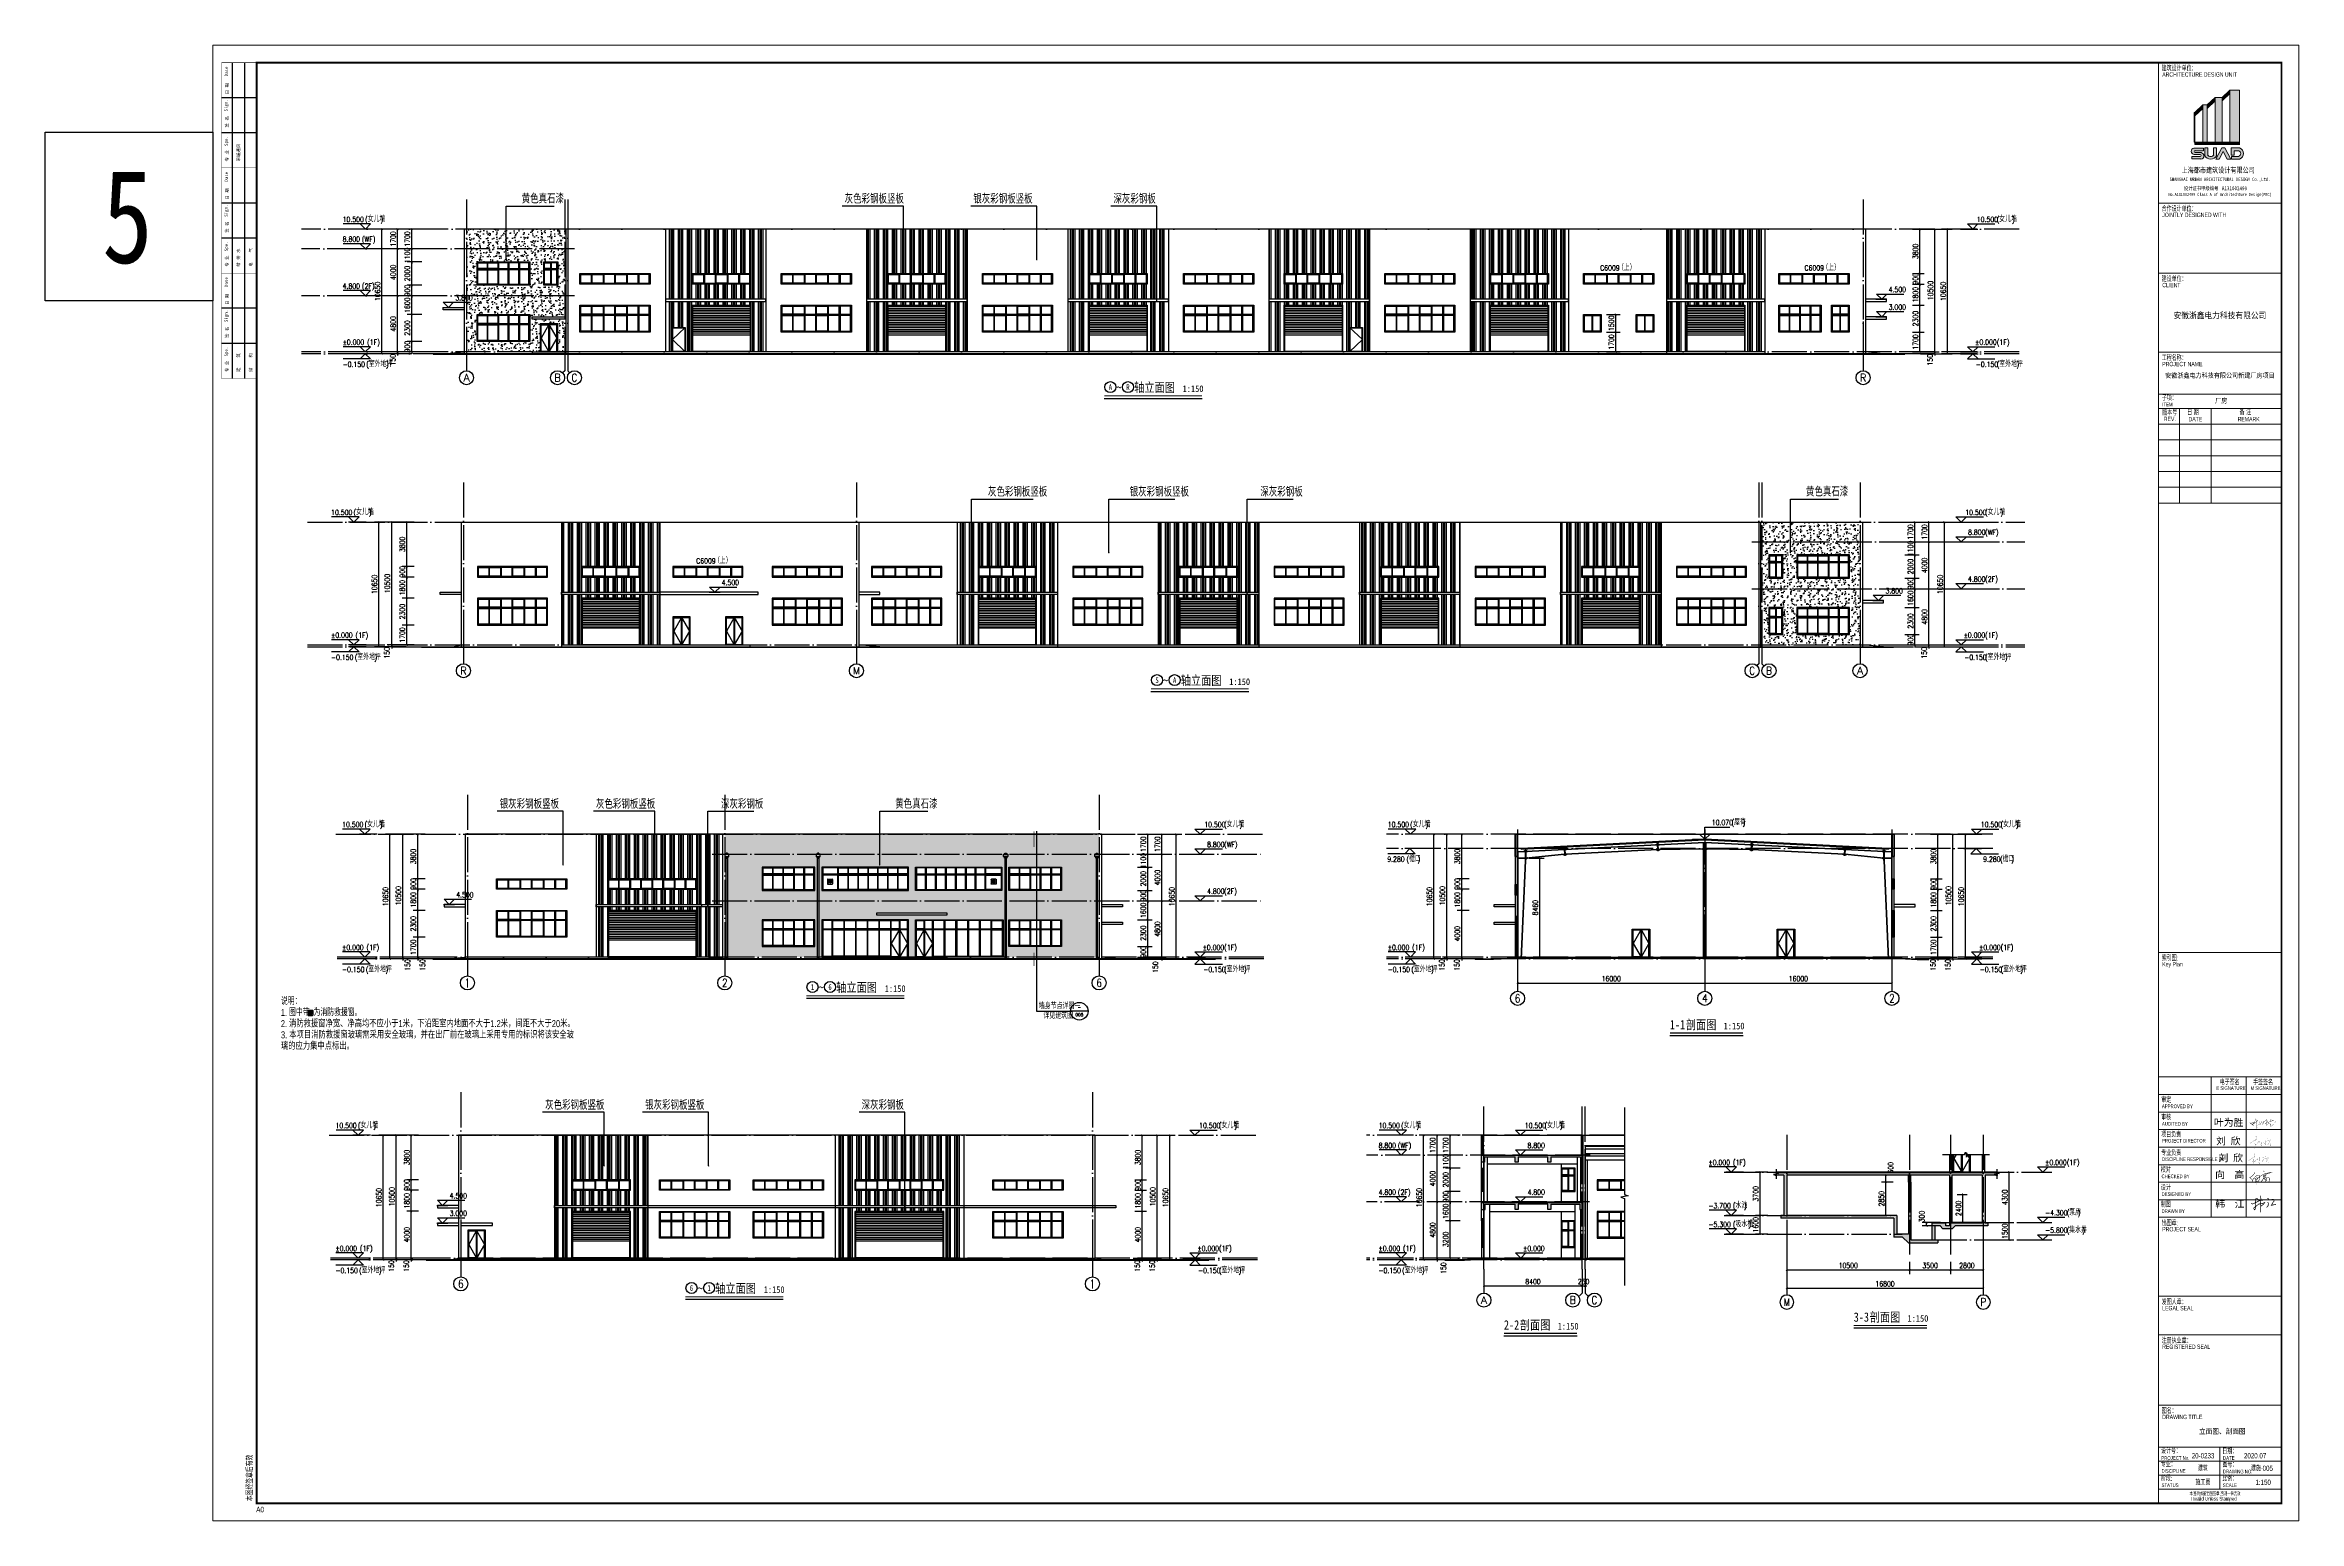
# Model space of a CAD drawing. Extents: x 409931 to 937299, y -508824 to 132289.
# Drawn here: x 423608 to 616297, y -508824 to -382674 of the extents above; entities that cross this region are included whole.
import ezdxf
from ezdxf.enums import TextEntityAlignment as Align

# ---------------------------------------------------------------- set-up
doc = ezdxf.new("R2010")
doc.units = 0
doc.header["$LTSCALE"] = 1500
doc.header["$MEASUREMENT"] = 0
doc.linetypes.add('DASH', pattern=[0.35, 0.25, -0.1])
doc.linetypes.add('DOTE', pattern=[2.42, 2, -0.2, 0.02, -0.2])
doc.layers.get('Defpoints').update_dxf_attribs({"color": 252})
for name, color, linetype in [('00-tk', 151, 'Continuous'), ('07m', 36, 'Continuous'), ('A-Hatch2(建筑填充2立面)', 9, 'Continuous'), ('A-Hz2(文字标注)', 2, 'Continuous'), ('A-L-wall(建筑立面)', 2, 'Continuous'), ('A-Other(建筑其它)', 33, 'Continuous'), ('A-Roof-Water(建筑雨水管地漏)', 170, 'Continuous'), ('A-S-SEE(建筑剖面可见线)', 154, 'Continuous'), ('A-Wall(建筑墙)', 7, 'Continuous'), ('AXIS', 3, 'Continuous'), ('AXIS_TEXT', 7, 'Continuous'), ('DIM_ELEV', 3, 'Continuous'), ('DIM_IDEN', 3, 'Continuous'), ('DIM_LEAD', 3, 'Continuous'), ('DIM_SYMB', 3, 'Continuous'), ('DOTE', 1, 'Continuous'), ('GROUND', 253, 'Continuous'), ('iicon', 7, 'Continuous'), ('looking', 64, 'Continuous'), ('PUB_DIM', 3, 'Continuous'), ('PUB_HATCH', 8, 'Continuous'), ('PUB_TEXT', 7, 'Continuous'), ('RAIL', 163, 'Continuous'), ('STAIR', 2, 'Continuous'), ('WINDOW', 4, 'Continuous'), ('签名', 1, 'Continuous')]:
    doc.layers.add(name, color=color, linetype=linetype)
for name, color, linetype, lineweight in [('114', 2, 'Continuous', 18), ('14', 2, 'Continuous', 35), ('TK', 151, 'Continuous', 13), ('功能名称', 255, 'Continuous', 0)]:
    doc.layers.add(name, color=color, linetype=linetype, lineweight=lineweight)
doc.styles.add('_TCH_AXIS', font='COMPLEX', dxfattribs={"bigfont": 'GBCBIG'})
doc.styles.add('_TCH_DIM', font='SIMPLEX', dxfattribs={"bigfont": 'GBCBIG'})
doc.styles.add('_TCH_DIM_T3', font='SIMPLEX', dxfattribs={"width": 0.705882, "bigfont": 'GBCBIG'})
doc.styles.add('_TCH_LABEL', font='COMPLEX', dxfattribs={"bigfont": 'GBCBIG'})
doc.styles.add('COMPLEX', font='COMPLEX')
doc.styles.add('DS6HT', font='simhei.ttf', dxfattribs={"width": 0.8})
doc.styles.add('T&D', font='haiwenrs.shx', dxfattribs={"width": 0.7, "bigfont": 'hztxt.shx'})
doc.styles.add('TITLE', font='simhei.ttf', dxfattribs={"width": 0.8})
doc.styles.add('仿宋体', font='', dxfattribs={"width": 0.8})
doc.styles.add('说明$0$局部住宅带公建一层文字说明$0$SUNYAT1', font='3yromans.shx', dxfattribs={"width": 0.75, "bigfont": '3yhztxt.shx'})
doc.styles.get('仿宋体').set_extended_font_data('SimSun')
doc.dimstyles.new('_TCH_ARCH&&150', dxfattribs={"dimtxt": 446.25, "dimasz": 150, "dimexe": 375, "dimexo": 450, "dimgap": 150, "dimtad": 1, "dimdec": 0, "dimzin": 0, "dimdsep": 46, "dimtxsty": '_TCH_DIM_T3', "dimblk": 'ARCHTICK', "dimcen": 0.09, "dimclrt": 7, "dimazin": 2, "dimtfac": 1, "dimtdec": 0, "dimtix": 1, "dimtmove": 2, "dimatfit": 3, "dimfxl": 0, "dimtolj": 1, "dimtzin": 0, "dimarcsym": 0})
pattern_1 = [(90, (497307.8, 250637.5), (-762, 6e-14), []), (90, (497434.8, 250764.5), (-762, 6e-14), []), (90, (497561.8, 250891.5), (-762, 6e-14), []), (90, (497688.8, 251018.5), (-762, 6e-14), [])]
pattern_2 = [(90, (0, 0), (-762, 6e-14), []), (90, (127, 127), (-762, 6e-14), []), (90, (254, 254), (-762, 6e-14), []), (90, (381, 381), (-762, 6e-14), [])]

# ---------------------------------------------------------------- blocks, each defined once
blk = doc.blocks.new('会签')
at = {"layer": '00-tk'}
for p, q in [((-1400, 24000), (-1400, 6000)), ((-700, 24000), (-700, 6000)), ((0, 22000), (-2000, 22000)), ((0, 20000), (-2000, 20000)), ((0, 16000), (-2000, 16000)), ((0, 14000), (-2000, 14000)), ((0, 10000), (-2000, 10000)), ((0, 8000), (-2000, 8000))]:
    blk.add_line(p, q, dxfattribs=at)
at = {"layer": '00-tk', "const_width": 24.7}
for points in [[(0, 6000), (-2000, 6000), (-2000, 24000)], [(0, 24000), (-2000, 24000)], [(0, 18000), (-2000, 18000)], [(0, 12000), (-2000, 12000)]]:
    blk.add_lwpolyline(points, dxfattribs=at)
at = {"layer": '00-tk', "style": 'DS6HT'}
for s, p in [('Date', (-1642, 23216)), ('日 期', (-1589, 22196)), ('Sign.', (-1651, 21215)), ('签 名', (-1603, 20306)), ('Spe.', (-1648, 19251)), ('采暖通风', (-948, 18370)), ('专 业', (-1608, 18369)), ('Date', (-1642, 17216)), ('日 期', (-1589, 16196)), ('Sign.', (-1651, 15215)), ('签 名', (-1603, 14306)), ('Spe.', (-1648, 13251)), ('专 业', (-1608, 12369)), ('给 排 水', (-956, 12372)), ('电    气', (-251, 12372)), ('Date', (-1642, 11216)), ('日 期', (-1589, 10196)), ('Sign.', (-1651, 9215)), ('签 名', (-1603, 8306)), ('Spe.', (-1648, 7251)), ('专 业', (-1608, 6369)), ('建    筑', (-948, 6372)), ('结    构', (-248, 6374))]:
    blk.add_text(s, height=180, rotation=90, dxfattribs=at).set_placement(p)
blk = doc.blocks.new('TK-A0')
at = {"layer": 'TK'}
h = blk.add_hatch(color=256, dxfattribs=at)
edge = h.paths.add_edge_path()
edge.add_arc((1154.1, 779.2), 3.32, 288.7014, 432.3607)
edge.add_line((1155.2, 782.4), (1150.4, 782.4))
edge.add_line((1150.4, 782.4), (1150.4, 778.2))
edge.add_line((1150.4, 778.2), (1152.1, 778.2))
edge.add_line((1152.1, 778.2), (1152.1, 780.8))
edge.add_line((1152.1, 780.8), (1154.7, 780.8))
edge.add_arc((1154.1, 779.2), 1.7, -72.1672, 69.3878, ccw=False)
edge.add_line((1154.7, 777.6), (1150.5, 777.6))
edge.add_line((1150.5, 777.6), (1150.5, 776))
edge.add_line((1150.5, 776), (1155.2, 776))
edge = h.paths.add_edge_path()
edge.add_arc((1138.7, 779.9), 3.92, 210.1328, 329.8672)
edge.add_line((1142.1, 777.9), (1142.1, 782.4))
edge.add_line((1142.1, 782.4), (1140.4, 782.4))
edge.add_line((1140.4, 782.4), (1140.4, 778.4))
edge.add_arc((1138.7, 779.6), 2.11, 215.5497, 324.4503, ccw=False)
edge.add_line((1137, 778.4), (1137, 782.4))
edge.add_line((1137, 782.4), (1135.3, 782.4))
edge.add_line((1135.3, 782.4), (1135.3, 777.9))
edge = h.paths.add_edge_path()
edge.add_arc((1129.5, 780.5), 1.86, 99.4771, 264.9306)
edge.add_line((1129.4, 778.6), (1132.7, 778.6))
edge.add_arc((1132.7, 778.1), 0.54, -89.9898, 89.9898, ccw=False)
edge.add_line((1132.7, 777.5), (1128, 777.5))
edge.add_line((1128, 777.5), (1128, 776.1))
edge.add_line((1128, 776.1), (1133.1, 776.1))
edge.add_arc((1133, 777.9), 1.86, 275.0694, 440.5229)
edge.add_line((1133.3, 779.8), (1129.8, 779.8))
edge.add_arc((1129.8, 780.3), 0.54, 90.0102, 269.9898, ccw=False)
edge.add_line((1129.8, 780.8), (1134.6, 780.8))
edge.add_line((1134.6, 780.8), (1134.6, 782.3))
edge.add_line((1134.6, 782.3), (1129.2, 782.3))
h.paths.add_polyline_path([(1145, 782.4), (1146.7, 782.4), (1150.1, 776), (1148.1, 776), (1145.9, 780.4), (1143.6, 776), (1141.7, 776)])
for p, q in [((1189, 841), (0, 841)), ((0, 841), (0, 0)), ((1189, 0), (1189, 841)), ((1179, 831), (25, 831)), ((25, 831), (25, 10)), ((1109, 831), (1109, 10)), ((1179, 10), (1179, 831)), ((1109, 751), (1179, 751)), ((1109, 711), (1179, 711)), ((1109, 666), (1179, 666)), ((1109, 642), (1179, 642)), ((1109, 634), (1179, 634)), ((1109, 634), (1179, 634)), ((1109, 634), (1179, 634)), ((1109, 634), (1179, 634)), ((1109, 634), (1179, 634)), ((1121, 634), (1121, 580)), ((1139, 634), (1139, 580)), ((1109, 625), (1179, 625)), ((1109, 616), (1179, 616)), ((1109, 607), (1179, 607)), ((1109, 598), (1179, 598)), ((1109, 589), (1179, 589)), ((1109, 580), (1179, 580)), ((1109, 324), (1179, 324)), ((1109, 253), (1179, 253)), ((1109, 253), (1179, 253)), ((1109, 253), (1179, 253)), ((1109, 253), (1179, 253)), ((1109, 253), (1179, 253)), ((1179, 253), (1109, 253)), ((1179, 253), (1109, 253)), ((1179, 253), (1109, 253)), ((1109, 253), (1179, 253)), ((1139, 173), (1139, 253)), ((1139, 253), (1139, 189)), ((1159, 173), (1159, 253)), ((1159, 189), (1159, 253)), ((1179, 243), (1109, 243)), ((1179, 233), (1109, 233)), ((1179, 233), (1109, 233)), ((1179, 223), (1109, 223)), ((1179, 223), (1109, 223)), ((1179, 213), (1109, 213)), ((1179, 213), (1109, 213)), ((1179, 203), (1109, 203)), ((1179, 203), (1109, 203)), ((1179, 193), (1109, 193)), ((1179, 193), (1109, 193)), ((1179, 183), (1109, 183)), ((1179, 183), (1109, 183)), ((1109, 173), (1179, 173)), ((1109, 173), (1179, 173)), ((1179, 173), (1109, 173)), ((1179, 173), (1109, 173)), ((1109, 128), (1179, 128)), ((1179, 106), (1109, 106)), ((1179, 42), (1109, 42)), ((1144, 42), (1144, 18)), ((1179, 34), (1109, 34)), ((1179, 26), (1109, 26)), ((1179, 18), (1109, 18)), ((0, 0), (1189, 0)), ((25, 10), (1179, 10)), ((1179, 10), (1109, 10))]:
    blk.add_line(p, q, dxfattribs=at)
at = {"layer": 'TK', "color": 7}
for p, q in [((1136.7, 806.9), (1141.2, 811.2)), ((1136.7, 806.6), (1141.2, 810.9)), ((1136.7, 806.3), (1141.2, 810.6)), ((1136.7, 806), (1141.2, 810.3)), ((1136.7, 805.8), (1141.2, 810)), ((1136.7, 805.5), (1141.2, 809.8)), ((1136.7, 805.2), (1141.2, 809.5)), ((1141.2, 811.2), (1141.2, 785.6)), ((1141.2, 811.2), (1145.2, 811.2)), ((1145.2, 811.2), (1149.7, 815.4)), ((1145.2, 810.9), (1149.7, 815.2)), ((1145.2, 810.6), (1149.7, 814.9)), ((1145.2, 810.3), (1149.7, 814.6)), ((1145.2, 810), (1149.7, 814.3)), ((1145.2, 809.8), (1149.7, 814.1)), ((1145.2, 809.5), (1149.7, 813.8)), ((1145.2, 809.2), (1149.7, 813.5)), ((1145.2, 785.5), (1145.2, 811.2)), ((1155.2, 815.4), (1149.7, 815.4)), ((1149.7, 815.4), (1149.7, 785.6)), ((1155.2, 785.5), (1155.2, 815.4)), ((1129.7, 802.6), (1129.2, 802.6)), ((1129.2, 802.6), (1129.2, 785.6)), ((1129.7, 802.6), (1134.2, 806.9)), ((1129.7, 802.3), (1134.2, 806.6)), ((1129.7, 802), (1134.2, 806.3)), ((1129.7, 801.7), (1134.2, 806)), ((1129.7, 801.5), (1134.2, 805.8)), ((1129.7, 801.2), (1134.2, 805.5)), ((1129.7, 800.9), (1134.2, 805.2)), ((1129.7, 800.6), (1134.2, 804.9)), ((1129.7, 802.6), (1129.7, 785.6)), ((1136.7, 806.9), (1134.2, 806.9)), ((1134.2, 806.9), (1134.2, 785.6)), ((1136.7, 804.9), (1141.2, 809.2)), ((1136.7, 785.6), (1136.7, 806.9)), ((1129.2, 785.6), (1129.8, 785.6)), ((1129.7, 785.6), (1129.7, 784.4)), ((1129.7, 785.4), (1155.2, 785.4)), ((1129.7, 785.4), (1155.2, 785.4)), ((1129.7, 785.2), (1155.2, 785.2)), ((1129.7, 785), (1155.2, 785)), ((1129.7, 784.8), (1155.2, 784.8)), ((1129.7, 784.4), (1155.2, 784.4)), ((1129.8, 785.6), (1155.2, 785.6)), ((1134.1, 785.6), (1136.7, 785.6)), ((1141.2, 785.6), (1145.2, 785.6)), ((1149.6, 785.6), (1155.2, 785.6)), ((1155.2, 784.2), (1155.2, 785.5))]:
    blk.add_line(p, q, dxfattribs=at)
at = {"layer": 'TK', "const_width": 1}
blk.add_lwpolyline([(25, 831), (1179, 831), (1179, 10), (25, 10)], close=True, dxfattribs=at)
at = {"layer": 'TK', "const_width": 0.5}
for points in [[(1109, 10), (1109, 831)], [(1109, 751), (1179, 751)]]:
    blk.add_lwpolyline(points, dxfattribs=at)
at = {"layer": 'TK', "color": 7}
for points in [[(1132.7, 777.5), (1128, 777.5), (1128, 776.1), (1133.1, 776.1)], [(1129.2, 782.3), (1134.6, 782.3), (1134.6, 780.8), (1129.8, 780.8)], [(1132.7, 778.6), (1129.4, 778.6)], [(1129.8, 779.8), (1133.3, 779.8)], [(1135.3, 782.4), (1137, 782.4), (1137, 778.4)], [(1135.3, 782.4), (1135.3, 777.9)], [(1142.1, 782.4), (1140.4, 782.4), (1140.4, 778.4)], [(1145, 782.4), (1141.7, 776), (1143.6, 776), (1145.9, 780.4)], [(1142.1, 782.4), (1142.1, 777.9)], [(1145, 782.4), (1146.7, 782.4), (1150.1, 776), (1148.1, 776), (1145.9, 780.4)], [(1150.4, 778.2), (1150.4, 782.4), (1155.2, 782.4)], [(1150.4, 778.2), (1152.1, 778.2), (1152.1, 780.8), (1154.7, 780.8)], [(1150.5, 777.6), (1154.7, 777.6)], [(1150.5, 777.6), (1150.5, 776), (1155.2, 776)]]:
    blk.add_lwpolyline(points, dxfattribs=at)
at = {"layer": 'TK'}
blk.add_lwpolyline([(1109, 66), (1179, 66), (1179, 42), (1109, 42)], close=True, dxfattribs=at)
at = {"layer": 'TK', "color": 7}
for centre, radius, start, end in [((1129.5, 780.5), 1.86, 99.4771, 264.9306), ((1129.8, 780.3), 0.54, 90.0102, 269.9898), ((1132.7, 778.1), 0.54, 270.0102, 89.9898), ((1133, 777.9), 1.86, 275.0694, 80.5229), ((1138.7, 779.9), 3.92, 210.1328, 329.8672), ((1138.7, 779.6), 2.11, 215.5497, 324.4503), ((1154.1, 779.2), 1.7, 287.8328, 69.3878), ((1154.1, 779.2), 3.32, 288.7014, 72.3607)]:
    blk.add_arc(centre, radius, start, end, dxfattribs=at)
for points in [[(1136.7, 806.9), (1136.7, 806.6), (1141.2, 811.2), (1141.2, 810.9)], [(1136.7, 806.3), (1136.7, 806), (1141.2, 810.6), (1141.2, 810.3)], [(1136.7, 805.8), (1136.7, 805.5), (1141.2, 810.1), (1141.2, 809.8)], [(1136.7, 805.2), (1136.7, 804.9), (1141.2, 809.5), (1141.2, 809.2)], [(1141.2, 785.6), (1145.2, 785.6), (1141.2, 811.2), (1145.2, 811.2)], [(1145.2, 811.2), (1145.2, 810.9), (1149.7, 815.4), (1149.7, 815.2)], [(1145.2, 810.6), (1145.2, 810.3), (1149.7, 814.9), (1149.7, 814.6)], [(1145.2, 810), (1145.2, 809.8), (1149.7, 814.3), (1149.7, 814.1)], [(1145.2, 809.5), (1145.2, 809.2), (1149.7, 813.8), (1149.7, 813.5)], [(1149.7, 785.6), (1155.2, 785.6), (1149.7, 815.4), (1155.2, 815.4)], [(1129.2, 785.6), (1129.8, 785.6), (1129.2, 802.6), (1129.7, 802.6)], [(1129.7, 802.6), (1129.7, 802.3), (1134.2, 806.9), (1134.2, 806.6)], [(1129.7, 802), (1129.7, 801.7), (1134.2, 806.3), (1134.2, 806)], [(1129.7, 801.5), (1129.7, 801.2), (1134.2, 805.8), (1134.2, 805.5)], [(1129.7, 800.9), (1129.7, 800.7), (1134.2, 805.2), (1134.2, 804.9)], [(1134.2, 785.6), (1136.7, 785.6), (1134.2, 806.9), (1136.7, 806.9)], [(1129.7, 785.4), (1129.7, 785.6), (1155.2, 785.4), (1155.2, 785.6)], [(1129.7, 785), (1129.7, 785.2), (1155.2, 785), (1155.2, 785.2)], [(1129.7, 784.6), (1129.7, 784.8), (1155.2, 784.6), (1155.2, 784.8)], [(1129.7, 784.2), (1129.7, 784.4), (1155.2, 784.2), (1155.2, 784.4)]]:
    blk.add_solid(points, dxfattribs=at)
at = {"layer": 'TK', "xscale": 0.01, "yscale": 0.01, "zscale": 0.01}
blk.add_blockref('会签', (25, 591), dxfattribs=at)
at = {"layer": 'TK', "style": 'T&D', "width": 0.7}
for s, height, p in [('建筑设计单位：', 3, (1110.8, 826.2)), ('ARCHITECTURE DESIGN UNIT', 2.5, (1111.1, 823)), ('合作设计单位：', 3, (1110.8, 746.2)), ('JOINTLY DESIGNED WITH', 2.5, (1111.1, 743)), ('建设单位：', 3, (1110.8, 706.2)), ('CLIENT', 2.5, (1111.1, 703)), ('工程名称：', 3, (1110.8, 661.2)), ('PROJECT NAME', 2.5, (1111.1, 658)), ('子项：', 3, (1110.9, 638.4)), ('版本号', 3, (1111.1, 630)), ('ITEM', 2.1, (1111.1, 635.2)), ('日 期', 3, (1125.3, 630.2)), ('备 注', 3, (1155.1, 630.3)), ('REV.', 2.5, (1112, 626.7)), ('DATE', 2.5, (1126.1, 626.6)), ('REMARK', 2.5, (1154.1, 626.6)), ('索引图:', 3, (1110.8, 319.2)), ('Key Plan', 2.5, (1111.1, 316)), ('E SIGNATURE', 2.1, (1141.9, 245.6)), ('电子签名', 3, (1143.8, 248.5)), ('M SIGNATURE', 2.1, (1161.4, 245.6)), ('手签签名', 3, (1162.9, 248.4)), ('审定', 3, (1110.6, 238.4)), ('审核', 3, (1110.5, 228.5)), ('APPROVED BY', 2.1, (1110.9, 235.2)), ('项目负责', 3, (1110.5, 218.7)), ('AUDITED BY', 2.1, (1110.9, 225.2)), ('专业负责', 3, (1110.5, 208.2)), ('DISCIPLINE RESPONSIBLE BY', 2.1, (1110.9, 205.1)), ('PROJECT DIRECTOR', 2.1, (1110.9, 215.6)), ('校对', 3, (1110.3, 198.6)), ('CHECKED BY', 2.1, (1110.7, 195.3)), ('设计', 3, (1110.3, 188.4)), ('制图', 3, (1110.3, 178.8)), ('DESIGNED BY', 2.1, (1110.7, 185.2)), ('DRAWN BY', 2.1, (1110.7, 175.5)), ('出图章:', 3, (1110.8, 168.2)), ('PROJECT SEAL', 2.5, (1111.1, 165)), ('发图人章：', 3, (1110.8, 123.2)), ('LEGAL SEAL', 2.5, (1111.1, 120)), ('注册执业章：', 3, (1110.8, 101.2)), ('REGISTERED SEAL', 2.5, (1111.1, 98)), ('图名：', 3, (1110.8, 61.2)), ('DRAWING TITLE', 2.5, (1111.1, 58)), ('设计号：', 3, (1110.4, 38.4)), ('日期：', 3, (1145.3, 38.2)), ('专业：', 3, (1110.3, 30.8)), ('阶段:', 3, (1110.3, 22.8)), ('PROJECT No.', 2.1, (1110.6, 34.8)), ('DISCIPLINE', 2.1, (1110.7, 27.4)), ('比例：', 3, (1145.3, 22.7)), ('图号：', 3, (1145.4, 30.6)), ('DRAWING NO.', 2.1, (1145.6, 27.1)), ('DATE', 2.1, (1145.8, 34.8)), ('STATUS', 2.1, (1110.7, 19.3)), ('SCALE', 2.1, (1145.6, 19.3)), ('A0', 3.15, (24.7, 4.9))]:
    blk.add_text(s, height=height, dxfattribs=at).set_placement(p)
at = {"layer": 'TK', "color": 7, "style": 'TITLE', "width": 0.8}
for s, height, p in [('上海都市建筑设计有限公司 ', 3.1, (1144, 768.2)), ('SHANGHAI URBAN ARCHITECTURAL DESIGN Co.,Ltd.', 2, (1144, 763.5)), ('No.A131002499 Class A of Architechture Design(PRC)', 1.8, (1144, 755))]:
    blk.add_text(s, height=height, dxfattribs=at).set_placement(p, align=Align.CENTER)
for s, p in [('设计证书甲级编号', (1123.4, 758.3)), ('A131002499', (1145.1, 758.3))]:
    blk.add_text(s, height=2.2, dxfattribs=at).set_placement(p)
at = {"layer": 'TK', "style": 'T&D', "width": 0.7}
blk.add_text('本图经签章后有效', height=3.5, rotation=90, dxfattribs=at).set_placement((22.9, 11.3))
for s, height, p in [('Invalid Unless Stamped', 2.1, (1140.6, 12.4)), ('本图须加盖出图签章,否则一律无效', 2, (1141.2, 15.6))]:
    blk.add_text(s, height=height, dxfattribs=at).set_placement(p, align=Align.MIDDLE)
blk = doc.blocks.new('_AXISO')
blk.add_circle((0, 0), 0.5)
at = {"layer": 'AXIS_TEXT', "style": 'COMPLEX', "width": 1.041667}
blk.add_attdef('A', text='', height=0.56, dxfattribs=at).set_placement((-0.25, -0.28), (0.25, -0.28), align=Align.FIT)
blk = doc.blocks.new('立管')
for p, q in [((120, 8888), (-240, 8888)), ((-240, 8888), (-240, 8688)), ((-240, 8688), (120, 8688)), ((-240, 8688), (-150, 8608)), ((-150, 8608), (30, 8608)), ((-150, 8608), (-150, 8558)), ((-150, 8558), (30, 8558)), ((-120, 0), (-120, 8558)), ((0, 8558), (0, 0)), ((30, 8608), (120, 8688)), ((30, 8558), (30, 8608)), ((120, 8688), (120, 8888)), ((0, 0), (-120, 0))]:
    blk.add_line(p, q)
blk.add_lwpolyline([(0, 8888), (0, 8988), (-120, 8988), (-120, 8888)])
blk = doc.blocks.new('FDFSDDDDDD')
h = blk.add_hatch(color=1)
h.dxf.hatch_style = 1
edge = h.paths.add_edge_path()
edge.add_arc((89703, 506218), 120, 0, 360)
at = {"color": 1}
for p, q in [((89523, 506378), (89523, 506058)), ((89533, 506378), (89533, 506058)), ((89543, 506398), (89863, 506398)), ((89543, 506388), (89863, 506388)), ((89543, 506048), (89863, 506048)), ((89543, 506038), (89863, 506038)), ((89873, 506378), (89873, 506058)), ((89883, 506378), (89883, 506058))]:
    blk.add_line(p, q, dxfattribs=at)
blk.add_circle((89703, 506218), 120, dxfattribs=at)
for centre, radius, start, end in [((89543, 506378), 20, 90, 180), ((89543, 506058), 20, 180, 270), ((89543, 506378), 10, 90, 180), ((89543, 506058), 10, 180, 270), ((89863, 506378), 20, 0, 90), ((89863, 506378), 10, 0, 90), ((89863, 506058), 20, 270, 0), ((89863, 506058), 10, 270, 0)]:
    blk.add_arc(centre, radius, start, end, dxfattribs=at)
blk = doc.blocks.new('A$C7C122B11')
at = {"layer": 'iicon', "color": 13, "const_width": 7.58}
for points in [[(0, 251), (101, 316)], [(101, 316), (199, 383)], [(180, 234), (214, 214)], [(220, 61), (189, 0)], [(199, 383), (301, 455)], [(214, 214), (249, 201)], [(254, 164), (220, 61)], [(244, 611), (279, 605)], [(249, 201), (284, 195)], [(270, 260), (254, 164)], [(322, 465), (255, 393)], [(255, 393), (267, 338)], [(267, 338), (270, 260)], [(279, 605), (315, 591)], [(284, 195), (312, 200)], [(321, 572), (298, 526)], [(301, 455), (344, 476)], [(312, 200), (331, 220)], [(315, 591), (321, 572)], [(331, 220), (382, 295)], [(382, 295), (411, 328)], [(411, 328), (434, 349)], [(434, 349), (448, 349)], [(448, 349), (455, 315)], [(455, 315), (462, 292)], [(462, 292), (485, 335)], [(535, 158), (509, 209)], [(575, 108), (535, 158)], [(554, 440), (553, 381)], [(553, 381), (555, 298)], [(555, 298), (561, 212)], [(561, 212), (572, 134)], [(572, 134), (575, 108)], [(674, 309), (686, 266)], [(686, 266), (692, 224)], [(692, 224), (692, 211)], [(718, 416), (741, 413)], [(745, 400), (719, 368)], [(726, 309), (755, 327)], [(741, 413), (745, 400)], [(755, 327), (790, 346)], [(756, 296), (765, 257)], [(762, 218), (762, 180)], [(762, 180), (763, 160)], [(765, 257), (762, 218)], [(790, 346), (817, 357)], [(826, 342), (799, 315)], [(817, 357), (835, 356)], [(835, 356), (826, 342)], [(858, 469), (850, 439)], [(850, 439), (850, 403)], [(850, 403), (863, 373)], [(872, 485), (858, 469)], [(863, 373), (876, 363)], [(876, 363), (897, 363)], [(892, 201), (876, 164)], [(909, 233), (892, 201)], [(897, 363), (924, 382)], [(921, 283), (909, 233)], [(923, 311), (921, 283)], [(924, 382), (974, 414)], [(951, 294), (937, 279)], [(971, 334), (951, 294)], [(991, 378), (971, 334)], [(974, 414), (997, 421)], [(980, 231), (1007, 207)], [(1010, 411), (991, 378)], [(997, 421), (1010, 411)], [(1033, 121), (1002, 119)], [(1007, 207), (1028, 171)], [(1028, 171), (1033, 146)], [(1033, 146), (1033, 121)]]:
    blk.add_lwpolyline(points, dxfattribs=at)
blk = doc.blocks.new('A$C2CD672AE')
at = {"layer": '签名', "const_width": 40}
for points in [[(10, 523), (86, 480), (394, 629), (590, 723), (643, 672)], [(462, 656), (414, 738), (355, 782), (274, 780), (253, 600), (239, 476), (251, 353), (262, 228), (197, 148), (148, 248), (316, 383), (446, 488), (600, 502), (775, 564), (727, 488), (613, 394), (559, 372)], [(540, 958), (551, 861), (567, 712), (523, 495), (559, 372), (543, 1)], [(945, 587), (994, 537), (977, 455), (975, 388), (887, 289)], [(935, 820), (1023, 749)], [(1126, 719), (1223, 757), (1271, 749), (1305, 711), (1309, 646), (1217, 526), (1158, 404), (1244, 429), (1358, 448), (1418, 455)]]:
    blk.add_lwpolyline(points, dxfattribs=at)
blk = doc.blocks.new('A$C3CB17D36')
at = {"const_width": 19.8}
for points in [[(80, 483), (82, 436), (-4, 331), (-78, 262), (-162, 214), (-96, 172), (-54, 122), (-14, 43), (0, 0)], [(-29, 73), (10, 153), (71, 228), (167, 307), (248, 338), (278, 337), (299, 321), (315, 280), (314, 213), (304, 143), (282, 94), (256, 43), (211, 30), (146, 45)], [(65, 180), (93, 156), (111, 112), (117, 72), (102, 134), (135, 190), (181, 222), (201, 209), (198, 167), (178, 105), (157, 102), (195, 158), (241, 200), (315, 257), (385, 312), (440, 349), (503, 383), (609, 420), (706, 439), (791, 454), (852, 454), (716, 416), (599, 368), (536, 337), (477, 307), (499, 274), (517, 240), (510, 196), (467, 131), (427, 62), (399, 43), (467, 131), (526, 187), (613, 233), (672, 242), (729, 240), (769, 207), (791, 169), (791, 122), (782, 49), (744, 16), (692, -10), (629, 1), (595, 23), (580, 54), (573, 98), (582, 119), (601, 157), (635, 177), (651, 159), (649, 129), (648, 81), (582, 119)], [(484, 543), (520, 516), (530, 479)], [(511, 204), (545, 247), (597, 293), (620, 321), (595, 337), (562, 312), (534, 290), (503, 269)], [(573, 98), (558, 138), (557, 178), (546, 198)]]:
    blk.add_lwpolyline(points, dxfattribs=at)
blk = doc.blocks.new('5635634563456')
at = {"layer": 'AXIS', "color": 1, "ltscale": 1000}
for points, const_width in [([(455638, 226631), (456046, 226314), (455898, 226528)], 35), ([(455726, 226495), (455793, 226559), (455885, 226610), (455980, 226658), (456074, 226692), (456140, 226711), (456191, 226721), (456171, 226679), (456122, 226626), (456066, 226550), (456000, 226461), (455930, 226407)], 35), ([(456000, 226461), (456120, 226541), (456209, 226584), (456284, 226619), (456362, 226642), (456383, 226667), (456372, 226711), (456436, 226771), (456484, 226814), (456541, 226856), (456584, 226882)], 35), ([(456321, 227084), (456323, 227003), (456340, 226889), (456350, 226736), (456364, 226551), (456389, 226377), (456412, 226211), (456434, 226115), (456454, 225981), (456460, 225938)], 35), ([(456541, 226856), (456497, 226883), (456453, 226906), (456404, 226930), (456347, 226954), (456330, 226974)], 35), ([(456474, 226132), (456468, 226098), (456460, 225938)], 10), ([(456511, 226356), (456598, 226399), (456645, 226426), (456716, 226466), (456769, 226502), (456843, 226554), (456901, 226589), (456972, 226633), (457083, 226688), (457147, 226724), (457210, 226744), (457243, 226739), (457255, 226715), (457256, 226661), (457241, 226611), (457206, 226554), (457187, 226524), (457156, 226496), (457121, 226466), (457079, 226440), (457051, 226436), (457075, 226474), (457120, 226543), (457168, 226614), (457233, 226692), (457285, 226754), (457338, 226800), (457415, 226883), (457487, 226940), (457542, 226981), (457583, 227002), (457585, 226954), (457566, 226823), (457537, 226676), (457515, 226502), (457509, 226326), (457520, 226216)], 20), ([(456723, 226780), (456707, 226722), (456709, 226662), (456720, 226612), (456740, 226593), (456760, 226586), (456774, 226591)], 20)]:
    blk.add_lwpolyline(points, dxfattribs=dict(at, const_width=const_width))
for points in [[(457041, 226828, 20, 20, 0), (456957, 226700, 20, 20, 0), (456928, 226631, 20, 20, 0), (456875, 226503, 20, 20, 0), (456834, 226423, 20, 20, 0), (456812, 226396, 20, 20, 0), (456724, 226364, 20, 0, 0)], [(457512, 226414, 20, 20, 0), (457568, 226678, 20, 20, 0), (457591, 226783, 20, 20, 0), (457627, 226841, 20, 20, 0), (457636, 226855, 20, 20, 0), (457670, 226830, 20, 20, 0), (457684, 226788, 20, 20, 0), (457721, 226669, 20, 20, 0), (457721, 226593, 20, 20, 0), (457722, 226502, 20, 20, 0), (457712, 226436, 20, 20, 0), (457675, 226435, 20, 20, 0), (457629, 226445, 20, 20, 0), (457579, 226451, 20, 20, 0), (457468, 226480, 20, 20, 0), (457412, 226504, 20, 20, 0), (457345, 226518, 20, 20, 0), (457423, 226562, 20, 20, 0), (457642, 226660, 20, 20, 0), (457903, 226748, 20, 20, 0), (458182, 226843, 20, 20, 0), (458298, 226875, 20, 20, 0), (458384, 226894, 20, 20, 0), (458349, 226902, 20, 20, 0), (458320, 226902, 20, 20, 0), (458244, 226891, 20, 20, 0), (458219, 226887, 20, 20, 0), (458166, 226893, 20, 20, 0), (458108, 226921, 20, 20, 0), (458072, 226957, 20, 20, 0), (458038, 226986, 20, 20, 0), (458000, 227029, 20, 20, 0), (457974, 227049, 20, 20, 0), (457985, 226931, 20, 20, 0), (458001, 226820, 20, 20, 0), (458013, 226590, 20, 20, 0), (458016, 226523, 20, 20, 0), (457984, 226423, 20, 20, 0), (457948, 226430, 20, 20, 0), (457915, 226448, 20, 20, 0), (457886, 226495, 20, 20, 0), (457875, 226514, 20, 20, 0), (457865, 226548, 20, 20, 0), (457913, 226535, 20, 20, 0), (457962, 226508, 20, 20, 0), (457985, 226486, 20, 20, 0), (458023, 226448, 20, 20, 0), (458044, 226386, 20, 20, 0), (458039, 226328, 20, 20, 0), (458028, 226266, 20, 20, 0), (458031, 226227, 20, 20, 0), (458032, 226211, 20, 20, 0), (458087, 226240, 20, 20, 0), (458166, 226298, 20, 20, 0), (458306, 226445, 20, 20, 0), (458437, 226588, 20, 20, 0), (458487, 226643, 20, 0, 0), (458657, 226831, 0, 0, 0)]]:
    blk.add_lwpolyline(points, format="xyseb", dxfattribs=at)
blk = doc.blocks.new('签名')
at = {"xscale": 1.132661029987503, "yscale": 1.132661029972951, "zscale": 1.132661029967055}
for p in [(-1750, 4064), (-1860, 3062)]:
    blk.add_blockref('A$C7C122B11', p, dxfattribs=at)
at = {"layer": '00-tk', "xscale": 1.200000000011642, "yscale": 1.19999999999709, "zscale": 1.2}
blk.add_blockref('A$C3CB17D36', (-1599, 2124), dxfattribs=at)
at = {"layer": 'AXIS', "xscale": 0.5, "yscale": 0.5, "zscale": 0.5}
blk.add_blockref('5635634563456', (-229602, -107802), dxfattribs=at)
at = {"layer": '签名'}
blk.add_blockref('A$C2CD672AE', (-1713, 399), dxfattribs=at)
at = {"layer": '功能名称', "color": 7, "style": 'DS6HT'}
for s, p in [('叶为胜', (-3830, 5326)), ('刘 欣', (-3706, 4269)), ('向  高', (-3757, 2357)), ('刘 欣', (-3567, 3309)), ('韩  江', (-3750, 689))]:
    blk.add_text(s, height=400, dxfattribs=at).set_placement(p)
blk = doc.blocks.new('_ArchTick')
at = {"color": 0, "linetype": 'ByBlock', "const_width": 0.4}
blk.add_lwpolyline([(-0.5, -0.5), (0.5, 0.5)], dxfattribs=at)
blk = doc.blocks.new('*D149')
at = {"layer": 'Defpoints', "color": 0}
for p in [(556639, -405703), (557889, -405703), (556639, -407203)]:
    blk.add_point(p, dxfattribs=at)
at = {"layer": 'PUB_DIM', "color": 0, "lineweight": -2}
for p, q in [((557089, -405703), (558264, -405703)), ((557889, -407203), (557889, -405703)), ((557089, -407203), (558264, -407203))]:
    blk.add_line(p, q, dxfattribs=at)
at = {"layer": 'PUB_DIM', "color": 0, "lineweight": -2, "xscale": 150, "yscale": 150, "zscale": 150}
for p, rotation in [((557889, -405703), 90), ((557889, -407203), 270)]:
    blk.add_blockref('_ArchTick', p, dxfattribs=dict(at, rotation=rotation))
at = {"layer": 'PUB_DIM', "color": 7, "insert": (557516, -406453), "char_height": 446.2, "attachment_point": 5, "rotation": 90, "style": '_TCH_DIM_T3'}
blk.add_mtext('\\A1;1500', dxfattribs=at)
blk = doc.blocks.new('*D150')
at = {"layer": 'Defpoints', "color": 0}
for p in [(556639, -407203), (557889, -407203), (556639, -408903)]:
    blk.add_point(p, dxfattribs=at)
at = {"layer": 'PUB_DIM', "color": 0, "lineweight": -2}
for p, q in [((557089, -407203), (558264, -407203)), ((557889, -408903), (557889, -407203)), ((557089, -408903), (558264, -408903))]:
    blk.add_line(p, q, dxfattribs=at)
at = {"layer": 'PUB_DIM', "color": 0, "lineweight": -2, "xscale": 150, "yscale": 150, "zscale": 150}
for p, rotation in [((557889, -407203), 90), ((557889, -408903), 270)]:
    blk.add_blockref('_ArchTick', p, dxfattribs=dict(at, rotation=rotation))
at = {"layer": 'PUB_DIM', "color": 7, "insert": (557516, -408053), "char_height": 446.2, "attachment_point": 5, "rotation": 90, "style": '_TCH_DIM_T3'}
blk.add_mtext('\\A1;1700', dxfattribs=at)
blk = doc.blocks.new('*D374')
at = {"layer": 'Defpoints', "color": 0}
for p in [(550026, -452173), (551386, -452173), (550026, -460633)]:
    blk.add_point(p, dxfattribs=at)
at = {"layer": 'PUB_DIM', "color": 0, "lineweight": -2}
for p, q in [((550476, -452173), (551761, -452173)), ((551386, -460633), (551386, -452173)), ((550476, -460633), (551761, -460633))]:
    blk.add_line(p, q, dxfattribs=at)
at = {"layer": 'PUB_DIM', "color": 0, "lineweight": -2, "xscale": 150, "yscale": 150, "zscale": 150}
for p, rotation in [((551386, -452173), 90), ((551386, -460633), 270)]:
    blk.add_blockref('_ArchTick', p, dxfattribs=dict(at, rotation=rotation))
at = {"layer": 'PUB_DIM', "color": 7, "insert": (551013, -456403), "char_height": 446.2, "attachment_point": 5, "rotation": 90, "style": '_TCH_DIM_T3'}
blk.add_mtext('\\A1;8460', dxfattribs=at)
blk = doc.blocks.new('*D375')
at = {"layer": 'Defpoints', "color": 0}
for p in [(555015, -487571), (555265, -487571), (555265, -488743)]:
    blk.add_point(p, dxfattribs=at)
at = {"layer": 'PUB_DIM', "color": 0, "lineweight": -2}
for p, q in [((555015, -488743), (554865, -488743)), ((555015, -488021), (555015, -489118)), ((555015, -488743), (555265, -488743)), ((555265, -488021), (555265, -489118)), ((555265, -488743), (555415, -488743))]:
    blk.add_line(p, q, dxfattribs=at)
at = {"layer": 'PUB_DIM', "color": 0, "lineweight": -2, "xscale": 150, "yscale": 150, "zscale": 150}
blk.add_blockref('_ArchTick', (555015, -488743), dxfattribs=at)
at = {"layer": 'PUB_DIM', "color": 0, "lineweight": -2, "xscale": 150, "yscale": 150, "zscale": 150, "rotation": 180}
blk.add_blockref('_ArchTick', (555265, -488743), dxfattribs=at)
at = {"layer": 'PUB_DIM', "color": 7, "insert": (555140, -488370), "char_height": 446.2, "attachment_point": 5, "style": '_TCH_DIM_T3'}
blk.add_mtext('\\A1;250', dxfattribs=at)
blk = doc.blocks.new('*D376')
at = {"layer": 'Defpoints', "color": 0}
for p in [(546615, -487571), (555015, -487571), (555015, -488743)]:
    blk.add_point(p, dxfattribs=at)
at = {"layer": 'PUB_DIM', "color": 0, "lineweight": -2}
for p, q in [((546615, -488021), (546615, -489118)), ((546615, -488743), (555015, -488743)), ((555015, -488021), (555015, -489118))]:
    blk.add_line(p, q, dxfattribs=at)
at = {"layer": 'PUB_DIM', "color": 0, "lineweight": -2, "xscale": 150, "yscale": 150, "zscale": 150, "rotation": 180}
blk.add_blockref('_ArchTick', (546615, -488743), dxfattribs=at)
at = {"layer": 'PUB_DIM', "color": 0, "lineweight": -2, "xscale": 150, "yscale": 150, "zscale": 150}
blk.add_blockref('_ArchTick', (555015, -488743), dxfattribs=at)
at = {"layer": 'PUB_DIM', "color": 7, "insert": (550815, -488370), "char_height": 446.2, "attachment_point": 5, "style": '_TCH_DIM_T3'}
blk.add_mtext('\\A1;8400', dxfattribs=at)
blk = doc.blocks.new('*D377')
at = {"layer": 'Defpoints', "color": 0}
for p in [(543723, -475861), (545034, -475861), (545034, -477561)]:
    blk.add_point(p, dxfattribs=at)
at = {"layer": 'PUB_DIM', "color": 0, "lineweight": -2}
for p, q in [((544584, -475861), (543348, -475861)), ((543723, -477561), (543723, -475861)), ((544584, -477561), (543348, -477561))]:
    blk.add_line(p, q, dxfattribs=at)
at = {"layer": 'PUB_DIM', "color": 0, "lineweight": -2, "xscale": 150, "yscale": 150, "zscale": 150}
for p, rotation in [((543723, -475861), 90), ((543723, -477561), 270)]:
    blk.add_blockref('_ArchTick', p, dxfattribs=dict(at, rotation=rotation))
at = {"layer": 'PUB_DIM', "color": 7, "insert": (543350, -476711), "char_height": 446.2, "attachment_point": 5, "rotation": 90, "style": '_TCH_DIM_T3'}
blk.add_mtext('\\A1;1700', dxfattribs=at)
blk = doc.blocks.new('*D378')
at = {"layer": 'Defpoints', "color": 0}
for p in [(543723, -477561), (545034, -477561), (545034, -478661)]:
    blk.add_point(p, dxfattribs=at)
at = {"layer": 'PUB_DIM', "color": 0, "lineweight": -2}
for p, q in [((544584, -477561), (543348, -477561)), ((543723, -477561), (543723, -477411)), ((543723, -478661), (543723, -477561)), ((544584, -478661), (543348, -478661)), ((543723, -478661), (543723, -478811))]:
    blk.add_line(p, q, dxfattribs=at)
at = {"layer": 'PUB_DIM', "color": 0, "lineweight": -2, "xscale": 150, "yscale": 150, "zscale": 150}
for p, rotation in [((543723, -477561), 270), ((543723, -478661), 90)]:
    blk.add_blockref('_ArchTick', p, dxfattribs=dict(at, rotation=rotation))
at = {"layer": 'PUB_DIM', "color": 7, "insert": (543350, -478111), "char_height": 446.2, "attachment_point": 5, "rotation": 90, "style": '_TCH_DIM_T3'}
blk.add_mtext('\\A1;1100', dxfattribs=at)
blk = doc.blocks.new('*D379')
at = {"layer": 'Defpoints', "color": 0}
for p in [(543723, -478661), (545034, -478661), (545034, -480661)]:
    blk.add_point(p, dxfattribs=at)
at = {"layer": 'PUB_DIM', "color": 0, "lineweight": -2}
for p, q in [((544584, -478661), (543348, -478661)), ((543723, -480661), (543723, -478661)), ((544584, -480661), (543348, -480661))]:
    blk.add_line(p, q, dxfattribs=at)
at = {"layer": 'PUB_DIM', "color": 0, "lineweight": -2, "xscale": 150, "yscale": 150, "zscale": 150}
for p, rotation in [((543723, -478661), 90), ((543723, -480661), 270)]:
    blk.add_blockref('_ArchTick', p, dxfattribs=dict(at, rotation=rotation))
at = {"layer": 'PUB_DIM', "color": 7, "insert": (543350, -479661), "char_height": 446.2, "attachment_point": 5, "rotation": 90, "style": '_TCH_DIM_T3'}
blk.add_mtext('\\A1;2000', dxfattribs=at)
blk = doc.blocks.new('*D380')
at = {"layer": 'Defpoints', "color": 0}
for p in [(543723, -480661), (545034, -480661), (545034, -481561)]:
    blk.add_point(p, dxfattribs=at)
at = {"layer": 'PUB_DIM', "color": 0, "lineweight": -2}
for p, q in [((544584, -480661), (543348, -480661)), ((544584, -481561), (543348, -481561)), ((543723, -480661), (543723, -480511)), ((543723, -481561), (543723, -480661)), ((543723, -481561), (543723, -481711))]:
    blk.add_line(p, q, dxfattribs=at)
at = {"layer": 'PUB_DIM', "color": 0, "lineweight": -2, "xscale": 150, "yscale": 150, "zscale": 150}
for p, rotation in [((543723, -480661), 270), ((543723, -481561), 90)]:
    blk.add_blockref('_ArchTick', p, dxfattribs=dict(at, rotation=rotation))
at = {"layer": 'PUB_DIM', "color": 7, "insert": (543350, -481111), "char_height": 446.2, "attachment_point": 5, "rotation": 90, "style": '_TCH_DIM_T3'}
blk.add_mtext('\\A1;900', dxfattribs=at)
blk = doc.blocks.new('*D381')
at = {"layer": 'Defpoints', "color": 0}
for p in [(543723, -481561), (545034, -481561), (545034, -483161)]:
    blk.add_point(p, dxfattribs=at)
at = {"layer": 'PUB_DIM', "color": 0, "lineweight": -2}
for p, q in [((544584, -481561), (543348, -481561)), ((543723, -483161), (543723, -481561)), ((544584, -483161), (543348, -483161))]:
    blk.add_line(p, q, dxfattribs=at)
at = {"layer": 'PUB_DIM', "color": 0, "lineweight": -2, "xscale": 150, "yscale": 150, "zscale": 150}
for p, rotation in [((543723, -481561), 90), ((543723, -483161), 270)]:
    blk.add_blockref('_ArchTick', p, dxfattribs=dict(at, rotation=rotation))
at = {"layer": 'PUB_DIM', "color": 7, "insert": (543350, -482361), "char_height": 446.2, "attachment_point": 5, "rotation": 90, "style": '_TCH_DIM_T3'}
blk.add_mtext('\\A1;1600', dxfattribs=at)
blk = doc.blocks.new('*D382')
at = {"layer": 'Defpoints', "color": 0}
for p in [(543723, -483161), (545034, -483161), (545034, -486361)]:
    blk.add_point(p, dxfattribs=at)
at = {"layer": 'PUB_DIM', "color": 0, "lineweight": -2}
for p, q in [((544584, -483161), (543348, -483161)), ((543723, -486361), (543723, -483161)), ((544584, -486361), (543348, -486361))]:
    blk.add_line(p, q, dxfattribs=at)
at = {"layer": 'PUB_DIM', "color": 0, "lineweight": -2, "xscale": 150, "yscale": 150, "zscale": 150}
for p, rotation in [((543723, -483161), 90), ((543723, -486361), 270)]:
    blk.add_blockref('_ArchTick', p, dxfattribs=dict(at, rotation=rotation))
at = {"layer": 'PUB_DIM', "color": 7, "insert": (543350, -484761), "char_height": 446.2, "attachment_point": 5, "rotation": 90, "style": '_TCH_DIM_T3'}
blk.add_mtext('\\A1;3200', dxfattribs=at)
blk = doc.blocks.new('*D383')
at = {"layer": 'Defpoints', "color": 0}
for p in [(541456, -475861), (544000, -475861), (544000, -486511)]:
    blk.add_point(p, dxfattribs=at)
at = {"layer": 'PUB_DIM', "color": 0, "lineweight": -2}
for p, q in [((543550, -475861), (541081, -475861)), ((541456, -486511), (541456, -475861)), ((543550, -486511), (541081, -486511))]:
    blk.add_line(p, q, dxfattribs=at)
at = {"layer": 'PUB_DIM', "color": 0, "lineweight": -2, "xscale": 150, "yscale": 150, "zscale": 150}
for p, rotation in [((541456, -475861), 90), ((541456, -486511), 270)]:
    blk.add_blockref('_ArchTick', p, dxfattribs=dict(at, rotation=rotation))
at = {"layer": 'PUB_DIM', "color": 7, "insert": (541083, -481186), "char_height": 446.2, "attachment_point": 5, "rotation": 90, "style": '_TCH_DIM_T3'}
blk.add_mtext('\\A1;10650', dxfattribs=at)
blk = doc.blocks.new('*D384')
at = {"layer": 'Defpoints', "color": 0}
for p in [(542612, -486361), (544288, -486361), (544288, -486511)]:
    blk.add_point(p, dxfattribs=at)
at = {"layer": 'PUB_DIM', "color": 0, "lineweight": -2}
for p, q in [((543838, -486361), (542237, -486361)), ((543838, -486511), (542237, -486511)), ((542612, -486361), (542612, -486211)), ((542612, -486511), (542612, -486361)), ((542612, -486511), (542612, -486661))]:
    blk.add_line(p, q, dxfattribs=at)
at = {"layer": 'PUB_DIM', "color": 0, "lineweight": -2, "xscale": 150, "yscale": 150, "zscale": 150}
for p, rotation in [((542612, -486361), 270), ((542612, -486511), 90)]:
    blk.add_blockref('_ArchTick', p, dxfattribs=dict(at, rotation=rotation))
at = {"layer": 'PUB_DIM', "color": 7, "insert": (543162, -487211), "char_height": 446.2, "attachment_point": 5, "rotation": 90, "style": '_TCH_DIM_T3'}
blk.add_mtext('\\A1;150', dxfattribs=at)
blk = doc.blocks.new('*D385')
at = {"layer": 'Defpoints', "color": 0}
for p in [(542612, -481561), (544288, -481561), (544288, -486361)]:
    blk.add_point(p, dxfattribs=at)
at = {"layer": 'PUB_DIM', "color": 0, "lineweight": -2}
for p, q in [((543838, -481561), (542237, -481561)), ((542612, -486361), (542612, -481561)), ((543838, -486361), (542237, -486361))]:
    blk.add_line(p, q, dxfattribs=at)
at = {"layer": 'PUB_DIM', "color": 0, "lineweight": -2, "xscale": 150, "yscale": 150, "zscale": 150}
for p, rotation in [((542612, -481561), 90), ((542612, -486361), 270)]:
    blk.add_blockref('_ArchTick', p, dxfattribs=dict(at, rotation=rotation))
at = {"layer": 'PUB_DIM', "color": 7, "insert": (542239, -483961), "char_height": 446.2, "attachment_point": 5, "rotation": 90, "style": '_TCH_DIM_T3'}
blk.add_mtext('\\A1;4800', dxfattribs=at)
blk = doc.blocks.new('*D386')
at = {"layer": 'Defpoints', "color": 0}
for p in [(542612, -477561), (544288, -477561), (544288, -481561)]:
    blk.add_point(p, dxfattribs=at)
at = {"layer": 'PUB_DIM', "color": 0, "lineweight": -2}
for p, q in [((543838, -477561), (542237, -477561)), ((542612, -481561), (542612, -477561)), ((543838, -481561), (542237, -481561))]:
    blk.add_line(p, q, dxfattribs=at)
at = {"layer": 'PUB_DIM', "color": 0, "lineweight": -2, "xscale": 150, "yscale": 150, "zscale": 150}
for p, rotation in [((542612, -477561), 90), ((542612, -481561), 270)]:
    blk.add_blockref('_ArchTick', p, dxfattribs=dict(at, rotation=rotation))
at = {"layer": 'PUB_DIM', "color": 7, "insert": (542239, -479561), "char_height": 446.2, "attachment_point": 5, "rotation": 90, "style": '_TCH_DIM_T3'}
blk.add_mtext('\\A1;4000', dxfattribs=at)
blk = doc.blocks.new('*D387')
at = {"layer": 'Defpoints', "color": 0}
for p in [(542612, -475861), (544288, -475861), (544288, -477561)]:
    blk.add_point(p, dxfattribs=at)
at = {"layer": 'PUB_DIM', "color": 0, "lineweight": -2}
for p, q in [((543838, -475861), (542237, -475861)), ((542612, -477561), (542612, -475861)), ((543838, -477561), (542237, -477561))]:
    blk.add_line(p, q, dxfattribs=at)
at = {"layer": 'PUB_DIM', "color": 0, "lineweight": -2, "xscale": 150, "yscale": 150, "zscale": 150}
for p, rotation in [((542612, -475861), 90), ((542612, -477561), 270)]:
    blk.add_blockref('_ArchTick', p, dxfattribs=dict(at, rotation=rotation))
at = {"layer": 'PUB_DIM', "color": 7, "insert": (542239, -476711), "char_height": 446.2, "attachment_point": 5, "rotation": 90, "style": '_TCH_DIM_T3'}
blk.add_mtext('\\A1;1700', dxfattribs=at)
blk = doc.blocks.new('*D388')
at = {"layer": 'Defpoints', "color": 0}
for p in [(584463, -483309), (586115, -483309), (586115, -483609)]:
    blk.add_point(p, dxfattribs=at)
at = {"layer": 'PUB_DIM', "color": 0, "lineweight": -2}
for p, q in [((585665, -483309), (584088, -483309)), ((585665, -483609), (584088, -483609)), ((584463, -483609), (584463, -483309))]:
    blk.add_line(p, q, dxfattribs=at)
at = {"layer": 'PUB_DIM', "color": 0, "lineweight": -2, "xscale": 150, "yscale": 150, "zscale": 150}
for p, rotation in [((584463, -483309), 90), ((584463, -483609), 270)]:
    blk.add_blockref('_ArchTick', p, dxfattribs=dict(at, rotation=rotation))
at = {"layer": 'PUB_DIM', "color": 7, "insert": (584050, -482804), "char_height": 446.2, "attachment_point": 5, "rotation": 90, "style": '_TCH_DIM_T3'}
blk.add_mtext('\\A1;300', dxfattribs=at)
blk = doc.blocks.new('*D389')
at = {"layer": 'Defpoints', "color": 0}
for p in [(580979, -479859), (582049, -479859), (582049, -482709)]:
    blk.add_point(p, dxfattribs=at)
at = {"layer": 'PUB_DIM', "color": 0, "lineweight": -2}
for p, q in [((581599, -479859), (580604, -479859)), ((580979, -482709), (580979, -479859)), ((581599, -482709), (580604, -482709))]:
    blk.add_line(p, q, dxfattribs=at)
at = {"layer": 'PUB_DIM', "color": 0, "lineweight": -2, "xscale": 150, "yscale": 150, "zscale": 150}
for p, rotation in [((580979, -479859), 90), ((580979, -482709), 270)]:
    blk.add_blockref('_ArchTick', p, dxfattribs=dict(at, rotation=rotation))
at = {"layer": 'PUB_DIM', "color": 7, "insert": (580605, -481284), "char_height": 446.2, "attachment_point": 5, "rotation": 90, "style": '_TCH_DIM_T3'}
blk.add_mtext('\\A1;2850', dxfattribs=at)
blk = doc.blocks.new('*D390')
at = {"layer": 'Defpoints', "color": 0}
for p in [(580979, -479259), (582049, -479259), (582049, -479859)]:
    blk.add_point(p, dxfattribs=at)
at = {"layer": 'PUB_DIM', "color": 0, "lineweight": -2}
for p, q in [((581599, -479259), (580604, -479259)), ((580979, -479859), (580979, -479259)), ((581599, -479859), (580604, -479859))]:
    blk.add_line(p, q, dxfattribs=at)
at = {"layer": 'PUB_DIM', "color": 0, "lineweight": -2, "xscale": 150, "yscale": 150, "zscale": 150}
for p, rotation in [((580979, -479259), 90), ((580979, -479859), 270)]:
    blk.add_blockref('_ArchTick', p, dxfattribs=dict(at, rotation=rotation))
at = {"layer": 'PUB_DIM', "color": 7, "insert": (581391, -478643), "char_height": 446.2, "attachment_point": 5, "rotation": 90, "style": '_TCH_DIM_T3'}
blk.add_mtext('\\A1;600', dxfattribs=at)
blk = doc.blocks.new('*D391')
at = {"layer": 'Defpoints', "color": 0}
for p in [(586615, -480909), (587568, -480909), (586615, -483309)]:
    blk.add_point(p, dxfattribs=at)
at = {"layer": 'PUB_DIM', "color": 0, "lineweight": -2}
for p, q in [((587065, -480909), (587943, -480909)), ((587568, -483309), (587568, -480909)), ((587065, -483309), (587943, -483309))]:
    blk.add_line(p, q, dxfattribs=at)
at = {"layer": 'PUB_DIM', "color": 0, "lineweight": -2, "xscale": 150, "yscale": 150, "zscale": 150}
for p, rotation in [((587568, -480909), 90), ((587568, -483309), 270)]:
    blk.add_blockref('_ArchTick', p, dxfattribs=dict(at, rotation=rotation))
at = {"layer": 'PUB_DIM', "color": 7, "insert": (587195, -482109), "char_height": 446.2, "attachment_point": 5, "rotation": 90, "style": '_TCH_DIM_T3'}
blk.add_mtext('\\A1;2400', dxfattribs=at)
blk = doc.blocks.new('*D392')
at = {"layer": 'Defpoints', "color": 0}
for p in [(570226, -482709), (571355, -482709), (571355, -484309)]:
    blk.add_point(p, dxfattribs=at)
at = {"layer": 'PUB_DIM', "color": 0, "lineweight": -2}
for p, q in [((570905, -482709), (569851, -482709)), ((570226, -484309), (570226, -482709)), ((570905, -484309), (569851, -484309))]:
    blk.add_line(p, q, dxfattribs=at)
at = {"layer": 'PUB_DIM', "color": 0, "lineweight": -2, "xscale": 150, "yscale": 150, "zscale": 150}
for p, rotation in [((570226, -482709), 90), ((570226, -484309), 270)]:
    blk.add_blockref('_ArchTick', p, dxfattribs=dict(at, rotation=rotation))
at = {"layer": 'PUB_DIM', "color": 7, "insert": (569853, -483509), "char_height": 446.2, "attachment_point": 5, "rotation": 90, "style": '_TCH_DIM_T3'}
blk.add_mtext('\\A1;1600', dxfattribs=at)
blk = doc.blocks.new('*D393')
at = {"layer": 'Defpoints', "color": 0}
for p in [(570226, -479009), (571355, -479009), (571355, -482709)]:
    blk.add_point(p, dxfattribs=at)
at = {"layer": 'PUB_DIM', "color": 0, "lineweight": -2}
for p, q in [((570905, -479009), (569851, -479009)), ((570226, -482709), (570226, -479009)), ((570905, -482709), (569851, -482709))]:
    blk.add_line(p, q, dxfattribs=at)
at = {"layer": 'PUB_DIM', "color": 0, "lineweight": -2, "xscale": 150, "yscale": 150, "zscale": 150}
for p, rotation in [((570226, -479009), 90), ((570226, -482709), 270)]:
    blk.add_blockref('_ArchTick', p, dxfattribs=dict(at, rotation=rotation))
at = {"layer": 'PUB_DIM', "color": 7, "insert": (569853, -480859), "char_height": 446.2, "attachment_point": 5, "rotation": 90, "style": '_TCH_DIM_T3'}
blk.add_mtext('\\A1;3700', dxfattribs=at)
blk = doc.blocks.new('*D394')
at = {"layer": 'Defpoints', "color": 0}
for p in [(590256, -483309), (591535, -483309), (590256, -484809)]:
    blk.add_point(p, dxfattribs=at)
at = {"layer": 'PUB_DIM', "color": 0, "lineweight": -2}
for p, q in [((590706, -483309), (591910, -483309)), ((591535, -484809), (591535, -483309)), ((590706, -484809), (591910, -484809))]:
    blk.add_line(p, q, dxfattribs=at)
at = {"layer": 'PUB_DIM', "color": 0, "lineweight": -2, "xscale": 150, "yscale": 150, "zscale": 150}
for p, rotation in [((591535, -483309), 90), ((591535, -484809), 270)]:
    blk.add_blockref('_ArchTick', p, dxfattribs=dict(at, rotation=rotation))
at = {"layer": 'PUB_DIM', "color": 7, "insert": (591162, -484059), "char_height": 446.2, "attachment_point": 5, "rotation": 90, "style": '_TCH_DIM_T3'}
blk.add_mtext('\\A1;1500', dxfattribs=at)
blk = doc.blocks.new('*D395')
at = {"layer": 'Defpoints', "color": 0}
for p in [(590256, -479009), (591535, -479009), (590256, -483309)]:
    blk.add_point(p, dxfattribs=at)
at = {"layer": 'PUB_DIM', "color": 0, "lineweight": -2}
for p, q in [((590706, -479009), (591910, -479009)), ((591535, -483309), (591535, -479009)), ((590706, -483309), (591910, -483309))]:
    blk.add_line(p, q, dxfattribs=at)
at = {"layer": 'PUB_DIM', "color": 0, "lineweight": -2, "xscale": 150, "yscale": 150, "zscale": 150}
for p, rotation in [((591535, -479009), 90), ((591535, -483309), 270)]:
    blk.add_blockref('_ArchTick', p, dxfattribs=dict(at, rotation=rotation))
at = {"layer": 'PUB_DIM', "color": 7, "insert": (591162, -481159), "char_height": 446.2, "attachment_point": 5, "rotation": 90, "style": '_TCH_DIM_T3'}
blk.add_mtext('\\A1;4300', dxfattribs=at)
blk = doc.blocks.new('*D648')
at = {"layer": 'Defpoints', "color": 0}
for p in [(572515, -486197), (589315, -486197), (589315, -488928)]:
    blk.add_point(p, dxfattribs=at)
at = {"layer": 'PUB_DIM', "color": 0, "lineweight": -2}
for p, q in [((572515, -486647), (572515, -489303)), ((589315, -486647), (589315, -489303)), ((572515, -488928), (589315, -488928))]:
    blk.add_line(p, q, dxfattribs=at)
at = {"layer": 'PUB_DIM', "color": 0, "lineweight": -2, "xscale": 150, "yscale": 150, "zscale": 150, "rotation": 180}
blk.add_blockref('_ArchTick', (572515, -488928), dxfattribs=at)
at = {"layer": 'PUB_DIM', "color": 0, "lineweight": -2, "xscale": 150, "yscale": 150, "zscale": 150}
blk.add_blockref('_ArchTick', (589315, -488928), dxfattribs=at)
at = {"layer": 'PUB_DIM', "color": 7, "insert": (580915, -488554), "char_height": 446.2, "attachment_point": 5, "style": '_TCH_DIM_T3'}
blk.add_mtext('\\A1;16800', dxfattribs=at)
blk = doc.blocks.new('*D649')
at = {"layer": 'Defpoints', "color": 0}
for p in [(572515, -486221), (583015, -486221), (583015, -487371)]:
    blk.add_point(p, dxfattribs=at)
at = {"layer": 'PUB_DIM', "color": 0, "lineweight": -2}
for p, q in [((572515, -486671), (572515, -487746)), ((572515, -487371), (583015, -487371)), ((583015, -486671), (583015, -487746))]:
    blk.add_line(p, q, dxfattribs=at)
at = {"layer": 'PUB_DIM', "color": 0, "lineweight": -2, "xscale": 150, "yscale": 150, "zscale": 150, "rotation": 180}
blk.add_blockref('_ArchTick', (572515, -487371), dxfattribs=at)
at = {"layer": 'PUB_DIM', "color": 0, "lineweight": -2, "xscale": 150, "yscale": 150, "zscale": 150}
blk.add_blockref('_ArchTick', (583015, -487371), dxfattribs=at)
at = {"layer": 'PUB_DIM', "color": 7, "insert": (577765, -486998), "char_height": 446.2, "attachment_point": 5, "style": '_TCH_DIM_T3'}
blk.add_mtext('\\A1;10500', dxfattribs=at)
blk = doc.blocks.new('*D650')
at = {"layer": 'Defpoints', "color": 0}
for p in [(583015, -486221), (586515, -486221), (586515, -487371)]:
    blk.add_point(p, dxfattribs=at)
at = {"layer": 'PUB_DIM', "color": 0, "lineweight": -2}
for p, q in [((583015, -486671), (583015, -487746)), ((583015, -487371), (586515, -487371)), ((586515, -486671), (586515, -487746))]:
    blk.add_line(p, q, dxfattribs=at)
at = {"layer": 'PUB_DIM', "color": 0, "lineweight": -2, "xscale": 150, "yscale": 150, "zscale": 150, "rotation": 180}
blk.add_blockref('_ArchTick', (583015, -487371), dxfattribs=at)
at = {"layer": 'PUB_DIM', "color": 0, "lineweight": -2, "xscale": 150, "yscale": 150, "zscale": 150}
blk.add_blockref('_ArchTick', (586515, -487371), dxfattribs=at)
at = {"layer": 'PUB_DIM', "color": 7, "insert": (584765, -486998), "char_height": 446.2, "attachment_point": 5, "style": '_TCH_DIM_T3'}
blk.add_mtext('\\A1;3500', dxfattribs=at)
blk = doc.blocks.new('*D651')
at = {"layer": 'Defpoints', "color": 0}
for p in [(586515, -486221), (589315, -486221), (589315, -487371)]:
    blk.add_point(p, dxfattribs=at)
at = {"layer": 'PUB_DIM', "color": 0, "lineweight": -2}
for p, q in [((586515, -486671), (586515, -487746)), ((586515, -487371), (589315, -487371)), ((589315, -486671), (589315, -487746))]:
    blk.add_line(p, q, dxfattribs=at)
at = {"layer": 'PUB_DIM', "color": 0, "lineweight": -2, "xscale": 150, "yscale": 150, "zscale": 150, "rotation": 180}
blk.add_blockref('_ArchTick', (586515, -487371), dxfattribs=at)
at = {"layer": 'PUB_DIM', "color": 0, "lineweight": -2, "xscale": 150, "yscale": 150, "zscale": 150}
blk.add_blockref('_ArchTick', (589315, -487371), dxfattribs=at)
at = {"layer": 'PUB_DIM', "color": 7, "insert": (587915, -486998), "char_height": 446.2, "attachment_point": 5, "style": '_TCH_DIM_T3'}
blk.add_mtext('\\A1;2800', dxfattribs=at)
blk = doc.blocks.new('*D686')
at = {"layer": 'Defpoints', "color": 0}
for p in [(549502, -461280), (565502, -461280), (565502, -462847)]:
    blk.add_point(p, dxfattribs=at)
at = {"layer": 'PUB_DIM', "color": 0, "lineweight": -2}
for p, q in [((549502, -461730), (549502, -463222)), ((565502, -461730), (565502, -463222)), ((549502, -462847), (565502, -462847))]:
    blk.add_line(p, q, dxfattribs=at)
at = {"layer": 'PUB_DIM', "color": 0, "lineweight": -2, "xscale": 150, "yscale": 150, "zscale": 150, "rotation": 180}
blk.add_blockref('_ArchTick', (549502, -462847), dxfattribs=at)
at = {"layer": 'PUB_DIM', "color": 0, "lineweight": -2, "xscale": 150, "yscale": 150, "zscale": 150}
blk.add_blockref('_ArchTick', (565502, -462847), dxfattribs=at)
at = {"layer": 'PUB_DIM', "color": 7, "insert": (557502, -462474), "char_height": 446.2, "attachment_point": 5, "style": '_TCH_DIM_T3'}
blk.add_mtext('\\A1;16000', dxfattribs=at)
blk = doc.blocks.new('*D687')
at = {"layer": 'Defpoints', "color": 0}
for p in [(565502, -461280), (581502, -461280), (581502, -462847)]:
    blk.add_point(p, dxfattribs=at)
at = {"layer": 'PUB_DIM', "color": 0, "lineweight": -2}
for p, q in [((565502, -461730), (565502, -463222)), ((581502, -461730), (581502, -463222)), ((565502, -462847), (581502, -462847))]:
    blk.add_line(p, q, dxfattribs=at)
at = {"layer": 'PUB_DIM', "color": 0, "lineweight": -2, "xscale": 150, "yscale": 150, "zscale": 150, "rotation": 180}
blk.add_blockref('_ArchTick', (565502, -462847), dxfattribs=at)
at = {"layer": 'PUB_DIM', "color": 0, "lineweight": -2, "xscale": 150, "yscale": 150, "zscale": 150}
blk.add_blockref('_ArchTick', (581502, -462847), dxfattribs=at)
at = {"layer": 'PUB_DIM', "color": 7, "insert": (573502, -462474), "char_height": 446.2, "attachment_point": 5, "style": '_TCH_DIM_T3'}
blk.add_mtext('\\A1;16000', dxfattribs=at)
blk = doc.blocks.new('*D688')
at = {"layer": 'Defpoints', "color": 0}
for p in [(544720, -450133), (545804, -450133), (545804, -453933)]:
    blk.add_point(p, dxfattribs=at)
at = {"layer": 'PUB_DIM', "color": 0, "lineweight": -2}
for p, q in [((545354, -450133), (544345, -450133)), ((544720, -453933), (544720, -450133)), ((545354, -453933), (544345, -453933))]:
    blk.add_line(p, q, dxfattribs=at)
at = {"layer": 'PUB_DIM', "color": 0, "lineweight": -2, "xscale": 150, "yscale": 150, "zscale": 150}
for p, rotation in [((544720, -450133), 90), ((544720, -453933), 270)]:
    blk.add_blockref('_ArchTick', p, dxfattribs=dict(at, rotation=rotation))
at = {"layer": 'PUB_DIM', "color": 7, "insert": (544347, -452033), "char_height": 446.2, "attachment_point": 5, "rotation": 90, "style": '_TCH_DIM_T3'}
blk.add_mtext('\\A1;3800', dxfattribs=at)
blk = doc.blocks.new('*D689')
at = {"layer": 'Defpoints', "color": 0}
for p in [(544720, -453933), (545804, -453933), (545804, -454833)]:
    blk.add_point(p, dxfattribs=at)
at = {"layer": 'PUB_DIM', "color": 0, "lineweight": -2}
for p, q in [((545354, -453933), (544345, -453933)), ((544720, -453933), (544720, -453783)), ((544720, -454833), (544720, -453933)), ((545354, -454833), (544345, -454833)), ((544720, -454833), (544720, -454983))]:
    blk.add_line(p, q, dxfattribs=at)
at = {"layer": 'PUB_DIM', "color": 0, "lineweight": -2, "xscale": 150, "yscale": 150, "zscale": 150}
for p, rotation in [((544720, -453933), 270), ((544720, -454833), 90)]:
    blk.add_blockref('_ArchTick', p, dxfattribs=dict(at, rotation=rotation))
at = {"layer": 'PUB_DIM', "color": 7, "insert": (544347, -454383), "char_height": 446.2, "attachment_point": 5, "rotation": 90, "style": '_TCH_DIM_T3'}
blk.add_mtext('\\A1;900', dxfattribs=at)
blk = doc.blocks.new('*D690')
at = {"layer": 'Defpoints', "color": 0}
for p in [(544720, -454833), (545804, -454833), (545804, -456633)]:
    blk.add_point(p, dxfattribs=at)
at = {"layer": 'PUB_DIM', "color": 0, "lineweight": -2}
for p, q in [((545354, -454833), (544345, -454833)), ((545354, -456633), (544345, -456633)), ((544720, -456633), (544720, -454833))]:
    blk.add_line(p, q, dxfattribs=at)
at = {"layer": 'PUB_DIM', "color": 0, "lineweight": -2, "xscale": 150, "yscale": 150, "zscale": 150}
for p, rotation in [((544720, -454833), 90), ((544720, -456633), 270)]:
    blk.add_blockref('_ArchTick', p, dxfattribs=dict(at, rotation=rotation))
at = {"layer": 'PUB_DIM', "color": 7, "insert": (544347, -455733), "char_height": 446.2, "attachment_point": 5, "rotation": 90, "style": '_TCH_DIM_T3'}
blk.add_mtext('\\A1;1800', dxfattribs=at)
blk = doc.blocks.new('*D691')
at = {"layer": 'Defpoints', "color": 0}
for p in [(544720, -456633), (545804, -456633), (545804, -460633)]:
    blk.add_point(p, dxfattribs=at)
at = {"layer": 'PUB_DIM', "color": 0, "lineweight": -2}
for p, q in [((545354, -456633), (544345, -456633)), ((544720, -460633), (544720, -456633)), ((545354, -460633), (544345, -460633))]:
    blk.add_line(p, q, dxfattribs=at)
at = {"layer": 'PUB_DIM', "color": 0, "lineweight": -2, "xscale": 150, "yscale": 150, "zscale": 150}
for p, rotation in [((544720, -456633), 90), ((544720, -460633), 270)]:
    blk.add_blockref('_ArchTick', p, dxfattribs=dict(at, rotation=rotation))
at = {"layer": 'PUB_DIM', "color": 7, "insert": (544347, -458633), "char_height": 446.2, "attachment_point": 5, "rotation": 90, "style": '_TCH_DIM_T3'}
blk.add_mtext('\\A1;4000', dxfattribs=at)
blk = doc.blocks.new('*D692')
at = {"layer": 'Defpoints', "color": 0}
for p in [(544720, -460633), (545804, -460633), (545804, -460783)]:
    blk.add_point(p, dxfattribs=at)
at = {"layer": 'PUB_DIM', "color": 0, "lineweight": -2}
for p, q in [((544720, -460633), (544720, -460483)), ((545354, -460633), (544345, -460633)), ((545354, -460783), (544345, -460783)), ((544720, -460783), (544720, -460633)), ((544720, -460783), (544720, -460933))]:
    blk.add_line(p, q, dxfattribs=at)
at = {"layer": 'PUB_DIM', "color": 0, "lineweight": -2, "xscale": 150, "yscale": 150, "zscale": 150}
for p, rotation in [((544720, -460633), 270), ((544720, -460783), 90)]:
    blk.add_blockref('_ArchTick', p, dxfattribs=dict(at, rotation=rotation))
at = {"layer": 'PUB_DIM', "color": 7, "insert": (544307, -461308), "char_height": 446.2, "attachment_point": 5, "rotation": 90, "style": '_TCH_DIM_T3'}
blk.add_mtext('\\A1;150', dxfattribs=at)
blk = doc.blocks.new('*D693')
at = {"layer": 'Defpoints', "color": 0}
for p in [(542342, -450133), (544886, -450133), (544886, -460783)]:
    blk.add_point(p, dxfattribs=at)
at = {"layer": 'PUB_DIM', "color": 0, "lineweight": -2}
for p, q in [((544436, -450133), (541967, -450133)), ((542342, -460783), (542342, -450133)), ((544436, -460783), (541967, -460783))]:
    blk.add_line(p, q, dxfattribs=at)
at = {"layer": 'PUB_DIM', "color": 0, "lineweight": -2, "xscale": 150, "yscale": 150, "zscale": 150}
for p, rotation in [((542342, -450133), 90), ((542342, -460783), 270)]:
    blk.add_blockref('_ArchTick', p, dxfattribs=dict(at, rotation=rotation))
at = {"layer": 'PUB_DIM', "color": 7, "insert": (541969, -455458), "char_height": 446.2, "attachment_point": 5, "rotation": 90, "style": '_TCH_DIM_T3'}
blk.add_mtext('\\A1;10650', dxfattribs=at)
blk = doc.blocks.new('*D694')
at = {"layer": 'Defpoints', "color": 0}
for p in [(543440, -460633), (545116, -460633), (545116, -460783)]:
    blk.add_point(p, dxfattribs=at)
at = {"layer": 'PUB_DIM', "color": 0, "lineweight": -2}
for p, q in [((543440, -460633), (543440, -460483)), ((544666, -460633), (543065, -460633)), ((544666, -460783), (543065, -460783)), ((543440, -460783), (543440, -460633)), ((543440, -460783), (543440, -460933))]:
    blk.add_line(p, q, dxfattribs=at)
at = {"layer": 'PUB_DIM', "color": 0, "lineweight": -2, "xscale": 150, "yscale": 150, "zscale": 150}
for p, rotation in [((543440, -460633), 270), ((543440, -460783), 90)]:
    blk.add_blockref('_ArchTick', p, dxfattribs=dict(at, rotation=rotation))
at = {"layer": 'PUB_DIM', "color": 7, "insert": (543027, -461308), "char_height": 446.2, "attachment_point": 5, "rotation": 90, "style": '_TCH_DIM_T3'}
blk.add_mtext('\\A1;150', dxfattribs=at)
blk = doc.blocks.new('*D695')
at = {"layer": 'Defpoints', "color": 0}
for p in [(543440, -450133), (545116, -450133), (545116, -460633)]:
    blk.add_point(p, dxfattribs=at)
at = {"layer": 'PUB_DIM', "color": 0, "lineweight": -2}
for p, q in [((544666, -450133), (543065, -450133)), ((543440, -460633), (543440, -450133)), ((544666, -460633), (543065, -460633))]:
    blk.add_line(p, q, dxfattribs=at)
at = {"layer": 'PUB_DIM', "color": 0, "lineweight": -2, "xscale": 150, "yscale": 150, "zscale": 150}
for p, rotation in [((543440, -450133), 90), ((543440, -460633), 270)]:
    blk.add_blockref('_ArchTick', p, dxfattribs=dict(at, rotation=rotation))
at = {"layer": 'PUB_DIM', "color": 7, "insert": (543067, -455383), "char_height": 446.2, "attachment_point": 5, "rotation": 90, "style": '_TCH_DIM_T3'}
blk.add_mtext('\\A1;10500', dxfattribs=at)
blk = doc.blocks.new('*D696')
at = {"layer": 'Defpoints', "color": 0}
for p in [(584339, -450133), (585423, -450133), (584339, -453933)]:
    blk.add_point(p, dxfattribs=at)
at = {"layer": 'PUB_DIM', "color": 0, "lineweight": -2}
for p, q in [((584789, -450133), (585798, -450133)), ((585423, -453933), (585423, -450133)), ((584789, -453933), (585798, -453933))]:
    blk.add_line(p, q, dxfattribs=at)
at = {"layer": 'PUB_DIM', "color": 0, "lineweight": -2, "xscale": 150, "yscale": 150, "zscale": 150}
for p, rotation in [((585423, -450133), 90), ((585423, -453933), 270)]:
    blk.add_blockref('_ArchTick', p, dxfattribs=dict(at, rotation=rotation))
at = {"layer": 'PUB_DIM', "color": 7, "insert": (585049, -452033), "char_height": 446.2, "attachment_point": 5, "rotation": 90, "style": '_TCH_DIM_T3'}
blk.add_mtext('\\A1;3800', dxfattribs=at)
blk = doc.blocks.new('*D697')
at = {"layer": 'Defpoints', "color": 0}
for p in [(584339, -453933), (585423, -453933), (584339, -454833)]:
    blk.add_point(p, dxfattribs=at)
at = {"layer": 'PUB_DIM', "color": 0, "lineweight": -2}
for p, q in [((584789, -453933), (585798, -453933)), ((585423, -453933), (585423, -453783)), ((585423, -454833), (585423, -453933)), ((584789, -454833), (585798, -454833)), ((585423, -454833), (585423, -454983))]:
    blk.add_line(p, q, dxfattribs=at)
at = {"layer": 'PUB_DIM', "color": 0, "lineweight": -2, "xscale": 150, "yscale": 150, "zscale": 150}
for p, rotation in [((585423, -453933), 270), ((585423, -454833), 90)]:
    blk.add_blockref('_ArchTick', p, dxfattribs=dict(at, rotation=rotation))
at = {"layer": 'PUB_DIM', "color": 7, "insert": (585049, -454383), "char_height": 446.2, "attachment_point": 5, "rotation": 90, "style": '_TCH_DIM_T3'}
blk.add_mtext('\\A1;900', dxfattribs=at)
blk = doc.blocks.new('*D698')
at = {"layer": 'Defpoints', "color": 0}
for p in [(584339, -454833), (584339, -456633), (585423, -454833)]:
    blk.add_point(p, dxfattribs=at)
at = {"layer": 'PUB_DIM', "color": 0, "lineweight": -2}
for p, q in [((584789, -454833), (585798, -454833)), ((584789, -456633), (585798, -456633)), ((585423, -456633), (585423, -454833))]:
    blk.add_line(p, q, dxfattribs=at)
at = {"layer": 'PUB_DIM', "color": 0, "lineweight": -2, "xscale": 150, "yscale": 150, "zscale": 150}
for p, rotation in [((585423, -454833), 90), ((585423, -456633), 270)]:
    blk.add_blockref('_ArchTick', p, dxfattribs=dict(at, rotation=rotation))
at = {"layer": 'PUB_DIM', "color": 7, "insert": (585049, -455733), "char_height": 446.2, "attachment_point": 5, "rotation": 90, "style": '_TCH_DIM_T3'}
blk.add_mtext('\\A1;1800', dxfattribs=at)
blk = doc.blocks.new('*D699')
at = {"layer": 'Defpoints', "color": 0}
for p in [(584339, -456633), (585423, -456633), (584339, -458933)]:
    blk.add_point(p, dxfattribs=at)
at = {"layer": 'PUB_DIM', "color": 0, "lineweight": -2}
for p, q in [((584789, -456633), (585798, -456633)), ((585423, -458933), (585423, -456633)), ((584789, -458933), (585798, -458933))]:
    blk.add_line(p, q, dxfattribs=at)
at = {"layer": 'PUB_DIM', "color": 0, "lineweight": -2, "xscale": 150, "yscale": 150, "zscale": 150}
for p, rotation in [((585423, -456633), 90), ((585423, -458933), 270)]:
    blk.add_blockref('_ArchTick', p, dxfattribs=dict(at, rotation=rotation))
at = {"layer": 'PUB_DIM', "color": 7, "insert": (585049, -457783), "char_height": 446.2, "attachment_point": 5, "rotation": 90, "style": '_TCH_DIM_T3'}
blk.add_mtext('\\A1;2300', dxfattribs=at)
blk = doc.blocks.new('*D700')
at = {"layer": 'Defpoints', "color": 0}
for p in [(584339, -458933), (585423, -458933), (584339, -460633)]:
    blk.add_point(p, dxfattribs=at)
at = {"layer": 'PUB_DIM', "color": 0, "lineweight": -2}
for p, q in [((584789, -458933), (585798, -458933)), ((585423, -460633), (585423, -458933)), ((584789, -460633), (585798, -460633))]:
    blk.add_line(p, q, dxfattribs=at)
at = {"layer": 'PUB_DIM', "color": 0, "lineweight": -2, "xscale": 150, "yscale": 150, "zscale": 150}
for p, rotation in [((585423, -458933), 90), ((585423, -460633), 270)]:
    blk.add_blockref('_ArchTick', p, dxfattribs=dict(at, rotation=rotation))
at = {"layer": 'PUB_DIM', "color": 7, "insert": (585049, -459783), "char_height": 446.2, "attachment_point": 5, "rotation": 90, "style": '_TCH_DIM_T3'}
blk.add_mtext('\\A1;1700', dxfattribs=at)
blk = doc.blocks.new('*D701')
at = {"layer": 'Defpoints', "color": 0}
for p in [(584339, -460633), (584339, -460783), (585423, -460633)]:
    blk.add_point(p, dxfattribs=at)
at = {"layer": 'PUB_DIM', "color": 0, "lineweight": -2}
for p, q in [((585423, -460633), (585423, -460483)), ((584789, -460633), (585798, -460633)), ((584789, -460783), (585798, -460783)), ((585423, -460783), (585423, -460633)), ((585423, -460783), (585423, -460933))]:
    blk.add_line(p, q, dxfattribs=at)
at = {"layer": 'PUB_DIM', "color": 0, "lineweight": -2, "xscale": 150, "yscale": 150, "zscale": 150}
for p, rotation in [((585423, -460633), 270), ((585423, -460783), 90)]:
    blk.add_blockref('_ArchTick', p, dxfattribs=dict(at, rotation=rotation))
at = {"layer": 'PUB_DIM', "color": 7, "insert": (585010, -461308), "char_height": 446.2, "attachment_point": 5, "rotation": 90, "style": '_TCH_DIM_T3'}
blk.add_mtext('\\A1;150', dxfattribs=at)
blk = doc.blocks.new('*D702')
at = {"layer": 'Defpoints', "color": 0}
for p in [(585257, -450133), (587801, -450133), (585257, -460783)]:
    blk.add_point(p, dxfattribs=at)
at = {"layer": 'PUB_DIM', "color": 0, "lineweight": -2}
for p, q in [((585707, -450133), (588176, -450133)), ((587801, -460783), (587801, -450133)), ((585707, -460783), (588176, -460783))]:
    blk.add_line(p, q, dxfattribs=at)
at = {"layer": 'PUB_DIM', "color": 0, "lineweight": -2, "xscale": 150, "yscale": 150, "zscale": 150}
for p, rotation in [((587801, -450133), 90), ((587801, -460783), 270)]:
    blk.add_blockref('_ArchTick', p, dxfattribs=dict(at, rotation=rotation))
at = {"layer": 'PUB_DIM', "color": 7, "insert": (587427, -455458), "char_height": 446.2, "attachment_point": 5, "rotation": 90, "style": '_TCH_DIM_T3'}
blk.add_mtext('\\A1;10650', dxfattribs=at)
blk = doc.blocks.new('*D703')
at = {"layer": 'Defpoints', "color": 0}
for p in [(585027, -460633), (585027, -460783), (586703, -460633)]:
    blk.add_point(p, dxfattribs=at)
at = {"layer": 'PUB_DIM', "color": 0, "lineweight": -2}
for p, q in [((586703, -460633), (586703, -460483)), ((585477, -460633), (587078, -460633)), ((585477, -460783), (587078, -460783)), ((586703, -460783), (586703, -460633)), ((586703, -460783), (586703, -460933))]:
    blk.add_line(p, q, dxfattribs=at)
at = {"layer": 'PUB_DIM', "color": 0, "lineweight": -2, "xscale": 150, "yscale": 150, "zscale": 150}
for p, rotation in [((586703, -460633), 270), ((586703, -460783), 90)]:
    blk.add_blockref('_ArchTick', p, dxfattribs=dict(at, rotation=rotation))
at = {"layer": 'PUB_DIM', "color": 7, "insert": (586290, -461308), "char_height": 446.2, "attachment_point": 5, "rotation": 90, "style": '_TCH_DIM_T3'}
blk.add_mtext('\\A1;150', dxfattribs=at)
blk = doc.blocks.new('*D704')
at = {"layer": 'Defpoints', "color": 0}
for p in [(585027, -450133), (586703, -450133), (585027, -460633)]:
    blk.add_point(p, dxfattribs=at)
at = {"layer": 'PUB_DIM', "color": 0, "lineweight": -2}
for p, q in [((585477, -450133), (587078, -450133)), ((586703, -460633), (586703, -450133)), ((585477, -460633), (587078, -460633))]:
    blk.add_line(p, q, dxfattribs=at)
at = {"layer": 'PUB_DIM', "color": 0, "lineweight": -2, "xscale": 150, "yscale": 150, "zscale": 150}
for p, rotation in [((586703, -450133), 90), ((586703, -460633), 270)]:
    blk.add_blockref('_ArchTick', p, dxfattribs=dict(at, rotation=rotation))
at = {"layer": 'PUB_DIM', "color": 7, "insert": (586330, -455383), "char_height": 446.2, "attachment_point": 5, "rotation": 90, "style": '_TCH_DIM_T3'}
blk.add_mtext('\\A1;10500', dxfattribs=at)
blk = doc.blocks.new('*D705')
at = {"layer": 'Defpoints', "color": 0}
for p in [(516313, -475861), (517397, -475861), (516313, -479661)]:
    blk.add_point(p, dxfattribs=at)
at = {"layer": 'PUB_DIM', "color": 0, "lineweight": -2}
for p, q in [((516763, -475861), (517772, -475861)), ((517397, -479661), (517397, -475861)), ((516763, -479661), (517772, -479661))]:
    blk.add_line(p, q, dxfattribs=at)
at = {"layer": 'PUB_DIM', "color": 0, "lineweight": -2, "xscale": 150, "yscale": 150, "zscale": 150}
for p, rotation in [((517397, -475861), 90), ((517397, -479661), 270)]:
    blk.add_blockref('_ArchTick', p, dxfattribs=dict(at, rotation=rotation))
at = {"layer": 'PUB_DIM', "color": 7, "insert": (517024, -477761), "char_height": 446.2, "attachment_point": 5, "rotation": 90, "style": '_TCH_DIM_T3'}
blk.add_mtext('\\A1;3800', dxfattribs=at)
blk = doc.blocks.new('*D706')
at = {"layer": 'Defpoints', "color": 0}
for p in [(516313, -479661), (517397, -479661), (516313, -480561)]:
    blk.add_point(p, dxfattribs=at)
at = {"layer": 'PUB_DIM', "color": 0, "lineweight": -2}
for p, q in [((516763, -479661), (517772, -479661)), ((517397, -479661), (517397, -479511)), ((517397, -480561), (517397, -479661)), ((516763, -480561), (517772, -480561)), ((517397, -480561), (517397, -480711))]:
    blk.add_line(p, q, dxfattribs=at)
at = {"layer": 'PUB_DIM', "color": 0, "lineweight": -2, "xscale": 150, "yscale": 150, "zscale": 150}
for p, rotation in [((517397, -479661), 270), ((517397, -480561), 90)]:
    blk.add_blockref('_ArchTick', p, dxfattribs=dict(at, rotation=rotation))
at = {"layer": 'PUB_DIM', "color": 7, "insert": (517024, -480111), "char_height": 446.2, "attachment_point": 5, "rotation": 90, "style": '_TCH_DIM_T3'}
blk.add_mtext('\\A1;900', dxfattribs=at)
blk = doc.blocks.new('*D707')
at = {"layer": 'Defpoints', "color": 0}
for p in [(516313, -480561), (517397, -480561), (516313, -482361)]:
    blk.add_point(p, dxfattribs=at)
at = {"layer": 'PUB_DIM', "color": 0, "lineweight": -2}
for p, q in [((516763, -480561), (517772, -480561)), ((517397, -482361), (517397, -480561)), ((516763, -482361), (517772, -482361))]:
    blk.add_line(p, q, dxfattribs=at)
at = {"layer": 'PUB_DIM', "color": 0, "lineweight": -2, "xscale": 150, "yscale": 150, "zscale": 150}
for p, rotation in [((517397, -480561), 90), ((517397, -482361), 270)]:
    blk.add_blockref('_ArchTick', p, dxfattribs=dict(at, rotation=rotation))
at = {"layer": 'PUB_DIM', "color": 7, "insert": (517024, -481461), "char_height": 446.2, "attachment_point": 5, "rotation": 90, "style": '_TCH_DIM_T3'}
blk.add_mtext('\\A1;1800', dxfattribs=at)
blk = doc.blocks.new('*D708')
at = {"layer": 'Defpoints', "color": 0}
for p in [(516313, -482361), (517397, -482361), (516313, -486361)]:
    blk.add_point(p, dxfattribs=at)
at = {"layer": 'PUB_DIM', "color": 0, "lineweight": -2}
for p, q in [((516763, -482361), (517772, -482361)), ((517397, -486361), (517397, -482361)), ((516763, -486361), (517772, -486361))]:
    blk.add_line(p, q, dxfattribs=at)
at = {"layer": 'PUB_DIM', "color": 0, "lineweight": -2, "xscale": 150, "yscale": 150, "zscale": 150}
for p, rotation in [((517397, -482361), 90), ((517397, -486361), 270)]:
    blk.add_blockref('_ArchTick', p, dxfattribs=dict(at, rotation=rotation))
at = {"layer": 'PUB_DIM', "color": 7, "insert": (517024, -484361), "char_height": 446.2, "attachment_point": 5, "rotation": 90, "style": '_TCH_DIM_T3'}
blk.add_mtext('\\A1;4000', dxfattribs=at)
blk = doc.blocks.new('*D709')
at = {"layer": 'Defpoints', "color": 0}
for p in [(516313, -486361), (516313, -486511), (517397, -486361)]:
    blk.add_point(p, dxfattribs=at)
at = {"layer": 'PUB_DIM', "color": 0, "lineweight": -2}
for p, q in [((516763, -486361), (517772, -486361)), ((516763, -486511), (517772, -486511)), ((517397, -486361), (517397, -486211)), ((517397, -486511), (517397, -486361)), ((517397, -486511), (517397, -486661))]:
    blk.add_line(p, q, dxfattribs=at)
at = {"layer": 'PUB_DIM', "color": 0, "lineweight": -2, "xscale": 150, "yscale": 150, "zscale": 150}
for p, rotation in [((517397, -486361), 270), ((517397, -486511), 90)]:
    blk.add_blockref('_ArchTick', p, dxfattribs=dict(at, rotation=rotation))
at = {"layer": 'PUB_DIM', "color": 7, "insert": (516984, -487036), "char_height": 446.2, "attachment_point": 5, "rotation": 90, "style": '_TCH_DIM_T3'}
blk.add_mtext('\\A1;150', dxfattribs=at)
blk = doc.blocks.new('*D710')
at = {"layer": 'Defpoints', "color": 0}
for p in [(517231, -475861), (519775, -475861), (517231, -486511)]:
    blk.add_point(p, dxfattribs=at)
at = {"layer": 'PUB_DIM', "color": 0, "lineweight": -2}
for p, q in [((517681, -475861), (520150, -475861)), ((519775, -486511), (519775, -475861)), ((517681, -486511), (520150, -486511))]:
    blk.add_line(p, q, dxfattribs=at)
at = {"layer": 'PUB_DIM', "color": 0, "lineweight": -2, "xscale": 150, "yscale": 150, "zscale": 150}
for p, rotation in [((519775, -475861), 90), ((519775, -486511), 270)]:
    blk.add_blockref('_ArchTick', p, dxfattribs=dict(at, rotation=rotation))
at = {"layer": 'PUB_DIM', "color": 7, "insert": (519402, -481186), "char_height": 446.2, "attachment_point": 5, "rotation": 90, "style": '_TCH_DIM_T3'}
blk.add_mtext('\\A1;10650', dxfattribs=at)
blk = doc.blocks.new('*D711')
at = {"layer": 'Defpoints', "color": 0}
for p in [(517001, -486361), (517001, -486511), (518677, -486361)]:
    blk.add_point(p, dxfattribs=at)
at = {"layer": 'PUB_DIM', "color": 0, "lineweight": -2}
for p, q in [((517451, -486361), (519052, -486361)), ((517451, -486511), (519052, -486511)), ((518677, -486361), (518677, -486211)), ((518677, -486511), (518677, -486361)), ((518677, -486511), (518677, -486661))]:
    blk.add_line(p, q, dxfattribs=at)
at = {"layer": 'PUB_DIM', "color": 0, "lineweight": -2, "xscale": 150, "yscale": 150, "zscale": 150}
for p, rotation in [((518677, -486361), 270), ((518677, -486511), 90)]:
    blk.add_blockref('_ArchTick', p, dxfattribs=dict(at, rotation=rotation))
at = {"layer": 'PUB_DIM', "color": 7, "insert": (518265, -487036), "char_height": 446.2, "attachment_point": 5, "rotation": 90, "style": '_TCH_DIM_T3'}
blk.add_mtext('\\A1;150', dxfattribs=at)
blk = doc.blocks.new('*D712')
at = {"layer": 'Defpoints', "color": 0}
for p in [(517001, -475861), (518677, -475861), (517001, -486361)]:
    blk.add_point(p, dxfattribs=at)
at = {"layer": 'PUB_DIM', "color": 0, "lineweight": -2}
for p, q in [((517451, -475861), (519052, -475861)), ((518677, -486361), (518677, -475861)), ((517451, -486361), (519052, -486361))]:
    blk.add_line(p, q, dxfattribs=at)
at = {"layer": 'PUB_DIM', "color": 0, "lineweight": -2, "xscale": 150, "yscale": 150, "zscale": 150}
for p, rotation in [((518677, -475861), 90), ((518677, -486361), 270)]:
    blk.add_blockref('_ArchTick', p, dxfattribs=dict(at, rotation=rotation))
at = {"layer": 'PUB_DIM', "color": 7, "insert": (518304, -481111), "char_height": 446.2, "attachment_point": 5, "rotation": 90, "style": '_TCH_DIM_T3'}
blk.add_mtext('\\A1;10500', dxfattribs=at)
blk = doc.blocks.new('*D713')
at = {"layer": 'Defpoints', "color": 0}
for p in [(454901, -475861), (455985, -475861), (455985, -479661)]:
    blk.add_point(p, dxfattribs=at)
at = {"layer": 'PUB_DIM', "color": 0, "lineweight": -2}
for p, q in [((455535, -475861), (454526, -475861)), ((454901, -479661), (454901, -475861)), ((455535, -479661), (454526, -479661))]:
    blk.add_line(p, q, dxfattribs=at)
at = {"layer": 'PUB_DIM', "color": 0, "lineweight": -2, "xscale": 150, "yscale": 150, "zscale": 150}
for p, rotation in [((454901, -475861), 90), ((454901, -479661), 270)]:
    blk.add_blockref('_ArchTick', p, dxfattribs=dict(at, rotation=rotation))
at = {"layer": 'PUB_DIM', "color": 7, "insert": (454527, -477761), "char_height": 446.2, "attachment_point": 5, "rotation": 90, "style": '_TCH_DIM_T3'}
blk.add_mtext('\\A1;3800', dxfattribs=at)
blk = doc.blocks.new('*D714')
at = {"layer": 'Defpoints', "color": 0}
for p in [(454901, -479661), (455985, -479661), (455985, -480561)]:
    blk.add_point(p, dxfattribs=at)
at = {"layer": 'PUB_DIM', "color": 0, "lineweight": -2}
for p, q in [((455535, -479661), (454526, -479661)), ((454901, -479661), (454901, -479511)), ((454901, -480561), (454901, -479661)), ((455535, -480561), (454526, -480561)), ((454901, -480561), (454901, -480711))]:
    blk.add_line(p, q, dxfattribs=at)
at = {"layer": 'PUB_DIM', "color": 0, "lineweight": -2, "xscale": 150, "yscale": 150, "zscale": 150}
for p, rotation in [((454901, -479661), 270), ((454901, -480561), 90)]:
    blk.add_blockref('_ArchTick', p, dxfattribs=dict(at, rotation=rotation))
at = {"layer": 'PUB_DIM', "color": 7, "insert": (454527, -480111), "char_height": 446.2, "attachment_point": 5, "rotation": 90, "style": '_TCH_DIM_T3'}
blk.add_mtext('\\A1;900', dxfattribs=at)
blk = doc.blocks.new('*D715')
at = {"layer": 'Defpoints', "color": 0}
for p in [(454901, -480561), (455985, -480561), (455985, -482361)]:
    blk.add_point(p, dxfattribs=at)
at = {"layer": 'PUB_DIM', "color": 0, "lineweight": -2}
for p, q in [((455535, -480561), (454526, -480561)), ((454901, -482361), (454901, -480561)), ((455535, -482361), (454526, -482361))]:
    blk.add_line(p, q, dxfattribs=at)
at = {"layer": 'PUB_DIM', "color": 0, "lineweight": -2, "xscale": 150, "yscale": 150, "zscale": 150}
for p, rotation in [((454901, -480561), 90), ((454901, -482361), 270)]:
    blk.add_blockref('_ArchTick', p, dxfattribs=dict(at, rotation=rotation))
at = {"layer": 'PUB_DIM', "color": 7, "insert": (454527, -481461), "char_height": 446.2, "attachment_point": 5, "rotation": 90, "style": '_TCH_DIM_T3'}
blk.add_mtext('\\A1;1800', dxfattribs=at)
blk = doc.blocks.new('*D716')
at = {"layer": 'Defpoints', "color": 0}
for p in [(454901, -482361), (455985, -482361), (455985, -486361)]:
    blk.add_point(p, dxfattribs=at)
at = {"layer": 'PUB_DIM', "color": 0, "lineweight": -2}
for p, q in [((455535, -482361), (454526, -482361)), ((454901, -486361), (454901, -482361)), ((455535, -486361), (454526, -486361))]:
    blk.add_line(p, q, dxfattribs=at)
at = {"layer": 'PUB_DIM', "color": 0, "lineweight": -2, "xscale": 150, "yscale": 150, "zscale": 150}
for p, rotation in [((454901, -482361), 90), ((454901, -486361), 270)]:
    blk.add_blockref('_ArchTick', p, dxfattribs=dict(at, rotation=rotation))
at = {"layer": 'PUB_DIM', "color": 7, "insert": (454527, -484361), "char_height": 446.2, "attachment_point": 5, "rotation": 90, "style": '_TCH_DIM_T3'}
blk.add_mtext('\\A1;4000', dxfattribs=at)
blk = doc.blocks.new('*D717')
at = {"layer": 'Defpoints', "color": 0}
for p in [(454901, -486361), (455985, -486361), (455985, -486511)]:
    blk.add_point(p, dxfattribs=at)
at = {"layer": 'PUB_DIM', "color": 0, "lineweight": -2}
for p, q in [((455535, -486361), (454526, -486361)), ((455535, -486511), (454526, -486511)), ((454901, -486361), (454901, -486211)), ((454901, -486511), (454901, -486361)), ((454901, -486511), (454901, -486661))]:
    blk.add_line(p, q, dxfattribs=at)
at = {"layer": 'PUB_DIM', "color": 0, "lineweight": -2, "xscale": 150, "yscale": 150, "zscale": 150}
for p, rotation in [((454901, -486361), 270), ((454901, -486511), 90)]:
    blk.add_blockref('_ArchTick', p, dxfattribs=dict(at, rotation=rotation))
at = {"layer": 'PUB_DIM', "color": 7, "insert": (454488, -487036), "char_height": 446.2, "attachment_point": 5, "rotation": 90, "style": '_TCH_DIM_T3'}
blk.add_mtext('\\A1;150', dxfattribs=at)
blk = doc.blocks.new('*D718')
at = {"layer": 'Defpoints', "color": 0}
for p in [(452523, -475861), (455067, -475861), (455067, -486511)]:
    blk.add_point(p, dxfattribs=at)
at = {"layer": 'PUB_DIM', "color": 0, "lineweight": -2}
for p, q in [((454617, -475861), (452148, -475861)), ((452523, -486511), (452523, -475861)), ((454617, -486511), (452148, -486511))]:
    blk.add_line(p, q, dxfattribs=at)
at = {"layer": 'PUB_DIM', "color": 0, "lineweight": -2, "xscale": 150, "yscale": 150, "zscale": 150}
for p, rotation in [((452523, -475861), 90), ((452523, -486511), 270)]:
    blk.add_blockref('_ArchTick', p, dxfattribs=dict(at, rotation=rotation))
at = {"layer": 'PUB_DIM', "color": 7, "insert": (452150, -481186), "char_height": 446.2, "attachment_point": 5, "rotation": 90, "style": '_TCH_DIM_T3'}
blk.add_mtext('\\A1;10650', dxfattribs=at)
blk = doc.blocks.new('*D719')
at = {"layer": 'Defpoints', "color": 0}
for p in [(453620, -486361), (455296, -486361), (455296, -486511)]:
    blk.add_point(p, dxfattribs=at)
at = {"layer": 'PUB_DIM', "color": 0, "lineweight": -2}
for p, q in [((454846, -486361), (453245, -486361)), ((454846, -486511), (453245, -486511)), ((453620, -486361), (453620, -486211)), ((453620, -486511), (453620, -486361)), ((453620, -486511), (453620, -486661))]:
    blk.add_line(p, q, dxfattribs=at)
at = {"layer": 'PUB_DIM', "color": 0, "lineweight": -2, "xscale": 150, "yscale": 150, "zscale": 150}
for p, rotation in [((453620, -486361), 270), ((453620, -486511), 90)]:
    blk.add_blockref('_ArchTick', p, dxfattribs=dict(at, rotation=rotation))
at = {"layer": 'PUB_DIM', "color": 7, "insert": (453208, -487036), "char_height": 446.2, "attachment_point": 5, "rotation": 90, "style": '_TCH_DIM_T3'}
blk.add_mtext('\\A1;150', dxfattribs=at)
blk = doc.blocks.new('*D720')
at = {"layer": 'Defpoints', "color": 0}
for p in [(453620, -475861), (455296, -475861), (455296, -486361)]:
    blk.add_point(p, dxfattribs=at)
at = {"layer": 'PUB_DIM', "color": 0, "lineweight": -2}
for p, q in [((454846, -475861), (453245, -475861)), ((453620, -486361), (453620, -475861)), ((454846, -486361), (453245, -486361))]:
    blk.add_line(p, q, dxfattribs=at)
at = {"layer": 'PUB_DIM', "color": 0, "lineweight": -2, "xscale": 150, "yscale": 150, "zscale": 150}
for p, rotation in [((453620, -475861), 90), ((453620, -486361), 270)]:
    blk.add_blockref('_ArchTick', p, dxfattribs=dict(at, rotation=rotation))
at = {"layer": 'PUB_DIM', "color": 7, "insert": (453247, -481111), "char_height": 446.2, "attachment_point": 5, "rotation": 90, "style": '_TCH_DIM_T3'}
blk.add_mtext('\\A1;10500', dxfattribs=at)
blk = doc.blocks.new('*D721')
at = {"layer": 'Defpoints', "color": 0}
for p in [(454524, -423448), (455607, -423448), (455607, -427248)]:
    blk.add_point(p, dxfattribs=at)
at = {"layer": 'PUB_DIM', "color": 0, "lineweight": -2}
for p, q in [((455157, -423448), (454149, -423448)), ((454524, -427248), (454524, -423448)), ((455157, -427248), (454149, -427248))]:
    blk.add_line(p, q, dxfattribs=at)
at = {"layer": 'PUB_DIM', "color": 0, "lineweight": -2, "xscale": 150, "yscale": 150, "zscale": 150}
for p, rotation in [((454524, -423448), 90), ((454524, -427248), 270)]:
    blk.add_blockref('_ArchTick', p, dxfattribs=dict(at, rotation=rotation))
at = {"layer": 'PUB_DIM', "color": 7, "insert": (454150, -425348), "char_height": 446.2, "attachment_point": 5, "rotation": 90, "style": '_TCH_DIM_T3'}
blk.add_mtext('\\A1;3800', dxfattribs=at)
blk = doc.blocks.new('*D722')
at = {"layer": 'Defpoints', "color": 0}
for p in [(454524, -427248), (455607, -427248), (455607, -428148)]:
    blk.add_point(p, dxfattribs=at)
at = {"layer": 'PUB_DIM', "color": 0, "lineweight": -2}
for p, q in [((455157, -427248), (454149, -427248)), ((454524, -427248), (454524, -427098)), ((454524, -428148), (454524, -427248)), ((455157, -428148), (454149, -428148)), ((454524, -428148), (454524, -428298))]:
    blk.add_line(p, q, dxfattribs=at)
at = {"layer": 'PUB_DIM', "color": 0, "lineweight": -2, "xscale": 150, "yscale": 150, "zscale": 150}
for p, rotation in [((454524, -427248), 270), ((454524, -428148), 90)]:
    blk.add_blockref('_ArchTick', p, dxfattribs=dict(at, rotation=rotation))
at = {"layer": 'PUB_DIM', "color": 7, "insert": (454150, -427698), "char_height": 446.2, "attachment_point": 5, "rotation": 90, "style": '_TCH_DIM_T3'}
blk.add_mtext('\\A1;900', dxfattribs=at)
blk = doc.blocks.new('*D723')
at = {"layer": 'Defpoints', "color": 0}
for p in [(454524, -428148), (455607, -428148), (455607, -429948)]:
    blk.add_point(p, dxfattribs=at)
at = {"layer": 'PUB_DIM', "color": 0, "lineweight": -2}
for p, q in [((455157, -428148), (454149, -428148)), ((454524, -429948), (454524, -428148)), ((455157, -429948), (454149, -429948))]:
    blk.add_line(p, q, dxfattribs=at)
at = {"layer": 'PUB_DIM', "color": 0, "lineweight": -2, "xscale": 150, "yscale": 150, "zscale": 150}
for p, rotation in [((454524, -428148), 90), ((454524, -429948), 270)]:
    blk.add_blockref('_ArchTick', p, dxfattribs=dict(at, rotation=rotation))
at = {"layer": 'PUB_DIM', "color": 7, "insert": (454150, -429048), "char_height": 446.2, "attachment_point": 5, "rotation": 90, "style": '_TCH_DIM_T3'}
blk.add_mtext('\\A1;1800', dxfattribs=at)
blk = doc.blocks.new('*D724')
at = {"layer": 'Defpoints', "color": 0}
for p in [(454524, -429948), (455607, -429948), (455607, -432248)]:
    blk.add_point(p, dxfattribs=at)
at = {"layer": 'PUB_DIM', "color": 0, "lineweight": -2}
for p, q in [((455157, -429948), (454149, -429948)), ((454524, -432248), (454524, -429948)), ((455157, -432248), (454149, -432248))]:
    blk.add_line(p, q, dxfattribs=at)
at = {"layer": 'PUB_DIM', "color": 0, "lineweight": -2, "xscale": 150, "yscale": 150, "zscale": 150}
for p, rotation in [((454524, -429948), 90), ((454524, -432248), 270)]:
    blk.add_blockref('_ArchTick', p, dxfattribs=dict(at, rotation=rotation))
at = {"layer": 'PUB_DIM', "color": 7, "insert": (454150, -431098), "char_height": 446.2, "attachment_point": 5, "rotation": 90, "style": '_TCH_DIM_T3'}
blk.add_mtext('\\A1;2300', dxfattribs=at)
blk = doc.blocks.new('*D725')
at = {"layer": 'Defpoints', "color": 0}
for p in [(454524, -432248), (455607, -432248), (455607, -433948)]:
    blk.add_point(p, dxfattribs=at)
at = {"layer": 'PUB_DIM', "color": 0, "lineweight": -2}
for p, q in [((455157, -432248), (454149, -432248)), ((454524, -433948), (454524, -432248)), ((455157, -433948), (454149, -433948))]:
    blk.add_line(p, q, dxfattribs=at)
at = {"layer": 'PUB_DIM', "color": 0, "lineweight": -2, "xscale": 150, "yscale": 150, "zscale": 150}
for p, rotation in [((454524, -432248), 90), ((454524, -433948), 270)]:
    blk.add_blockref('_ArchTick', p, dxfattribs=dict(at, rotation=rotation))
at = {"layer": 'PUB_DIM', "color": 7, "insert": (454150, -433098), "char_height": 446.2, "attachment_point": 5, "rotation": 90, "style": '_TCH_DIM_T3'}
blk.add_mtext('\\A1;1700', dxfattribs=at)
blk = doc.blocks.new('*D726')
at = {"layer": 'Defpoints', "color": 0}
for p in [(452146, -423448), (454690, -423448), (454690, -434098)]:
    blk.add_point(p, dxfattribs=at)
at = {"layer": 'PUB_DIM', "color": 0, "lineweight": -2}
for p, q in [((454240, -423448), (451771, -423448)), ((452146, -434098), (452146, -423448)), ((454240, -434098), (451771, -434098))]:
    blk.add_line(p, q, dxfattribs=at)
at = {"layer": 'PUB_DIM', "color": 0, "lineweight": -2, "xscale": 150, "yscale": 150, "zscale": 150}
for p, rotation in [((452146, -423448), 90), ((452146, -434098), 270)]:
    blk.add_blockref('_ArchTick', p, dxfattribs=dict(at, rotation=rotation))
at = {"layer": 'PUB_DIM', "color": 7, "insert": (451773, -428773), "char_height": 446.2, "attachment_point": 5, "rotation": 90, "style": '_TCH_DIM_T3'}
blk.add_mtext('\\A1;10650', dxfattribs=at)
blk = doc.blocks.new('*D727')
at = {"layer": 'Defpoints', "color": 0}
for p in [(453243, -433948), (454919, -433948), (454919, -434098)]:
    blk.add_point(p, dxfattribs=at)
at = {"layer": 'PUB_DIM', "color": 0, "lineweight": -2}
for p, q in [((454469, -433948), (452868, -433948)), ((454469, -434098), (452868, -434098)), ((453243, -433948), (453243, -433798)), ((453243, -434098), (453243, -433948)), ((453243, -434098), (453243, -434248))]:
    blk.add_line(p, q, dxfattribs=at)
at = {"layer": 'PUB_DIM', "color": 0, "lineweight": -2, "xscale": 150, "yscale": 150, "zscale": 150}
for p, rotation in [((453243, -433948), 270), ((453243, -434098), 90)]:
    blk.add_blockref('_ArchTick', p, dxfattribs=dict(at, rotation=rotation))
at = {"layer": 'PUB_DIM', "color": 7, "insert": (452831, -434623), "char_height": 446.2, "attachment_point": 5, "rotation": 90, "style": '_TCH_DIM_T3'}
blk.add_mtext('\\A1;150', dxfattribs=at)
blk = doc.blocks.new('*D728')
at = {"layer": 'Defpoints', "color": 0}
for p in [(453243, -423448), (454919, -423448), (454919, -433948)]:
    blk.add_point(p, dxfattribs=at)
at = {"layer": 'PUB_DIM', "color": 0, "lineweight": -2}
for p, q in [((454469, -423448), (452868, -423448)), ((453243, -433948), (453243, -423448)), ((454469, -433948), (452868, -433948))]:
    blk.add_line(p, q, dxfattribs=at)
at = {"layer": 'PUB_DIM', "color": 0, "lineweight": -2, "xscale": 150, "yscale": 150, "zscale": 150}
for p, rotation in [((453243, -423448), 90), ((453243, -433948), 270)]:
    blk.add_blockref('_ArchTick', p, dxfattribs=dict(at, rotation=rotation))
at = {"layer": 'PUB_DIM', "color": 7, "insert": (452870, -428698), "char_height": 446.2, "attachment_point": 5, "rotation": 90, "style": '_TCH_DIM_T3'}
blk.add_mtext('\\A1;10500', dxfattribs=at)
blk = doc.blocks.new('*D729')
at = {"layer": 'Defpoints', "color": 0}
for p in [(582150, -423448), (583461, -423448), (582150, -425148)]:
    blk.add_point(p, dxfattribs=at)
at = {"layer": 'PUB_DIM', "color": 0, "lineweight": -2}
for p, q in [((582600, -423448), (583836, -423448)), ((583461, -425148), (583461, -423448)), ((582600, -425148), (583836, -425148))]:
    blk.add_line(p, q, dxfattribs=at)
at = {"layer": 'PUB_DIM', "color": 0, "lineweight": -2, "xscale": 150, "yscale": 150, "zscale": 150}
for p, rotation in [((583461, -423448), 90), ((583461, -425148), 270)]:
    blk.add_blockref('_ArchTick', p, dxfattribs=dict(at, rotation=rotation))
at = {"layer": 'PUB_DIM', "color": 7, "insert": (583088, -424298), "char_height": 446.2, "attachment_point": 5, "rotation": 90, "style": '_TCH_DIM_T3'}
blk.add_mtext('\\A1;1700', dxfattribs=at)
blk = doc.blocks.new('*D730')
at = {"layer": 'Defpoints', "color": 0}
for p in [(582150, -425148), (583461, -425148), (582150, -426248)]:
    blk.add_point(p, dxfattribs=at)
at = {"layer": 'PUB_DIM', "color": 0, "lineweight": -2}
for p, q in [((582600, -425148), (583836, -425148)), ((583461, -425148), (583461, -424998)), ((583461, -426248), (583461, -425148)), ((582600, -426248), (583836, -426248)), ((583461, -426248), (583461, -426398))]:
    blk.add_line(p, q, dxfattribs=at)
at = {"layer": 'PUB_DIM', "color": 0, "lineweight": -2, "xscale": 150, "yscale": 150, "zscale": 150}
for p, rotation in [((583461, -425148), 270), ((583461, -426248), 90)]:
    blk.add_blockref('_ArchTick', p, dxfattribs=dict(at, rotation=rotation))
at = {"layer": 'PUB_DIM', "color": 7, "insert": (583088, -425698), "char_height": 446.2, "attachment_point": 5, "rotation": 90, "style": '_TCH_DIM_T3'}
blk.add_mtext('\\A1;1100', dxfattribs=at)
blk = doc.blocks.new('*D731')
at = {"layer": 'Defpoints', "color": 0}
for p in [(582150, -426248), (583461, -426248), (582150, -428248)]:
    blk.add_point(p, dxfattribs=at)
at = {"layer": 'PUB_DIM', "color": 0, "lineweight": -2}
for p, q in [((582600, -426248), (583836, -426248)), ((583461, -428248), (583461, -426248)), ((582600, -428248), (583836, -428248))]:
    blk.add_line(p, q, dxfattribs=at)
at = {"layer": 'PUB_DIM', "color": 0, "lineweight": -2, "xscale": 150, "yscale": 150, "zscale": 150}
for p, rotation in [((583461, -426248), 90), ((583461, -428248), 270)]:
    blk.add_blockref('_ArchTick', p, dxfattribs=dict(at, rotation=rotation))
at = {"layer": 'PUB_DIM', "color": 7, "insert": (583088, -427248), "char_height": 446.2, "attachment_point": 5, "rotation": 90, "style": '_TCH_DIM_T3'}
blk.add_mtext('\\A1;2000', dxfattribs=at)
blk = doc.blocks.new('*D732')
at = {"layer": 'Defpoints', "color": 0}
for p in [(582150, -428248), (582150, -429148), (583461, -428248)]:
    blk.add_point(p, dxfattribs=at)
at = {"layer": 'PUB_DIM', "color": 0, "lineweight": -2}
for p, q in [((582600, -428248), (583836, -428248)), ((582600, -429148), (583836, -429148)), ((583461, -428248), (583461, -428098)), ((583461, -429148), (583461, -428248)), ((583461, -429148), (583461, -429298))]:
    blk.add_line(p, q, dxfattribs=at)
at = {"layer": 'PUB_DIM', "color": 0, "lineweight": -2, "xscale": 150, "yscale": 150, "zscale": 150}
for p, rotation in [((583461, -428248), 270), ((583461, -429148), 90)]:
    blk.add_blockref('_ArchTick', p, dxfattribs=dict(at, rotation=rotation))
at = {"layer": 'PUB_DIM', "color": 7, "insert": (583088, -428698), "char_height": 446.2, "attachment_point": 5, "rotation": 90, "style": '_TCH_DIM_T3'}
blk.add_mtext('\\A1;900', dxfattribs=at)
blk = doc.blocks.new('*D733')
at = {"layer": 'Defpoints', "color": 0}
for p in [(582150, -429148), (583461, -429148), (582150, -430748)]:
    blk.add_point(p, dxfattribs=at)
at = {"layer": 'PUB_DIM', "color": 0, "lineweight": -2}
for p, q in [((582600, -429148), (583836, -429148)), ((583461, -430748), (583461, -429148)), ((582600, -430748), (583836, -430748))]:
    blk.add_line(p, q, dxfattribs=at)
at = {"layer": 'PUB_DIM', "color": 0, "lineweight": -2, "xscale": 150, "yscale": 150, "zscale": 150}
for p, rotation in [((583461, -429148), 90), ((583461, -430748), 270)]:
    blk.add_blockref('_ArchTick', p, dxfattribs=dict(at, rotation=rotation))
at = {"layer": 'PUB_DIM', "color": 7, "insert": (583088, -429948), "char_height": 446.2, "attachment_point": 5, "rotation": 90, "style": '_TCH_DIM_T3'}
blk.add_mtext('\\A1;1600', dxfattribs=at)
blk = doc.blocks.new('*D734')
at = {"layer": 'Defpoints', "color": 0}
for p in [(582150, -430748), (583461, -430748), (582150, -433048)]:
    blk.add_point(p, dxfattribs=at)
at = {"layer": 'PUB_DIM', "color": 0, "lineweight": -2}
for p, q in [((582600, -430748), (583836, -430748)), ((583461, -433048), (583461, -430748)), ((582600, -433048), (583836, -433048))]:
    blk.add_line(p, q, dxfattribs=at)
at = {"layer": 'PUB_DIM', "color": 0, "lineweight": -2, "xscale": 150, "yscale": 150, "zscale": 150}
for p, rotation in [((583461, -430748), 90), ((583461, -433048), 270)]:
    blk.add_blockref('_ArchTick', p, dxfattribs=dict(at, rotation=rotation))
at = {"layer": 'PUB_DIM', "color": 7, "insert": (583088, -431898), "char_height": 446.2, "attachment_point": 5, "rotation": 90, "style": '_TCH_DIM_T3'}
blk.add_mtext('\\A1;2300', dxfattribs=at)
blk = doc.blocks.new('*D735')
at = {"layer": 'Defpoints', "color": 0}
for p in [(582150, -433048), (583461, -433048), (582150, -433948)]:
    blk.add_point(p, dxfattribs=at)
at = {"layer": 'PUB_DIM', "color": 0, "lineweight": -2}
for p, q in [((582600, -433048), (583836, -433048)), ((583461, -433048), (583461, -432898)), ((583461, -433948), (583461, -433048)), ((582600, -433948), (583836, -433948)), ((583461, -433948), (583461, -434098))]:
    blk.add_line(p, q, dxfattribs=at)
at = {"layer": 'PUB_DIM', "color": 0, "lineweight": -2, "xscale": 150, "yscale": 150, "zscale": 150}
for p, rotation in [((583461, -433048), 270), ((583461, -433948), 90)]:
    blk.add_blockref('_ArchTick', p, dxfattribs=dict(at, rotation=rotation))
at = {"layer": 'PUB_DIM', "color": 7, "insert": (583088, -433498), "char_height": 446.2, "attachment_point": 5, "rotation": 90, "style": '_TCH_DIM_T3'}
blk.add_mtext('\\A1;900', dxfattribs=at)
blk = doc.blocks.new('*D736')
at = {"layer": 'Defpoints', "color": 0}
for p in [(583456, -423448), (586000, -423448), (583456, -434098)]:
    blk.add_point(p, dxfattribs=at)
at = {"layer": 'PUB_DIM', "color": 0, "lineweight": -2}
for p, q in [((583906, -423448), (586375, -423448)), ((586000, -434098), (586000, -423448)), ((583906, -434098), (586375, -434098))]:
    blk.add_line(p, q, dxfattribs=at)
at = {"layer": 'PUB_DIM', "color": 0, "lineweight": -2, "xscale": 150, "yscale": 150, "zscale": 150}
for p, rotation in [((586000, -423448), 90), ((586000, -434098), 270)]:
    blk.add_blockref('_ArchTick', p, dxfattribs=dict(at, rotation=rotation))
at = {"layer": 'PUB_DIM', "color": 7, "insert": (585627, -428773), "char_height": 446.2, "attachment_point": 5, "rotation": 90, "style": '_TCH_DIM_T3'}
blk.add_mtext('\\A1;10650', dxfattribs=at)
blk = doc.blocks.new('*D737')
at = {"layer": 'Defpoints', "color": 0}
for p in [(582991, -433948), (582991, -434098), (584667, -433948)]:
    blk.add_point(p, dxfattribs=at)
at = {"layer": 'PUB_DIM', "color": 0, "lineweight": -2}
for p, q in [((583441, -433948), (585042, -433948)), ((583441, -434098), (585042, -434098)), ((584667, -433948), (584667, -433798)), ((584667, -434098), (584667, -433948)), ((584667, -434098), (584667, -434248))]:
    blk.add_line(p, q, dxfattribs=at)
at = {"layer": 'PUB_DIM', "color": 0, "lineweight": -2, "xscale": 150, "yscale": 150, "zscale": 150}
for p, rotation in [((584667, -433948), 270), ((584667, -434098), 90)]:
    blk.add_blockref('_ArchTick', p, dxfattribs=dict(at, rotation=rotation))
at = {"layer": 'PUB_DIM', "color": 7, "insert": (584255, -434623), "char_height": 446.2, "attachment_point": 5, "rotation": 90, "style": '_TCH_DIM_T3'}
blk.add_mtext('\\A1;150', dxfattribs=at)
blk = doc.blocks.new('*D738')
at = {"layer": 'Defpoints', "color": 0}
for p in [(582991, -429148), (584667, -429148), (582991, -433948)]:
    blk.add_point(p, dxfattribs=at)
at = {"layer": 'PUB_DIM', "color": 0, "lineweight": -2}
for p, q in [((583441, -429148), (585042, -429148)), ((584667, -433948), (584667, -429148)), ((583441, -433948), (585042, -433948))]:
    blk.add_line(p, q, dxfattribs=at)
at = {"layer": 'PUB_DIM', "color": 0, "lineweight": -2, "xscale": 150, "yscale": 150, "zscale": 150}
for p, rotation in [((584667, -429148), 90), ((584667, -433948), 270)]:
    blk.add_blockref('_ArchTick', p, dxfattribs=dict(at, rotation=rotation))
at = {"layer": 'PUB_DIM', "color": 7, "insert": (584294, -431548), "char_height": 446.2, "attachment_point": 5, "rotation": 90, "style": '_TCH_DIM_T3'}
blk.add_mtext('\\A1;4800', dxfattribs=at)
blk = doc.blocks.new('*D739')
at = {"layer": 'Defpoints', "color": 0}
for p in [(582991, -425148), (584667, -425148), (582991, -429148)]:
    blk.add_point(p, dxfattribs=at)
at = {"layer": 'PUB_DIM', "color": 0, "lineweight": -2}
for p, q in [((583441, -425148), (585042, -425148)), ((584667, -429148), (584667, -425148)), ((583441, -429148), (585042, -429148))]:
    blk.add_line(p, q, dxfattribs=at)
at = {"layer": 'PUB_DIM', "color": 0, "lineweight": -2, "xscale": 150, "yscale": 150, "zscale": 150}
for p, rotation in [((584667, -425148), 90), ((584667, -429148), 270)]:
    blk.add_blockref('_ArchTick', p, dxfattribs=dict(at, rotation=rotation))
at = {"layer": 'PUB_DIM', "color": 7, "insert": (584294, -427148), "char_height": 446.2, "attachment_point": 5, "rotation": 90, "style": '_TCH_DIM_T3'}
blk.add_mtext('\\A1;4000', dxfattribs=at)
blk = doc.blocks.new('*D740')
at = {"layer": 'Defpoints', "color": 0}
for p in [(582991, -423448), (584667, -423448), (582991, -425148)]:
    blk.add_point(p, dxfattribs=at)
at = {"layer": 'PUB_DIM', "color": 0, "lineweight": -2}
for p, q in [((583441, -423448), (585042, -423448)), ((584667, -425148), (584667, -423448)), ((583441, -425148), (585042, -425148))]:
    blk.add_line(p, q, dxfattribs=at)
at = {"layer": 'PUB_DIM', "color": 0, "lineweight": -2, "xscale": 150, "yscale": 150, "zscale": 150}
for p, rotation in [((584667, -423448), 90), ((584667, -425148), 270)]:
    blk.add_blockref('_ArchTick', p, dxfattribs=dict(at, rotation=rotation))
at = {"layer": 'PUB_DIM', "color": 7, "insert": (584294, -424298), "char_height": 446.2, "attachment_point": 5, "rotation": 90, "style": '_TCH_DIM_T3'}
blk.add_mtext('\\A1;1700', dxfattribs=at)
blk = doc.blocks.new('*D741')
at = {"layer": 'Defpoints', "color": 0}
for p in [(582804, -398403), (583888, -398403), (582804, -402203)]:
    blk.add_point(p, dxfattribs=at)
at = {"layer": 'PUB_DIM', "color": 0, "lineweight": -2}
for p, q in [((583254, -398403), (584263, -398403)), ((583888, -402203), (583888, -398403)), ((583254, -402203), (584263, -402203))]:
    blk.add_line(p, q, dxfattribs=at)
at = {"layer": 'PUB_DIM', "color": 0, "lineweight": -2, "xscale": 150, "yscale": 150, "zscale": 150}
for p, rotation in [((583888, -398403), 90), ((583888, -402203), 270)]:
    blk.add_blockref('_ArchTick', p, dxfattribs=dict(at, rotation=rotation))
at = {"layer": 'PUB_DIM', "color": 7, "insert": (583515, -400303), "char_height": 446.2, "attachment_point": 5, "rotation": 90, "style": '_TCH_DIM_T3'}
blk.add_mtext('\\A1;3800', dxfattribs=at)
blk = doc.blocks.new('*D742')
at = {"layer": 'Defpoints', "color": 0}
for p in [(582804, -402203), (583888, -402203), (582804, -403103)]:
    blk.add_point(p, dxfattribs=at)
at = {"layer": 'PUB_DIM', "color": 0, "lineweight": -2}
for p, q in [((583254, -402203), (584263, -402203)), ((583888, -402203), (583888, -402053)), ((583888, -403103), (583888, -402203)), ((583254, -403103), (584263, -403103)), ((583888, -403103), (583888, -403253))]:
    blk.add_line(p, q, dxfattribs=at)
at = {"layer": 'PUB_DIM', "color": 0, "lineweight": -2, "xscale": 150, "yscale": 150, "zscale": 150}
for p, rotation in [((583888, -402203), 270), ((583888, -403103), 90)]:
    blk.add_blockref('_ArchTick', p, dxfattribs=dict(at, rotation=rotation))
at = {"layer": 'PUB_DIM', "color": 7, "insert": (583515, -402653), "char_height": 446.2, "attachment_point": 5, "rotation": 90, "style": '_TCH_DIM_T3'}
blk.add_mtext('\\A1;900', dxfattribs=at)
blk = doc.blocks.new('*D743')
at = {"layer": 'Defpoints', "color": 0}
for p in [(582804, -403103), (583888, -403103), (582804, -404903)]:
    blk.add_point(p, dxfattribs=at)
at = {"layer": 'PUB_DIM', "color": 0, "lineweight": -2}
for p, q in [((583254, -403103), (584263, -403103)), ((583888, -404903), (583888, -403103)), ((583254, -404903), (584263, -404903))]:
    blk.add_line(p, q, dxfattribs=at)
at = {"layer": 'PUB_DIM', "color": 0, "lineweight": -2, "xscale": 150, "yscale": 150, "zscale": 150}
for p, rotation in [((583888, -403103), 90), ((583888, -404903), 270)]:
    blk.add_blockref('_ArchTick', p, dxfattribs=dict(at, rotation=rotation))
at = {"layer": 'PUB_DIM', "color": 7, "insert": (583515, -404003), "char_height": 446.2, "attachment_point": 5, "rotation": 90, "style": '_TCH_DIM_T3'}
blk.add_mtext('\\A1;1800', dxfattribs=at)
blk = doc.blocks.new('*D744')
at = {"layer": 'Defpoints', "color": 0}
for p in [(582804, -404903), (583888, -404903), (582804, -407203)]:
    blk.add_point(p, dxfattribs=at)
at = {"layer": 'PUB_DIM', "color": 0, "lineweight": -2}
for p, q in [((583254, -404903), (584263, -404903)), ((583888, -407203), (583888, -404903)), ((583254, -407203), (584263, -407203))]:
    blk.add_line(p, q, dxfattribs=at)
at = {"layer": 'PUB_DIM', "color": 0, "lineweight": -2, "xscale": 150, "yscale": 150, "zscale": 150}
for p, rotation in [((583888, -404903), 90), ((583888, -407203), 270)]:
    blk.add_blockref('_ArchTick', p, dxfattribs=dict(at, rotation=rotation))
at = {"layer": 'PUB_DIM', "color": 7, "insert": (583515, -406053), "char_height": 446.2, "attachment_point": 5, "rotation": 90, "style": '_TCH_DIM_T3'}
blk.add_mtext('\\A1;2300', dxfattribs=at)
blk = doc.blocks.new('*D745')
at = {"layer": 'Defpoints', "color": 0}
for p in [(582804, -407203), (583888, -407203), (582804, -408903)]:
    blk.add_point(p, dxfattribs=at)
at = {"layer": 'PUB_DIM', "color": 0, "lineweight": -2}
for p, q in [((583254, -407203), (584263, -407203)), ((583888, -408903), (583888, -407203)), ((583254, -408903), (584263, -408903))]:
    blk.add_line(p, q, dxfattribs=at)
at = {"layer": 'PUB_DIM', "color": 0, "lineweight": -2, "xscale": 150, "yscale": 150, "zscale": 150}
for p, rotation in [((583888, -407203), 90), ((583888, -408903), 270)]:
    blk.add_blockref('_ArchTick', p, dxfattribs=dict(at, rotation=rotation))
at = {"layer": 'PUB_DIM', "color": 7, "insert": (583515, -408053), "char_height": 446.2, "attachment_point": 5, "rotation": 90, "style": '_TCH_DIM_T3'}
blk.add_mtext('\\A1;1700', dxfattribs=at)
blk = doc.blocks.new('*D746')
at = {"layer": 'Defpoints', "color": 0}
for p in [(583722, -398403), (586266, -398403), (583722, -409053)]:
    blk.add_point(p, dxfattribs=at)
at = {"layer": 'PUB_DIM', "color": 0, "lineweight": -2}
for p, q in [((584172, -398403), (586641, -398403)), ((586266, -409053), (586266, -398403)), ((584172, -409053), (586641, -409053))]:
    blk.add_line(p, q, dxfattribs=at)
at = {"layer": 'PUB_DIM', "color": 0, "lineweight": -2, "xscale": 150, "yscale": 150, "zscale": 150}
for p, rotation in [((586266, -398403), 90), ((586266, -409053), 270)]:
    blk.add_blockref('_ArchTick', p, dxfattribs=dict(at, rotation=rotation))
at = {"layer": 'PUB_DIM', "color": 7, "insert": (585893, -403728), "char_height": 446.2, "attachment_point": 5, "rotation": 90, "style": '_TCH_DIM_T3'}
blk.add_mtext('\\A1;10650', dxfattribs=at)
blk = doc.blocks.new('*D747')
at = {"layer": 'Defpoints', "color": 0}
for p in [(583492, -408903), (583492, -409053), (585168, -408903)]:
    blk.add_point(p, dxfattribs=at)
at = {"layer": 'PUB_DIM', "color": 0, "lineweight": -2}
for p, q in [((583942, -408903), (585543, -408903)), ((583942, -409053), (585543, -409053)), ((585168, -408903), (585168, -408753)), ((585168, -409053), (585168, -408903)), ((585168, -409053), (585168, -409203))]:
    blk.add_line(p, q, dxfattribs=at)
at = {"layer": 'PUB_DIM', "color": 0, "lineweight": -2, "xscale": 150, "yscale": 150, "zscale": 150}
for p, rotation in [((585168, -408903), 270), ((585168, -409053), 90)]:
    blk.add_blockref('_ArchTick', p, dxfattribs=dict(at, rotation=rotation))
at = {"layer": 'PUB_DIM', "color": 7, "insert": (584756, -409578), "char_height": 446.2, "attachment_point": 5, "rotation": 90, "style": '_TCH_DIM_T3'}
blk.add_mtext('\\A1;150', dxfattribs=at)
blk = doc.blocks.new('*D748')
at = {"layer": 'Defpoints', "color": 0}
for p in [(583492, -398403), (585168, -398403), (583492, -408903)]:
    blk.add_point(p, dxfattribs=at)
at = {"layer": 'PUB_DIM', "color": 0, "lineweight": -2}
for p, q in [((583942, -398403), (585543, -398403)), ((585168, -408903), (585168, -398403)), ((583942, -408903), (585543, -408903))]:
    blk.add_line(p, q, dxfattribs=at)
at = {"layer": 'PUB_DIM', "color": 0, "lineweight": -2, "xscale": 150, "yscale": 150, "zscale": 150}
for p, rotation in [((585168, -398403), 90), ((585168, -408903), 270)]:
    blk.add_blockref('_ArchTick', p, dxfattribs=dict(at, rotation=rotation))
at = {"layer": 'PUB_DIM', "color": 7, "insert": (584795, -403653), "char_height": 446.2, "attachment_point": 5, "rotation": 90, "style": '_TCH_DIM_T3'}
blk.add_mtext('\\A1;10500', dxfattribs=at)
blk = doc.blocks.new('*D749')
at = {"layer": 'Defpoints', "color": 0}
for p in [(454951, -398403), (456262, -398403), (456262, -400103)]:
    blk.add_point(p, dxfattribs=at)
at = {"layer": 'PUB_DIM', "color": 0, "lineweight": -2}
for p, q in [((455812, -398403), (454576, -398403)), ((454951, -400103), (454951, -398403)), ((455812, -400103), (454576, -400103))]:
    blk.add_line(p, q, dxfattribs=at)
at = {"layer": 'PUB_DIM', "color": 0, "lineweight": -2, "xscale": 150, "yscale": 150, "zscale": 150}
for p, rotation in [((454951, -398403), 90), ((454951, -400103), 270)]:
    blk.add_blockref('_ArchTick', p, dxfattribs=dict(at, rotation=rotation))
at = {"layer": 'PUB_DIM', "color": 7, "insert": (454578, -399253), "char_height": 446.2, "attachment_point": 5, "rotation": 90, "style": '_TCH_DIM_T3'}
blk.add_mtext('\\A1;1700', dxfattribs=at)
blk = doc.blocks.new('*D750')
at = {"layer": 'Defpoints', "color": 0}
for p in [(454951, -400103), (456262, -400103), (456262, -401203)]:
    blk.add_point(p, dxfattribs=at)
at = {"layer": 'PUB_DIM', "color": 0, "lineweight": -2}
for p, q in [((455812, -400103), (454576, -400103)), ((454951, -400103), (454951, -399953)), ((454951, -401203), (454951, -400103)), ((455812, -401203), (454576, -401203)), ((454951, -401203), (454951, -401353))]:
    blk.add_line(p, q, dxfattribs=at)
at = {"layer": 'PUB_DIM', "color": 0, "lineweight": -2, "xscale": 150, "yscale": 150, "zscale": 150}
for p, rotation in [((454951, -400103), 270), ((454951, -401203), 90)]:
    blk.add_blockref('_ArchTick', p, dxfattribs=dict(at, rotation=rotation))
at = {"layer": 'PUB_DIM', "color": 7, "insert": (454578, -400653), "char_height": 446.2, "attachment_point": 5, "rotation": 90, "style": '_TCH_DIM_T3'}
blk.add_mtext('\\A1;1100', dxfattribs=at)
blk = doc.blocks.new('*D751')
at = {"layer": 'Defpoints', "color": 0}
for p in [(454951, -401203), (456262, -401203), (456262, -403203)]:
    blk.add_point(p, dxfattribs=at)
at = {"layer": 'PUB_DIM', "color": 0, "lineweight": -2}
for p, q in [((455812, -401203), (454576, -401203)), ((454951, -403203), (454951, -401203)), ((455812, -403203), (454576, -403203))]:
    blk.add_line(p, q, dxfattribs=at)
at = {"layer": 'PUB_DIM', "color": 0, "lineweight": -2, "xscale": 150, "yscale": 150, "zscale": 150}
for p, rotation in [((454951, -401203), 90), ((454951, -403203), 270)]:
    blk.add_blockref('_ArchTick', p, dxfattribs=dict(at, rotation=rotation))
at = {"layer": 'PUB_DIM', "color": 7, "insert": (454578, -402203), "char_height": 446.2, "attachment_point": 5, "rotation": 90, "style": '_TCH_DIM_T3'}
blk.add_mtext('\\A1;2000', dxfattribs=at)
blk = doc.blocks.new('*D752')
at = {"layer": 'Defpoints', "color": 0}
for p in [(454951, -403203), (456262, -403203), (456262, -404103)]:
    blk.add_point(p, dxfattribs=at)
at = {"layer": 'PUB_DIM', "color": 0, "lineweight": -2}
for p, q in [((455812, -403203), (454576, -403203)), ((455812, -404103), (454576, -404103)), ((454951, -403203), (454951, -403053)), ((454951, -404103), (454951, -403203)), ((454951, -404103), (454951, -404253))]:
    blk.add_line(p, q, dxfattribs=at)
at = {"layer": 'PUB_DIM', "color": 0, "lineweight": -2, "xscale": 150, "yscale": 150, "zscale": 150}
for p, rotation in [((454951, -403203), 270), ((454951, -404103), 90)]:
    blk.add_blockref('_ArchTick', p, dxfattribs=dict(at, rotation=rotation))
at = {"layer": 'PUB_DIM', "color": 7, "insert": (454578, -403653), "char_height": 446.2, "attachment_point": 5, "rotation": 90, "style": '_TCH_DIM_T3'}
blk.add_mtext('\\A1;900', dxfattribs=at)
blk = doc.blocks.new('*D753')
at = {"layer": 'Defpoints', "color": 0}
for p in [(454951, -404103), (456262, -404103), (456262, -405703)]:
    blk.add_point(p, dxfattribs=at)
at = {"layer": 'PUB_DIM', "color": 0, "lineweight": -2}
for p, q in [((455812, -404103), (454576, -404103)), ((454951, -405703), (454951, -404103)), ((455812, -405703), (454576, -405703))]:
    blk.add_line(p, q, dxfattribs=at)
at = {"layer": 'PUB_DIM', "color": 0, "lineweight": -2, "xscale": 150, "yscale": 150, "zscale": 150}
for p, rotation in [((454951, -404103), 90), ((454951, -405703), 270)]:
    blk.add_blockref('_ArchTick', p, dxfattribs=dict(at, rotation=rotation))
at = {"layer": 'PUB_DIM', "color": 7, "insert": (454578, -404903), "char_height": 446.2, "attachment_point": 5, "rotation": 90, "style": '_TCH_DIM_T3'}
blk.add_mtext('\\A1;1600', dxfattribs=at)
blk = doc.blocks.new('*D754')
at = {"layer": 'Defpoints', "color": 0}
for p in [(454951, -405703), (456262, -405703), (456262, -408003)]:
    blk.add_point(p, dxfattribs=at)
at = {"layer": 'PUB_DIM', "color": 0, "lineweight": -2}
for p, q in [((455812, -405703), (454576, -405703)), ((454951, -408003), (454951, -405703)), ((455812, -408003), (454576, -408003))]:
    blk.add_line(p, q, dxfattribs=at)
at = {"layer": 'PUB_DIM', "color": 0, "lineweight": -2, "xscale": 150, "yscale": 150, "zscale": 150}
for p, rotation in [((454951, -405703), 90), ((454951, -408003), 270)]:
    blk.add_blockref('_ArchTick', p, dxfattribs=dict(at, rotation=rotation))
at = {"layer": 'PUB_DIM', "color": 7, "insert": (454578, -406853), "char_height": 446.2, "attachment_point": 5, "rotation": 90, "style": '_TCH_DIM_T3'}
blk.add_mtext('\\A1;2300', dxfattribs=at)
blk = doc.blocks.new('*D755')
at = {"layer": 'Defpoints', "color": 0}
for p in [(454951, -408003), (456262, -408003), (456262, -408903)]:
    blk.add_point(p, dxfattribs=at)
at = {"layer": 'PUB_DIM', "color": 0, "lineweight": -2}
for p, q in [((455812, -408003), (454576, -408003)), ((454951, -408003), (454951, -407853)), ((454951, -408903), (454951, -408003)), ((455812, -408903), (454576, -408903)), ((454951, -408903), (454951, -409053))]:
    blk.add_line(p, q, dxfattribs=at)
at = {"layer": 'PUB_DIM', "color": 0, "lineweight": -2, "xscale": 150, "yscale": 150, "zscale": 150}
for p, rotation in [((454951, -408003), 270), ((454951, -408903), 90)]:
    blk.add_blockref('_ArchTick', p, dxfattribs=dict(at, rotation=rotation))
at = {"layer": 'PUB_DIM', "color": 7, "insert": (454578, -408453), "char_height": 446.2, "attachment_point": 5, "rotation": 90, "style": '_TCH_DIM_T3'}
blk.add_mtext('\\A1;900', dxfattribs=at)
blk = doc.blocks.new('*D756')
at = {"layer": 'Defpoints', "color": 0}
for p in [(452412, -398403), (454956, -398403), (454956, -409053)]:
    blk.add_point(p, dxfattribs=at)
at = {"layer": 'PUB_DIM', "color": 0, "lineweight": -2}
for p, q in [((454506, -398403), (452037, -398403)), ((452412, -409053), (452412, -398403)), ((454506, -409053), (452037, -409053))]:
    blk.add_line(p, q, dxfattribs=at)
at = {"layer": 'PUB_DIM', "color": 0, "lineweight": -2, "xscale": 150, "yscale": 150, "zscale": 150}
for p, rotation in [((452412, -398403), 90), ((452412, -409053), 270)]:
    blk.add_blockref('_ArchTick', p, dxfattribs=dict(at, rotation=rotation))
at = {"layer": 'PUB_DIM', "color": 7, "insert": (452039, -403728), "char_height": 446.2, "attachment_point": 5, "rotation": 90, "style": '_TCH_DIM_T3'}
blk.add_mtext('\\A1;10650', dxfattribs=at)
blk = doc.blocks.new('*D757')
at = {"layer": 'Defpoints', "color": 0}
for p in [(453744, -408903), (455420, -408903), (455420, -409053)]:
    blk.add_point(p, dxfattribs=at)
at = {"layer": 'PUB_DIM', "color": 0, "lineweight": -2}
for p, q in [((454970, -408903), (453369, -408903)), ((454970, -409053), (453369, -409053)), ((453744, -408903), (453744, -408753)), ((453744, -409053), (453744, -408903)), ((453744, -409053), (453744, -409203))]:
    blk.add_line(p, q, dxfattribs=at)
at = {"layer": 'PUB_DIM', "color": 0, "lineweight": -2, "xscale": 150, "yscale": 150, "zscale": 150}
for p, rotation in [((453744, -408903), 270), ((453744, -409053), 90)]:
    blk.add_blockref('_ArchTick', p, dxfattribs=dict(at, rotation=rotation))
at = {"layer": 'PUB_DIM', "color": 7, "insert": (453332, -409578), "char_height": 446.2, "attachment_point": 5, "rotation": 90, "style": '_TCH_DIM_T3'}
blk.add_mtext('\\A1;150', dxfattribs=at)
blk = doc.blocks.new('*D758')
at = {"layer": 'Defpoints', "color": 0}
for p in [(453744, -404103), (455420, -404103), (455420, -408903)]:
    blk.add_point(p, dxfattribs=at)
at = {"layer": 'PUB_DIM', "color": 0, "lineweight": -2}
for p, q in [((454970, -404103), (453369, -404103)), ((453744, -408903), (453744, -404103)), ((454970, -408903), (453369, -408903))]:
    blk.add_line(p, q, dxfattribs=at)
at = {"layer": 'PUB_DIM', "color": 0, "lineweight": -2, "xscale": 150, "yscale": 150, "zscale": 150}
for p, rotation in [((453744, -404103), 90), ((453744, -408903), 270)]:
    blk.add_blockref('_ArchTick', p, dxfattribs=dict(at, rotation=rotation))
at = {"layer": 'PUB_DIM', "color": 7, "insert": (453371, -406503), "char_height": 446.2, "attachment_point": 5, "rotation": 90, "style": '_TCH_DIM_T3'}
blk.add_mtext('\\A1;4800', dxfattribs=at)
blk = doc.blocks.new('*D759')
at = {"layer": 'Defpoints', "color": 0}
for p in [(453744, -400103), (455420, -400103), (455420, -404103)]:
    blk.add_point(p, dxfattribs=at)
at = {"layer": 'PUB_DIM', "color": 0, "lineweight": -2}
for p, q in [((454970, -400103), (453369, -400103)), ((453744, -404103), (453744, -400103)), ((454970, -404103), (453369, -404103))]:
    blk.add_line(p, q, dxfattribs=at)
at = {"layer": 'PUB_DIM', "color": 0, "lineweight": -2, "xscale": 150, "yscale": 150, "zscale": 150}
for p, rotation in [((453744, -400103), 90), ((453744, -404103), 270)]:
    blk.add_blockref('_ArchTick', p, dxfattribs=dict(at, rotation=rotation))
at = {"layer": 'PUB_DIM', "color": 7, "insert": (453371, -402103), "char_height": 446.2, "attachment_point": 5, "rotation": 90, "style": '_TCH_DIM_T3'}
blk.add_mtext('\\A1;4000', dxfattribs=at)
blk = doc.blocks.new('*D760')
at = {"layer": 'Defpoints', "color": 0}
for p in [(453744, -398403), (455420, -398403), (455420, -400103)]:
    blk.add_point(p, dxfattribs=at)
at = {"layer": 'PUB_DIM', "color": 0, "lineweight": -2}
for p, q in [((454970, -398403), (453369, -398403)), ((453744, -400103), (453744, -398403)), ((454970, -400103), (453369, -400103))]:
    blk.add_line(p, q, dxfattribs=at)
at = {"layer": 'PUB_DIM', "color": 0, "lineweight": -2, "xscale": 150, "yscale": 150, "zscale": 150}
for p, rotation in [((453744, -398403), 90), ((453744, -400103), 270)]:
    blk.add_blockref('_ArchTick', p, dxfattribs=dict(at, rotation=rotation))
at = {"layer": 'PUB_DIM', "color": 7, "insert": (453371, -399253), "char_height": 446.2, "attachment_point": 5, "rotation": 90, "style": '_TCH_DIM_T3'}
blk.add_mtext('\\A1;1700', dxfattribs=at)
blk = doc.blocks.new('*D761')
at = {"layer": 'Defpoints', "color": 0}
for p in [(455466, -450133), (456550, -450133), (456550, -453933)]:
    blk.add_point(p, dxfattribs=at)
at = {"layer": 'PUB_DIM', "color": 0, "lineweight": -2}
for p, q in [((456100, -450133), (455091, -450133)), ((455466, -453933), (455466, -450133)), ((456100, -453933), (455091, -453933))]:
    blk.add_line(p, q, dxfattribs=at)
at = {"layer": 'PUB_DIM', "color": 0, "lineweight": -2, "xscale": 150, "yscale": 150, "zscale": 150}
for p, rotation in [((455466, -450133), 90), ((455466, -453933), 270)]:
    blk.add_blockref('_ArchTick', p, dxfattribs=dict(at, rotation=rotation))
at = {"layer": 'PUB_DIM', "color": 7, "insert": (455093, -452033), "char_height": 446.2, "attachment_point": 5, "rotation": 90, "style": '_TCH_DIM_T3'}
blk.add_mtext('\\A1;3800', dxfattribs=at)
blk = doc.blocks.new('*D762')
at = {"layer": 'Defpoints', "color": 0}
for p in [(455466, -453933), (456550, -453933), (456550, -454833)]:
    blk.add_point(p, dxfattribs=at)
at = {"layer": 'PUB_DIM', "color": 0, "lineweight": -2}
for p, q in [((456100, -453933), (455091, -453933)), ((455466, -453933), (455466, -453783)), ((455466, -454833), (455466, -453933)), ((456100, -454833), (455091, -454833)), ((455466, -454833), (455466, -454983))]:
    blk.add_line(p, q, dxfattribs=at)
at = {"layer": 'PUB_DIM', "color": 0, "lineweight": -2, "xscale": 150, "yscale": 150, "zscale": 150}
for p, rotation in [((455466, -453933), 270), ((455466, -454833), 90)]:
    blk.add_blockref('_ArchTick', p, dxfattribs=dict(at, rotation=rotation))
at = {"layer": 'PUB_DIM', "color": 7, "insert": (455093, -454383), "char_height": 446.2, "attachment_point": 5, "rotation": 90, "style": '_TCH_DIM_T3'}
blk.add_mtext('\\A1;900', dxfattribs=at)
blk = doc.blocks.new('*D763')
at = {"layer": 'Defpoints', "color": 0}
for p in [(455466, -454833), (456550, -454833), (456550, -456633)]:
    blk.add_point(p, dxfattribs=at)
at = {"layer": 'PUB_DIM', "color": 0, "lineweight": -2}
for p, q in [((456100, -454833), (455091, -454833)), ((456100, -456633), (455091, -456633)), ((455466, -456633), (455466, -454833))]:
    blk.add_line(p, q, dxfattribs=at)
at = {"layer": 'PUB_DIM', "color": 0, "lineweight": -2, "xscale": 150, "yscale": 150, "zscale": 150}
for p, rotation in [((455466, -454833), 90), ((455466, -456633), 270)]:
    blk.add_blockref('_ArchTick', p, dxfattribs=dict(at, rotation=rotation))
at = {"layer": 'PUB_DIM', "color": 7, "insert": (455093, -455733), "char_height": 446.2, "attachment_point": 5, "rotation": 90, "style": '_TCH_DIM_T3'}
blk.add_mtext('\\A1;1800', dxfattribs=at)
blk = doc.blocks.new('*D764')
at = {"layer": 'Defpoints', "color": 0}
for p in [(455466, -456633), (456550, -456633), (456550, -458933)]:
    blk.add_point(p, dxfattribs=at)
at = {"layer": 'PUB_DIM', "color": 0, "lineweight": -2}
for p, q in [((456100, -456633), (455091, -456633)), ((455466, -458933), (455466, -456633)), ((456100, -458933), (455091, -458933))]:
    blk.add_line(p, q, dxfattribs=at)
at = {"layer": 'PUB_DIM', "color": 0, "lineweight": -2, "xscale": 150, "yscale": 150, "zscale": 150}
for p, rotation in [((455466, -456633), 90), ((455466, -458933), 270)]:
    blk.add_blockref('_ArchTick', p, dxfattribs=dict(at, rotation=rotation))
at = {"layer": 'PUB_DIM', "color": 7, "insert": (455093, -457783), "char_height": 446.2, "attachment_point": 5, "rotation": 90, "style": '_TCH_DIM_T3'}
blk.add_mtext('\\A1;2300', dxfattribs=at)
blk = doc.blocks.new('*D765')
at = {"layer": 'Defpoints', "color": 0}
for p in [(455466, -458933), (456550, -458933), (456550, -460633)]:
    blk.add_point(p, dxfattribs=at)
at = {"layer": 'PUB_DIM', "color": 0, "lineweight": -2}
for p, q in [((456100, -458933), (455091, -458933)), ((455466, -460633), (455466, -458933)), ((456100, -460633), (455091, -460633))]:
    blk.add_line(p, q, dxfattribs=at)
at = {"layer": 'PUB_DIM', "color": 0, "lineweight": -2, "xscale": 150, "yscale": 150, "zscale": 150}
for p, rotation in [((455466, -458933), 90), ((455466, -460633), 270)]:
    blk.add_blockref('_ArchTick', p, dxfattribs=dict(at, rotation=rotation))
at = {"layer": 'PUB_DIM', "color": 7, "insert": (455093, -459783), "char_height": 446.2, "attachment_point": 5, "rotation": 90, "style": '_TCH_DIM_T3'}
blk.add_mtext('\\A1;1700', dxfattribs=at)
blk = doc.blocks.new('*D766')
at = {"layer": 'Defpoints', "color": 0}
for p in [(455466, -460633), (456550, -460633), (456550, -460783)]:
    blk.add_point(p, dxfattribs=at)
at = {"layer": 'PUB_DIM', "color": 0, "lineweight": -2}
for p, q in [((455466, -460633), (455466, -460483)), ((456100, -460633), (455091, -460633)), ((456100, -460783), (455091, -460783)), ((455466, -460783), (455466, -460633)), ((455466, -460783), (455466, -460933))]:
    blk.add_line(p, q, dxfattribs=at)
at = {"layer": 'PUB_DIM', "color": 0, "lineweight": -2, "xscale": 150, "yscale": 150, "zscale": 150}
for p, rotation in [((455466, -460633), 270), ((455466, -460783), 90)]:
    blk.add_blockref('_ArchTick', p, dxfattribs=dict(at, rotation=rotation))
at = {"layer": 'PUB_DIM', "color": 7, "insert": (455879, -461308), "char_height": 446.2, "attachment_point": 5, "rotation": 90, "style": '_TCH_DIM_T3'}
blk.add_mtext('\\A1;150', dxfattribs=at)
blk = doc.blocks.new('*D767')
at = {"layer": 'Defpoints', "color": 0}
for p in [(453088, -450133), (455632, -450133), (455632, -460783)]:
    blk.add_point(p, dxfattribs=at)
at = {"layer": 'PUB_DIM', "color": 0, "lineweight": -2}
for p, q in [((455182, -450133), (452713, -450133)), ((453088, -460783), (453088, -450133)), ((455182, -460783), (452713, -460783))]:
    blk.add_line(p, q, dxfattribs=at)
at = {"layer": 'PUB_DIM', "color": 0, "lineweight": -2, "xscale": 150, "yscale": 150, "zscale": 150}
for p, rotation in [((453088, -450133), 90), ((453088, -460783), 270)]:
    blk.add_blockref('_ArchTick', p, dxfattribs=dict(at, rotation=rotation))
at = {"layer": 'PUB_DIM', "color": 7, "insert": (452715, -455458), "char_height": 446.2, "attachment_point": 5, "rotation": 90, "style": '_TCH_DIM_T3'}
blk.add_mtext('\\A1;10650', dxfattribs=at)
blk = doc.blocks.new('*D768')
at = {"layer": 'Defpoints', "color": 0}
for p in [(454186, -460633), (455862, -460633), (455862, -460783)]:
    blk.add_point(p, dxfattribs=at)
at = {"layer": 'PUB_DIM', "color": 0, "lineweight": -2}
for p, q in [((454186, -460633), (454186, -460483)), ((455412, -460633), (453811, -460633)), ((455412, -460783), (453811, -460783)), ((454186, -460783), (454186, -460633)), ((454186, -460783), (454186, -460933))]:
    blk.add_line(p, q, dxfattribs=at)
at = {"layer": 'PUB_DIM', "color": 0, "lineweight": -2, "xscale": 150, "yscale": 150, "zscale": 150}
for p, rotation in [((454186, -460633), 270), ((454186, -460783), 90)]:
    blk.add_blockref('_ArchTick', p, dxfattribs=dict(at, rotation=rotation))
at = {"layer": 'PUB_DIM', "color": 7, "insert": (454599, -461308), "char_height": 446.2, "attachment_point": 5, "rotation": 90, "style": '_TCH_DIM_T3'}
blk.add_mtext('\\A1;150', dxfattribs=at)
blk = doc.blocks.new('*D769')
at = {"layer": 'Defpoints', "color": 0}
for p in [(454186, -450133), (455862, -450133), (455862, -460633)]:
    blk.add_point(p, dxfattribs=at)
at = {"layer": 'PUB_DIM', "color": 0, "lineweight": -2}
for p, q in [((455412, -450133), (453811, -450133)), ((454186, -460633), (454186, -450133)), ((455412, -460633), (453811, -460633))]:
    blk.add_line(p, q, dxfattribs=at)
at = {"layer": 'PUB_DIM', "color": 0, "lineweight": -2, "xscale": 150, "yscale": 150, "zscale": 150}
for p, rotation in [((454186, -450133), 90), ((454186, -460633), 270)]:
    blk.add_blockref('_ArchTick', p, dxfattribs=dict(at, rotation=rotation))
at = {"layer": 'PUB_DIM', "color": 7, "insert": (453813, -455383), "char_height": 446.2, "attachment_point": 5, "rotation": 90, "style": '_TCH_DIM_T3'}
blk.add_mtext('\\A1;10500', dxfattribs=at)
blk = doc.blocks.new('*D770')
at = {"layer": 'Defpoints', "color": 0}
for p in [(516562, -450133), (517874, -450133), (516562, -451833)]:
    blk.add_point(p, dxfattribs=at)
at = {"layer": 'PUB_DIM', "color": 0, "lineweight": -2}
for p, q in [((517012, -450133), (518249, -450133)), ((517874, -451833), (517874, -450133)), ((517012, -451833), (518249, -451833))]:
    blk.add_line(p, q, dxfattribs=at)
at = {"layer": 'PUB_DIM', "color": 0, "lineweight": -2, "xscale": 150, "yscale": 150, "zscale": 150}
for p, rotation in [((517874, -450133), 90), ((517874, -451833), 270)]:
    blk.add_blockref('_ArchTick', p, dxfattribs=dict(at, rotation=rotation))
at = {"layer": 'PUB_DIM', "color": 7, "insert": (517501, -450983), "char_height": 446.2, "attachment_point": 5, "rotation": 90, "style": '_TCH_DIM_T3'}
blk.add_mtext('\\A1;1700', dxfattribs=at)
blk = doc.blocks.new('*D771')
at = {"layer": 'Defpoints', "color": 0}
for p in [(516562, -451833), (517874, -451833), (516562, -452933)]:
    blk.add_point(p, dxfattribs=at)
at = {"layer": 'PUB_DIM', "color": 0, "lineweight": -2}
for p, q in [((517012, -451833), (518249, -451833)), ((517874, -451833), (517874, -451683)), ((517874, -452933), (517874, -451833)), ((517012, -452933), (518249, -452933)), ((517874, -452933), (517874, -453083))]:
    blk.add_line(p, q, dxfattribs=at)
at = {"layer": 'PUB_DIM', "color": 0, "lineweight": -2, "xscale": 150, "yscale": 150, "zscale": 150}
for p, rotation in [((517874, -451833), 270), ((517874, -452933), 90)]:
    blk.add_blockref('_ArchTick', p, dxfattribs=dict(at, rotation=rotation))
at = {"layer": 'PUB_DIM', "color": 7, "insert": (517501, -452383), "char_height": 446.2, "attachment_point": 5, "rotation": 90, "style": '_TCH_DIM_T3'}
blk.add_mtext('\\A1;1100', dxfattribs=at)
blk = doc.blocks.new('*D772')
at = {"layer": 'Defpoints', "color": 0}
for p in [(516562, -452933), (517874, -452933), (516562, -454933)]:
    blk.add_point(p, dxfattribs=at)
at = {"layer": 'PUB_DIM', "color": 0, "lineweight": -2}
for p, q in [((517012, -452933), (518249, -452933)), ((517874, -454933), (517874, -452933)), ((517012, -454933), (518249, -454933))]:
    blk.add_line(p, q, dxfattribs=at)
at = {"layer": 'PUB_DIM', "color": 0, "lineweight": -2, "xscale": 150, "yscale": 150, "zscale": 150}
for p, rotation in [((517874, -452933), 90), ((517874, -454933), 270)]:
    blk.add_blockref('_ArchTick', p, dxfattribs=dict(at, rotation=rotation))
at = {"layer": 'PUB_DIM', "color": 7, "insert": (517501, -453933), "char_height": 446.2, "attachment_point": 5, "rotation": 90, "style": '_TCH_DIM_T3'}
blk.add_mtext('\\A1;2000', dxfattribs=at)
blk = doc.blocks.new('*D773')
at = {"layer": 'Defpoints', "color": 0}
for p in [(516562, -454933), (516562, -455833), (517874, -454933)]:
    blk.add_point(p, dxfattribs=at)
at = {"layer": 'PUB_DIM', "color": 0, "lineweight": -2}
for p, q in [((517012, -454933), (518249, -454933)), ((517012, -455833), (518249, -455833)), ((517874, -454933), (517874, -454783)), ((517874, -455833), (517874, -454933)), ((517874, -455833), (517874, -455983))]:
    blk.add_line(p, q, dxfattribs=at)
at = {"layer": 'PUB_DIM', "color": 0, "lineweight": -2, "xscale": 150, "yscale": 150, "zscale": 150}
for p, rotation in [((517874, -454933), 270), ((517874, -455833), 90)]:
    blk.add_blockref('_ArchTick', p, dxfattribs=dict(at, rotation=rotation))
at = {"layer": 'PUB_DIM', "color": 7, "insert": (517501, -455383), "char_height": 446.2, "attachment_point": 5, "rotation": 90, "style": '_TCH_DIM_T3'}
blk.add_mtext('\\A1;900', dxfattribs=at)
blk = doc.blocks.new('*D774')
at = {"layer": 'Defpoints', "color": 0}
for p in [(516562, -455833), (517874, -455833), (516562, -457433)]:
    blk.add_point(p, dxfattribs=at)
at = {"layer": 'PUB_DIM', "color": 0, "lineweight": -2}
for p, q in [((517012, -455833), (518249, -455833)), ((517874, -457433), (517874, -455833)), ((517012, -457433), (518249, -457433))]:
    blk.add_line(p, q, dxfattribs=at)
at = {"layer": 'PUB_DIM', "color": 0, "lineweight": -2, "xscale": 150, "yscale": 150, "zscale": 150}
for p, rotation in [((517874, -455833), 90), ((517874, -457433), 270)]:
    blk.add_blockref('_ArchTick', p, dxfattribs=dict(at, rotation=rotation))
at = {"layer": 'PUB_DIM', "color": 7, "insert": (517501, -456633), "char_height": 446.2, "attachment_point": 5, "rotation": 90, "style": '_TCH_DIM_T3'}
blk.add_mtext('\\A1;1600', dxfattribs=at)
blk = doc.blocks.new('*D775')
at = {"layer": 'Defpoints', "color": 0}
for p in [(516562, -457433), (517874, -457433), (516562, -459733)]:
    blk.add_point(p, dxfattribs=at)
at = {"layer": 'PUB_DIM', "color": 0, "lineweight": -2}
for p, q in [((517012, -457433), (518249, -457433)), ((517874, -459733), (517874, -457433)), ((517012, -459733), (518249, -459733))]:
    blk.add_line(p, q, dxfattribs=at)
at = {"layer": 'PUB_DIM', "color": 0, "lineweight": -2, "xscale": 150, "yscale": 150, "zscale": 150}
for p, rotation in [((517874, -457433), 90), ((517874, -459733), 270)]:
    blk.add_blockref('_ArchTick', p, dxfattribs=dict(at, rotation=rotation))
at = {"layer": 'PUB_DIM', "color": 7, "insert": (517501, -458583), "char_height": 446.2, "attachment_point": 5, "rotation": 90, "style": '_TCH_DIM_T3'}
blk.add_mtext('\\A1;2300', dxfattribs=at)
blk = doc.blocks.new('*D776')
at = {"layer": 'Defpoints', "color": 0}
for p in [(516562, -459733), (517874, -459733), (516562, -460633)]:
    blk.add_point(p, dxfattribs=at)
at = {"layer": 'PUB_DIM', "color": 0, "lineweight": -2}
for p, q in [((517012, -459733), (518249, -459733)), ((517874, -459733), (517874, -459583)), ((517874, -460633), (517874, -459733)), ((517012, -460633), (518249, -460633)), ((517874, -460633), (517874, -460783))]:
    blk.add_line(p, q, dxfattribs=at)
at = {"layer": 'PUB_DIM', "color": 0, "lineweight": -2, "xscale": 150, "yscale": 150, "zscale": 150}
for p, rotation in [((517874, -459733), 270), ((517874, -460633), 90)]:
    blk.add_blockref('_ArchTick', p, dxfattribs=dict(at, rotation=rotation))
at = {"layer": 'PUB_DIM', "color": 7, "insert": (517501, -460183), "char_height": 446.2, "attachment_point": 5, "rotation": 90, "style": '_TCH_DIM_T3'}
blk.add_mtext('\\A1;900', dxfattribs=at)
blk = doc.blocks.new('*D777')
at = {"layer": 'Defpoints', "color": 0}
for p in [(517776, -450133), (520320, -450133), (517776, -460783)]:
    blk.add_point(p, dxfattribs=at)
at = {"layer": 'PUB_DIM', "color": 0, "lineweight": -2}
for p, q in [((518226, -450133), (520695, -450133)), ((520320, -460783), (520320, -450133)), ((518226, -460783), (520695, -460783))]:
    blk.add_line(p, q, dxfattribs=at)
at = {"layer": 'PUB_DIM', "color": 0, "lineweight": -2, "xscale": 150, "yscale": 150, "zscale": 150}
for p, rotation in [((520320, -450133), 90), ((520320, -460783), 270)]:
    blk.add_blockref('_ArchTick', p, dxfattribs=dict(at, rotation=rotation))
at = {"layer": 'PUB_DIM', "color": 7, "insert": (519946, -455458), "char_height": 446.2, "attachment_point": 5, "rotation": 90, "style": '_TCH_DIM_T3'}
blk.add_mtext('\\A1;10650', dxfattribs=at)
blk = doc.blocks.new('*D778')
at = {"layer": 'Defpoints', "color": 0}
for p in [(517404, -460633), (517404, -460783), (519080, -460633)]:
    blk.add_point(p, dxfattribs=at)
at = {"layer": 'PUB_DIM', "color": 0, "lineweight": -2}
for p, q in [((519080, -460633), (519080, -460483)), ((517854, -460633), (519455, -460633)), ((517854, -460783), (519455, -460783)), ((519080, -460783), (519080, -460633)), ((519080, -460783), (519080, -460933))]:
    blk.add_line(p, q, dxfattribs=at)
at = {"layer": 'PUB_DIM', "color": 0, "lineweight": -2, "xscale": 150, "yscale": 150, "zscale": 150}
for p, rotation in [((519080, -460633), 270), ((519080, -460783), 90)]:
    blk.add_blockref('_ArchTick', p, dxfattribs=dict(at, rotation=rotation))
at = {"layer": 'PUB_DIM', "color": 7, "insert": (518530, -461483), "char_height": 446.2, "attachment_point": 5, "rotation": 90, "style": '_TCH_DIM_T3'}
blk.add_mtext('\\A1;150', dxfattribs=at)
blk = doc.blocks.new('*D779')
at = {"layer": 'Defpoints', "color": 0}
for p in [(517404, -455833), (519080, -455833), (517404, -460633)]:
    blk.add_point(p, dxfattribs=at)
at = {"layer": 'PUB_DIM', "color": 0, "lineweight": -2}
for p, q in [((517854, -455833), (519455, -455833)), ((519080, -460633), (519080, -455833)), ((517854, -460633), (519455, -460633))]:
    blk.add_line(p, q, dxfattribs=at)
at = {"layer": 'PUB_DIM', "color": 0, "lineweight": -2, "xscale": 150, "yscale": 150, "zscale": 150}
for p, rotation in [((519080, -455833), 90), ((519080, -460633), 270)]:
    blk.add_blockref('_ArchTick', p, dxfattribs=dict(at, rotation=rotation))
at = {"layer": 'PUB_DIM', "color": 7, "insert": (518707, -458233), "char_height": 446.2, "attachment_point": 5, "rotation": 90, "style": '_TCH_DIM_T3'}
blk.add_mtext('\\A1;4800', dxfattribs=at)
blk = doc.blocks.new('*D780')
at = {"layer": 'Defpoints', "color": 0}
for p in [(517404, -451833), (519080, -451833), (517404, -455833)]:
    blk.add_point(p, dxfattribs=at)
at = {"layer": 'PUB_DIM', "color": 0, "lineweight": -2}
for p, q in [((517854, -451833), (519455, -451833)), ((519080, -455833), (519080, -451833)), ((517854, -455833), (519455, -455833))]:
    blk.add_line(p, q, dxfattribs=at)
at = {"layer": 'PUB_DIM', "color": 0, "lineweight": -2, "xscale": 150, "yscale": 150, "zscale": 150}
for p, rotation in [((519080, -451833), 90), ((519080, -455833), 270)]:
    blk.add_blockref('_ArchTick', p, dxfattribs=dict(at, rotation=rotation))
at = {"layer": 'PUB_DIM', "color": 7, "insert": (518707, -453833), "char_height": 446.2, "attachment_point": 5, "rotation": 90, "style": '_TCH_DIM_T3'}
blk.add_mtext('\\A1;4000', dxfattribs=at)
blk = doc.blocks.new('*D781')
at = {"layer": 'Defpoints', "color": 0}
for p in [(517404, -450133), (519080, -450133), (517404, -451833)]:
    blk.add_point(p, dxfattribs=at)
at = {"layer": 'PUB_DIM', "color": 0, "lineweight": -2}
for p, q in [((517854, -450133), (519455, -450133)), ((519080, -451833), (519080, -450133)), ((517854, -451833), (519455, -451833))]:
    blk.add_line(p, q, dxfattribs=at)
at = {"layer": 'PUB_DIM', "color": 0, "lineweight": -2, "xscale": 150, "yscale": 150, "zscale": 150}
for p, rotation in [((519080, -450133), 90), ((519080, -451833), 270)]:
    blk.add_blockref('_ArchTick', p, dxfattribs=dict(at, rotation=rotation))
at = {"layer": 'PUB_DIM', "color": 7, "insert": (518707, -450983), "char_height": 446.2, "attachment_point": 5, "rotation": 90, "style": '_TCH_DIM_T3'}
blk.add_mtext('\\A1;1700', dxfattribs=at)

msp = doc.modelspace()

# ---------------------------------------------------------------- hatches: boundary and pattern name
at = {"layer": 'A-L-wall(建筑立面)'}
h = msp.add_hatch(color=256, dxfattribs=at)
h.dxf.hatch_style = 1
h.paths.add_polyline_path([(546415.2, -475861.5), (546565.2, -475861.5), (546565.2, -477561.5), (546415.2, -477561.5)])
h = msp.add_hatch(color=256, dxfattribs=at)
h.dxf.hatch_style = 1
h.paths.add_polyline_path([(554965.2, -475861.5), (555115.2, -475861.5), (555115.2, -477561.5), (554965.2, -477561.5)])
h = msp.add_hatch(color=256, dxfattribs=at)
h.dxf.hatch_style = 1
h.paths.add_polyline_path([(546615.2, -481611.5), (546415.2, -481611.5), (546415.2, -482211.5), (546615.2, -482211.5)])
h.paths.add_polyline_path([(546615.2, -482211.5), (546715.2, -482211.5), (546715.2, -481761.5), (549290.2, -481761.5), (549290.2, -482211.5), (549540.2, -482211.5), (549540.2, -481761.5), (552090.2, -481761.5), (552090.2, -482211.5), (552340.2, -482211.5), (552340.2, -481761.5), (554815.2, -481761.5), (554815.2, -482211.5), (555015.2, -482211.5), (555015.2, -481611.5), (546615.2, -481611.5)])
h.paths.add_polyline_path([(546415.2, -478161.5), (546615.2, -478161.5), (546615.2, -477561.5), (546415.2, -477561.5)])
h.paths.add_polyline_path([(546615.2, -477561.5), (546615.2, -478161.5), (546665.2, -478161.5), (546665.2, -477711.5), (549290.2, -477711.5), (549290.2, -478161.5), (549540.2, -478161.5), (549540.2, -477711.5), (552090.2, -477711.5), (552090.2, -478161.5), (552340.2, -478161.5), (552340.2, -477711.5), (554865.2, -477711.5), (554865.2, -478161.5), (555015.2, -478161.5), (555015.2, -477561.5)])
h.paths.add_polyline_path([(555115.2, -477561.5), (555015.2, -477561.5), (555015.2, -478161.5), (555115.2, -478161.5)])
h.paths.add_polyline_path([(555015.2, -482211.5), (555115.2, -482211.5), (555115.2, -481611.5), (555015.2, -481611.5)])
h = msp.add_hatch(color=256, dxfattribs=at)
h.paths.add_polyline_path([(572264.5, -479259.3), (572264.5, -482709.3), (572514.5, -482709.3), (572514.5, -479259.3), (572514.5, -479059.3), (571597.4, -479059.3), (571597.4, -479063.7), (571807.4, -479140.1), (571387.4, -479214.1), (571514.8, -479259.3)])
h.paths.add_polyline_path([(572514.5, -482959.3), (572514.5, -482709.3), (572014.5, -482709.3), (572014.5, -482959.3)])
h = msp.add_hatch(color=256, dxfattribs=at)
h.paths.add_polyline_path([(583014.5, -479259.3), (583014.5, -479059.3), (572514.5, -479059.3), (572514.5, -479259.3)])
h.paths.add_polyline_path([(586414.5, -479259.3), (586414.5, -479459.3), (586514.5, -479459.3), (586514.5, -479059.3), (583014.5, -479059.3), (583014.5, -479259.3), (583114.5, -479259.3)])
h.paths.add_polyline_path([(589214.5, -479259.3), (589214.5, -483309.3), (589314.5, -483309.3), (589314.5, -479059.3), (586514.5, -479059.3), (586514.5, -479459.3), (586614.5, -479459.3), (586614.5, -479259.3)])
h.paths.add_polyline_path([(590383.7, -479259.3), (590256.4, -479214.1), (590676.4, -479140.1), (590454.5, -479059.3), (589314.5, -479059.3), (589314.5, -483309.3), (589464.5, -483309.3), (589464.5, -479259.3)])
h = msp.add_hatch(color=256, dxfattribs=at)
h.paths.add_polyline_path([(585414.5, -485059.3), (585414.5, -484809.3), (583114.5, -484809.3), (583114.5, -479859.3), (583014.5, -479859.3), (583014.5, -485059.3)])
h.paths.add_polyline_path([(582914.5, -485059.3), (583014.5, -485059.3), (583014.5, -479859.3), (582914.5, -479859.3), (582914.5, -484309.3), (581914.5, -484309.3), (581664.5, -484309.3), (581664.5, -484559.3), (582414.5, -484559.3)])
for points in [[(586614.5, -480909.3), (586414.5, -480909.3), (586414.5, -480609.3), (586614.5, -480609.3)], [(581664.5, -482959.3), (581664.5, -484309.3), (581914.5, -484309.3), (581914.5, -482709.3), (572514.5, -482709.3), (572514.5, -482959.3)]]:
    msp.add_hatch(color=256, dxfattribs=at).paths.add_polyline_path(points)
h = msp.add_hatch(color=256, dxfattribs=at)
h.dxf.hatch_style = 1
h.paths.add_polyline_path([(546415.2, -482961.5), (546615.2, -482961.5), (546615.2, -483161.5), (546415.2, -483161.5)])
h = msp.add_hatch(color=256, dxfattribs=at)
h.paths.add_polyline_path([(589714.5, -483359.3), (589714.5, -483609.3), (589414.5, -483609.3), (589414.5, -483309.3), (589464.5, -483309.3), (589464.5, -483359.3)])
h.paths.add_polyline_path([(586914.5, -483609.3), (586664.5, -483859.3), (586514.5, -483859.3), (586514.5, -483359.3), (589214.5, -483359.3), (589214.5, -483309.3), (589414.5, -483309.3), (589414.5, -483609.3)])
h.paths.add_polyline_path([(585614.5, -483609.3), (585164.5, -483609.3), (585164.5, -484809.3), (584914.5, -484809.3), (584914.5, -483359.3), (586114.5, -483359.3), (586114.5, -483609.3), (586414.5, -483609.3), (586414.5, -483359.3), (586514.5, -483359.3), (586514.5, -483859.3), (585864.5, -483859.3)])
at = {"layer": 'A-Other(建筑其它)'}
h = msp.add_hatch(dxfattribs=at)
h.set_pattern_fill('粉刷,_O', color=256, scale=150, angle=90)
h.set_pattern_definition([(127.5, (0, -3297), (-578.04713, -18.898), [0, -456, 0, -510, 0, -487.5]), (97.5, (0, -3297), (-846.6438, 530.933), [0, -246, 0, -411, 0, -157.5]), (57.5, (-2e-14, -3666), (-1.6977, 934.24256), [0, -150, 0, -540, 0, -705]), (47.5, (-2e-14, -3666), (-263.3027, 901.838), [0, -75, 0, -354, 0, -405])])
h.paths.add_polyline_path([(468038.9, -398403.1), (459638.9, -398403.1), (459638.9, -400103.1), (468038.9, -400103.1)])
h.paths.add_polyline_path([(468038.9, -400103.1), (459638.9, -400103.1), (459638.9, -404103.1), (468038.9, -404103.1)])
h.paths.add_polyline_path([(465038.9, -401203.1), (465038.9, -403203.1), (460538.9, -403203.1), (460538.9, -401203.1)], flags=16)
h.paths.add_polyline_path([(464988.9, -401253.1), (464988.9, -403153.1), (460588.9, -403153.1), (460588.9, -401253.1)], flags=0)
h.paths.add_polyline_path([(462308.9, -401283.1), (462308.9, -401773.1), (461468.9, -401773.1), (461468.9, -401283.1)], flags=0)
h.paths.add_polyline_path([(461438.9, -401803.1), (464138.9, -401803.1), (464138.9, -401853.1), (461438.9, -401853.1)], flags=0)
h.paths.add_polyline_path([(461408.9, -401283.1), (461408.9, -401773.1), (460618.9, -401773.1), (460618.9, -401283.1)], flags=0)
h.paths.add_polyline_path([(462368.9, -401283.1), (463208.9, -401283.1), (463208.9, -401773.1), (462368.9, -401773.1)], flags=0)
h.paths.add_polyline_path([(462308.9, -401883.1), (462308.9, -403123.1), (461468.9, -403123.1), (461468.9, -401883.1)], flags=0)
h.paths.add_polyline_path([(461408.9, -401883.1), (461408.9, -403123.1), (460618.9, -403123.1), (460618.9, -401883.1)], flags=0)
h.paths.add_polyline_path([(462368.9, -401883.1), (463208.9, -401883.1), (463208.9, -403123.1), (462368.9, -403123.1)], flags=0)
h.paths.add_polyline_path([(463268.9, -401283.1), (464108.9, -401283.1), (464108.9, -401773.1), (463268.9, -401773.1)], flags=0)
h.paths.add_polyline_path([(463268.9, -401883.1), (464108.9, -401883.1), (464108.9, -403123.1), (463268.9, -403123.1)], flags=0)
h.paths.add_polyline_path([(464168.9, -401283.1), (464958.9, -401283.1), (464958.9, -401773.1), (464168.9, -401773.1)], flags=0)
h.paths.add_polyline_path([(464168.9, -401883.1), (464958.9, -401883.1), (464958.9, -403123.1), (464168.9, -403123.1)], flags=0)
h.paths.add_polyline_path([(466238.9, -401203.1), (467438.9, -401203.1), (467438.9, -403203.1), (466238.9, -403203.1)], flags=16)
h.paths.add_polyline_path([(466288.9, -401253.1), (467388.9, -401253.1), (467388.9, -403153.1), (466288.9, -403153.1)], flags=0)
h.paths.add_polyline_path([(466318.9, -401283.1), (466808.9, -401283.1), (466808.9, -401773.1), (466318.9, -401773.1)], flags=0)
h.paths.add_polyline_path([(466318.9, -401883.1), (466808.9, -401883.1), (466808.9, -403123.1), (466318.9, -403123.1)], flags=0)
h.paths.add_polyline_path([(466868.9, -401283.1), (467358.9, -401283.1), (467358.9, -401773.1), (466868.9, -401773.1)], flags=0)
h.paths.add_polyline_path([(466868.9, -401883.1), (467358.9, -401883.1), (467358.9, -403123.1), (466868.9, -403123.1)], flags=0)
h.paths.add_polyline_path([(468038.9, -404103.1), (459638.9, -404103.1), (459638.9, -408820.6), (459638.9, -408903.1), (465938.9, -408903.1), (465938.9, -406503.1), (467438.9, -406503.1), (467438.9, -408903.1), (468038.9, -408903.1), (468038.9, -408396.8), (468038.9, -406103.1), (465238.9, -406103.1), (465238.9, -405903.1), (468038.9, -405903.1)])
h.paths.add_polyline_path([(465038.9, -405703.1), (465038.9, -408003.1), (460538.9, -408003.1), (460538.9, -405703.1)], flags=16)
h.paths.add_polyline_path([(464988.9, -405753.1), (464988.9, -407953.1), (460588.9, -407953.1), (460588.9, -405753.1)], flags=0)
h.paths.add_polyline_path([(462308.9, -405783.1), (462308.9, -406473.1), (461468.9, -406473.1), (461468.9, -405783.1)], flags=0)
h.paths.add_polyline_path([(461438.9, -406503.1), (464138.9, -406503.1), (464138.9, -406553.1), (461438.9, -406553.1)], flags=0)
h.paths.add_polyline_path([(461408.9, -405783.1), (461408.9, -406473.1), (460618.9, -406473.1), (460618.9, -405783.1)], flags=0)
h.paths.add_polyline_path([(462368.9, -405783.1), (463208.9, -405783.1), (463208.9, -406473.1), (462368.9, -406473.1)], flags=0)
h.paths.add_polyline_path([(463268.9, -405783.1), (464108.9, -405783.1), (464108.9, -406473.1), (463268.9, -406473.1)], flags=0)
h.paths.add_polyline_path([(462308.9, -406583.1), (462308.9, -407923.1), (461468.9, -407923.1), (461468.9, -406583.1)], flags=0)
h.paths.add_polyline_path([(461408.9, -406583.1), (461408.9, -407923.1), (460618.9, -407923.1), (460618.9, -406583.1)], flags=0)
h.paths.add_polyline_path([(462368.9, -406583.1), (463208.9, -406583.1), (463208.9, -407923.1), (462368.9, -407923.1)], flags=0)
h.paths.add_polyline_path([(463268.9, -406583.1), (464108.9, -406583.1), (464108.9, -407923.1), (463268.9, -407923.1)], flags=0)
h.paths.add_polyline_path([(464168.9, -405783.1), (464958.9, -405783.1), (464958.9, -406473.1), (464168.9, -406473.1)], flags=0)
h.paths.add_polyline_path([(464168.9, -406583.1), (464958.9, -406583.1), (464958.9, -407923.1), (464168.9, -407923.1)], flags=0)
h = msp.add_hatch(dxfattribs=at)
h.set_pattern_fill('粉刷,_O', color=256, scale=150, angle=90)
h.set_pattern_definition([(127.5, (497307.84, 250637.47), (-578.04713, -18.898), [0, -456, 0, -510, 0, -487.5]), (97.5, (497307.8, 250637.5), (-846.6438, 530.933), [0, -246, 0, -411, 0, -157.5]), (57.5, (497307.84, 250268.47), (-1.6977, 934.24256), [0, -150, 0, -540, 0, -705]), (47.5, (497307.8, 250268.5), (-263.3027, 901.838), [0, -75, 0, -354, 0, -405])])
h.paths.add_polyline_path([(570372.8, -423448), (570372.8, -425148), (578772.8, -425148), (578772.8, -423448)])
h.paths.add_polyline_path([(570372.8, -425148), (570372.8, -429148), (578772.8, -429148), (578772.8, -425148)])
h.paths.add_polyline_path([(577872.8, -426248), (577872.8, -428248), (573372.8, -428248), (573372.8, -426248)], flags=16)
h.paths.add_polyline_path([(577822.8, -426298), (577822.8, -428198), (573422.8, -428198), (573422.8, -426298)], flags=0)
h.paths.add_polyline_path([(576972.8, -426898), (574272.8, -426898), (574272.8, -426848), (576972.8, -426848)], flags=0)
h.paths.add_polyline_path([(576942.8, -426328), (576942.8, -426818), (576102.8, -426818), (576102.8, -426328)], flags=0)
h.paths.add_polyline_path([(577002.8, -426328), (577792.8, -426328), (577792.8, -426818), (577002.8, -426818)], flags=0)
h.paths.add_polyline_path([(576042.8, -426328), (576042.8, -426818), (575202.8, -426818), (575202.8, -426328)], flags=0)
h.paths.add_polyline_path([(576942.8, -426928), (576942.8, -428168), (576102.8, -428168), (576102.8, -426928)], flags=0)
h.paths.add_polyline_path([(577002.8, -426928), (577792.8, -426928), (577792.8, -428168), (577002.8, -428168)], flags=0)
h.paths.add_polyline_path([(576042.8, -426928), (576042.8, -428168), (575202.8, -428168), (575202.8, -426928)], flags=0)
h.paths.add_polyline_path([(575142.8, -426328), (575142.8, -426818), (574302.8, -426818), (574302.8, -426328)], flags=0)
h.paths.add_polyline_path([(575142.8, -426928), (575142.8, -428168), (574302.8, -428168), (574302.8, -426928)], flags=0)
h.paths.add_polyline_path([(574242.8, -426328), (574242.8, -426818), (573452.8, -426818), (573452.8, -426328)], flags=0)
h.paths.add_polyline_path([(574242.8, -426928), (574242.8, -428168), (573452.8, -428168), (573452.8, -426928)], flags=0)
h.paths.add_polyline_path([(572172.8, -426248), (572172.8, -428248), (570972.8, -428248), (570972.8, -426248)], flags=16)
h.paths.add_polyline_path([(572122.8, -426298), (572122.8, -428198), (571022.8, -428198), (571022.8, -426298)], flags=0)
h.paths.add_polyline_path([(572092.8, -426328), (572092.8, -426818), (571602.8, -426818), (571602.8, -426328)], flags=0)
h.paths.add_polyline_path([(572092.8, -426928), (572092.8, -428168), (571602.8, -428168), (571602.8, -426928)], flags=0)
h.paths.add_polyline_path([(571542.8, -426328), (571542.8, -426818), (571052.8, -426818), (571052.8, -426328)], flags=0)
h.paths.add_polyline_path([(571542.8, -426928), (571542.8, -428168), (571052.8, -428168), (571052.8, -426928)], flags=0)
h.paths.add_polyline_path([(570372.8, -429148), (570372.8, -433865.5), (570372.8, -433948), (578772.8, -433948), (578772.8, -433441.7), (578772.8, -429148)])
h.paths.add_polyline_path([(577872.8, -430748), (577872.8, -433048), (573372.8, -433048), (573372.8, -430748)], flags=16)
h.paths.add_polyline_path([(577822.8, -430798), (577822.8, -432998), (573422.8, -432998), (573422.8, -430798)], flags=0)
h.paths.add_polyline_path([(576972.8, -431598), (574272.8, -431598), (574272.8, -431548), (576972.8, -431548)], flags=0)
h.paths.add_polyline_path([(577002.8, -430828), (577792.8, -430828), (577792.8, -431518), (577002.8, -431518)], flags=0)
h.paths.add_polyline_path([(576942.8, -430828), (576942.8, -431518), (576102.8, -431518), (576102.8, -430828)], flags=0)
h.paths.add_polyline_path([(576042.8, -430828), (576042.8, -431518), (575202.8, -431518), (575202.8, -430828)], flags=0)
h.paths.add_polyline_path([(577002.8, -431628), (577792.8, -431628), (577792.8, -432968), (577002.8, -432968)], flags=0)
h.paths.add_polyline_path([(576942.8, -431628), (576942.8, -432968), (576102.8, -432968), (576102.8, -431628)], flags=0)
h.paths.add_polyline_path([(576042.8, -431628), (576042.8, -432968), (575202.8, -432968), (575202.8, -431628)], flags=0)
h.paths.add_polyline_path([(575142.8, -430828), (575142.8, -431518), (574302.8, -431518), (574302.8, -430828)], flags=0)
h.paths.add_polyline_path([(575142.8, -431628), (575142.8, -432968), (574302.8, -432968), (574302.8, -431628)], flags=0)
h.paths.add_polyline_path([(574242.8, -430828), (574242.8, -431518), (573452.8, -431518), (573452.8, -430828)], flags=0)
h.paths.add_polyline_path([(574242.8, -431628), (574242.8, -432968), (573452.8, -432968), (573452.8, -431628)], flags=0)
h.paths.add_polyline_path([(572172.8, -430748), (572172.8, -433048), (570972.8, -433048), (570972.8, -430748)], flags=16)
h.paths.add_polyline_path([(572122.8, -430798), (572122.8, -432998), (571022.8, -432998), (571022.8, -430798)], flags=0)
h.paths.add_polyline_path([(572092.8, -430828), (572092.8, -431518), (571602.8, -431518), (571602.8, -430828)], flags=0)
h.paths.add_polyline_path([(572092.8, -431628), (572092.8, -432968), (571602.8, -432968), (571602.8, -431628)], flags=0)
h.paths.add_polyline_path([(571542.8, -430828), (571542.8, -431518), (571052.8, -431518), (571052.8, -430828)], flags=0)
h.paths.add_polyline_path([(571542.8, -431628), (571542.8, -432968), (571052.8, -432968), (571052.8, -431628)], flags=0)
h = msp.add_hatch(dxfattribs=at)
h.set_pattern_fill('粉刷,_O', color=256, scale=150, angle=90)
h.set_pattern_definition([(127.5, (0, -6524), (-578.04713, -18.898), [0, -456, 0, -510, 0, -487.5]), (97.5, (0, -6524), (-846.6438, 530.933), [0, -246, 0, -411, 0, -157.5]), (57.5, (-2e-14, -6893), (-1.6977, 934.24256), [0, -150, 0, -540, 0, -705]), (47.5, (-2e-14, -6893), (-263.3027, 901.838), [0, -75, 0, -354, 0, -405])])
h.paths.add_polyline_path([(481714.7, -450132.8), (481714.7, -451832.8), (513714.7, -451832.8), (513714.7, -450132.8)])
h.paths.add_polyline_path([(481714.7, -451832.8), (481714.7, -455832.8), (513714.7, -455832.8), (513714.7, -451832.8)])
h.paths.add_polyline_path([(484914.7, -452932.8), (489414.7, -452932.8), (489414.7, -454932.8), (484914.7, -454932.8)], flags=16)
h.paths.add_polyline_path([(484964.7, -452982.8), (489364.7, -452982.8), (489364.7, -454882.8), (484964.7, -454882.8)], flags=0)
h.paths.add_polyline_path([(484994.7, -453012.8), (485784.7, -453012.8), (486684.7, -453012.8), (487584.7, -453012.8), (488484.7, -453012.8), (489334.7, -453012.8), (489334.7, -453582.8), (488544.7, -453582.8), (488544.7, -453612.8), (489334.7, -453612.8), (489334.7, -454852.8), (488544.7, -454852.8), (487644.7, -454852.8), (486744.7, -454852.8), (485844.7, -454852.8), (484994.7, -454852.8), (484994.7, -453532.8), (485784.7, -453532.8), (485784.7, -453502.8), (484994.7, -453502.8)], flags=0)
h.paths.add_polyline_path([(490014.7, -452932.8), (497414.7, -452932.8), (497414.7, -454932.8), (490014.7, -454932.8)], flags=16)
h.paths.add_polyline_path([(490064.7, -452982.8), (497364.7, -452982.8), (497364.7, -454882.8), (496064.7, -454882.8), (490064.7, -454882.8)], flags=0)
h.paths.add_polyline_path([(490094.7, -453012.8), (491384.7, -453012.8), (492234.7, -453012.8), (493114.7, -453012.8), (493114.7, -454852.8), (492294.7, -454852.8), (491444.7, -454852.8), (491384.7, -454852.8), (490094.7, -454852.8), (490094.7, -453532.8), (491384.7, -453532.8), (491384.7, -453502.8), (490094.7, -453502.8)], flags=0)
h.paths.add_polyline_path([(498014.7, -452932.8), (505414.7, -452932.8), (505414.7, -454932.8), (498014.7, -454932.8)], flags=16)
h.paths.add_polyline_path([(498064.7, -452982.8), (505364.7, -452982.8), (505364.7, -454882.8), (499314.7, -454882.8), (498064.7, -454882.8)], flags=0)
h.paths.add_polyline_path([(506014.7, -452932.8), (510514.7, -452932.8), (510514.7, -454932.8), (506014.7, -454932.8)], flags=16)
h.paths.add_polyline_path([(506064.7, -452982.8), (510464.7, -452982.8), (510464.7, -454882.8), (506064.7, -454882.8)], flags=0)
h.paths.add_polyline_path([(506094.7, -453012.8), (506884.7, -453012.8), (507784.7, -453012.8), (508684.7, -453012.8), (509584.7, -453012.8), (510434.7, -453012.8), (510434.7, -453582.8), (509644.7, -453582.8), (509644.7, -453612.8), (510434.7, -453612.8), (510434.7, -454852.8), (509644.7, -454852.8), (508744.7, -454852.8), (507844.7, -454852.8), (506944.7, -454852.8), (506094.7, -454852.8), (506094.7, -453532.8), (506884.7, -453532.8), (506884.7, -453502.8), (506094.7, -453502.8)], flags=0)
h.paths.add_polyline_path([(481714.7, -455832.8), (481714.7, -460550.3), (481714.7, -460632.8), (490014.7, -460632.8), (490014.7, -457432.8), (497414.7, -457432.8), (497414.7, -460632.8), (498014.7, -460632.8), (498014.7, -457432.8), (505514.7, -457432.8), (505514.7, -460632.8), (513714.7, -460632.8), (513714.7, -460126.5), (513714.7, -455832.8)])
h.paths.add_polyline_path([(484914.7, -457432.8), (489414.7, -457432.8), (489414.7, -459732.8), (484914.7, -459732.8)], flags=16)
h.paths.add_polyline_path([(484964.7, -457482.8), (489364.7, -457482.8), (489364.7, -459682.8), (484964.7, -459682.8)], flags=0)
h.paths.add_polyline_path([(484994.7, -457512.8), (485784.7, -457512.8), (486684.7, -457512.8), (487584.7, -457512.8), (488484.7, -457512.8), (489334.7, -457512.8), (489334.7, -458282.8), (488544.7, -458282.8), (488544.7, -458312.8), (489334.7, -458312.8), (489334.7, -459652.8), (488544.7, -459652.8), (487644.7, -459652.8), (486744.7, -459652.8), (485844.7, -459652.8), (484994.7, -459652.8), (484994.7, -458232.8), (485784.7, -458232.8), (485784.7, -458202.8), (484994.7, -458202.8)], flags=0)
h.paths.add_polyline_path([(494714.7, -457032.8), (494714.7, -456832.8), (500714.7, -456832.8), (500714.7, -457032.8)], flags=16)
h.paths.add_polyline_path([(506014.7, -457432.8), (510514.7, -457432.8), (510514.7, -459732.8), (506014.7, -459732.8)], flags=16)
h.paths.add_polyline_path([(506064.7, -457482.8), (510464.7, -457482.8), (510464.7, -459682.8), (506064.7, -459682.8)], flags=0)
h.paths.add_polyline_path([(506094.7, -457512.8), (506884.7, -457512.8), (507784.7, -457512.8), (508684.7, -457512.8), (509584.7, -457512.8), (510434.7, -457512.8), (510434.7, -458282.8), (509644.7, -458282.8), (509644.7, -458312.8), (510434.7, -458312.8), (510434.7, -459652.8), (509644.7, -459652.8), (508744.7, -459652.8), (507844.7, -459652.8), (506944.7, -459652.8), (506094.7, -459652.8), (506094.7, -458232.8), (506884.7, -458232.8), (506884.7, -458202.8), (506094.7, -458202.8)], flags=0)
at = {"layer": 'PUB_HATCH'}
h = msp.add_hatch(dxfattribs=at)
h.set_pattern_fill('ANSI34,_O', color=256, scale=80, angle=45)
h.set_pattern_definition([(90, (475469.54, 275682.3), (-762, 6e-14), []), (90, (475596.54, 275809.3), (-762, 6e-14), []), (90, (475723.54, 275936.3), (-762, 6e-14), []), (90, (475850.54, 276063.3), (-762, 6e-14), [])])
h.paths.add_polyline_path([(562238.9, -398403.1), (562238.9, -404403.1), (570638.9, -404403.1), (570638.9, -398403.1)])
h.paths.add_polyline_path([(568938.9, -402203.1), (568938.9, -403103.1), (563938.9, -403103.1), (563938.9, -402203.1)], flags=16)
h.paths.add_polyline_path([(568888.9, -402253.1), (568888.9, -403053.1), (563988.9, -403053.1), (563988.9, -402253.1)], flags=0)
h.paths.add_polyline_path([(562238.9, -408903.1), (563938.9, -408903.1), (563938.9, -404903.1), (568938.9, -404903.1), (568938.9, -408903.1), (570638.9, -408903.1), (570638.9, -404603.1), (562238.9, -404603.1)])
h.paths.add_polyline_path([(553838.9, -404603.1), (545438.9, -404603.1), (545438.9, -408903.1), (547138.9, -408903.1), (547138.9, -404903.1), (552138.9, -404903.1), (552138.9, -408903.1), (553838.9, -408903.1)])
h.paths.add_polyline_path([(553838.9, -398403.1), (545438.9, -398403.1), (545438.9, -404403.1), (553838.9, -404403.1)])
h.paths.add_polyline_path([(552138.9, -402203.1), (552138.9, -403103.1), (547138.9, -403103.1), (547138.9, -402203.1)], flags=16)
h.paths.add_polyline_path([(552088.9, -402253.1), (552088.9, -403053.1), (547188.9, -403053.1), (547188.9, -402253.1)], flags=0)
h.paths.add_polyline_path([(552058.9, -402283.1), (552058.9, -403023.1), (551168.9, -403023.1), (551168.9, -402283.1)], flags=0)
h.paths.add_polyline_path([(528238.9, -398403.1), (528238.9, -404403.1), (536838.9, -404403.1), (536838.9, -398403.1)])
h.paths.add_polyline_path([(534538.9, -402203.1), (534538.9, -403103.1), (529538.9, -403103.1), (529538.9, -402203.1)], flags=16)
h.paths.add_polyline_path([(534488.9, -402253.1), (534488.9, -403053.1), (529588.9, -403053.1), (529588.9, -402253.1)], flags=0)
h.paths.add_polyline_path([(529538.9, -404903.1), (534538.9, -404903.1), (534538.9, -408903.1), (535138.9, -408903.1), (535138.9, -406803.1), (536238.9, -406803.1), (536238.9, -408903.1), (536838.9, -408903.1), (536838.9, -404603.1), (528238.9, -404603.1), (528238.9, -408903.1), (529538.9, -408903.1)])
h.paths.add_polyline_path([(511038.9, -398403.1), (511038.9, -404403.1), (519638.9, -404403.1), (519638.9, -398403.1)])
h.paths.add_polyline_path([(517838.9, -402203.1), (517838.9, -403103.1), (512838.9, -403103.1), (512838.9, -402203.1)], flags=16)
h.paths.add_polyline_path([(517788.9, -402253.1), (517788.9, -403053.1), (512888.9, -403053.1), (512888.9, -402253.1)], flags=0)
h.paths.add_polyline_path([(511038.9, -408903.1), (512838.9, -408903.1), (512838.9, -404903.1), (517838.9, -404903.1), (517838.9, -408903.1), (519638.9, -408903.1), (519638.9, -404603.1), (511038.9, -404603.1)])
h.paths.add_polyline_path([(493838.9, -398403.1), (493838.9, -404403.1), (502438.9, -404403.1), (502438.9, -398403.1)])
h.paths.add_polyline_path([(500638.9, -402203.1), (500638.9, -403103.1), (495638.9, -403103.1), (495638.9, -402203.1)], flags=16)
h.paths.add_polyline_path([(500588.9, -402253.1), (500588.9, -403053.1), (495688.9, -403053.1), (495688.9, -402253.1)], flags=0)
h.paths.add_polyline_path([(493838.9, -408903.1), (495638.9, -408903.1), (495638.9, -404903.1), (500638.9, -404903.1), (500638.9, -408903.1), (502438.9, -408903.1), (502438.9, -404603.1), (493838.9, -404603.1)])
h.paths.add_polyline_path([(476638.9, -398403.1), (476638.9, -404403.1), (485238.9, -404403.1), (485238.9, -398403.1)])
h.paths.add_polyline_path([(483942.5, -402203.1), (483942.5, -403103.1), (478942.5, -403103.1), (478942.5, -402203.1)], flags=16)
h.paths.add_polyline_path([(483892.5, -402253.1), (483892.5, -403053.1), (478992.5, -403053.1), (478992.5, -402253.1)], flags=0)
h.paths.add_polyline_path([(479912.5, -402283.1), (479912.5, -403023.1), (479022.5, -403023.1), (479022.5, -402283.1)], flags=0)
h.paths.add_polyline_path([(476638.9, -404603.1), (476638.9, -408903.1), (477238.9, -408903.1), (477238.9, -406803.1), (478338.9, -406803.1), (478338.9, -408903.1), (478938.9, -408903.1), (478938.9, -404903.1), (483938.9, -404903.1), (483938.9, -408903.1), (485238.9, -408903.1), (485238.9, -404603.1)])
h = msp.add_hatch(dxfattribs=at)
h.set_pattern_fill('_USER', color=256, scale=150, style=0, pattern_type=0)
h.set_pattern_definition([(180, (945190.37, -25676.28), (0, 150), [])])
h.paths.add_polyline_path([(483888.9, -407443.3), (483888.9, -404953.1), (478988.9, -404953.1), (478988.9, -407443.3)])
h = msp.add_hatch(dxfattribs=at)
h.set_pattern_fill('_USER', color=256, scale=150, style=0, pattern_type=0)
h.set_pattern_definition([(180, (961890.37, -25676.28), (0, 150), [])])
h.paths.add_polyline_path([(500588.9, -407443.3), (500588.9, -404953.1), (495688.9, -404953.1), (495688.9, -407443.3)])
h = msp.add_hatch(dxfattribs=at)
h.set_pattern_fill('_USER', color=256, scale=150, style=0, pattern_type=0)
h.set_pattern_definition([(180, (979090.37, -25676.28), (0, 150), [])])
h.paths.add_polyline_path([(517788.9, -407443.3), (517788.9, -404953.1), (512888.9, -404953.1), (512888.9, -407443.3)])
h = msp.add_hatch(dxfattribs=at)
h.set_pattern_fill('_USER', color=256, scale=150, style=0, pattern_type=0)
h.set_pattern_definition([(180, (995790.37, -25676.28), (0, 150), [])])
h.paths.add_polyline_path([(534488.9, -407443.3), (534488.9, -404953.1), (529588.9, -404953.1), (529588.9, -407443.3)])
h = msp.add_hatch(dxfattribs=at)
h.set_pattern_fill('_USER', color=256, scale=150, style=0, pattern_type=0)
h.set_pattern_definition([(180, (1013390.37, -25676.28), (0, 150), [])])
h.paths.add_polyline_path([(552088.9, -407443.3), (552088.9, -404953.1), (547188.9, -404953.1), (547188.9, -407443.3)])
h = msp.add_hatch(dxfattribs=at)
h.set_pattern_fill('_USER', color=256, scale=150, style=0, pattern_type=0)
h.set_pattern_definition([(180, (1030190.37, -25676.28), (0, 150), [])])
h.paths.add_polyline_path([(568888.9, -407443.3), (568888.9, -404953.1), (563988.9, -404953.1), (563988.9, -407443.3)])
h = msp.add_hatch(dxfattribs=at)
h.set_pattern_fill('ANSI34,_O', color=256, scale=80, angle=45)
h.set_pattern_definition(pattern_1)
h.paths.add_polyline_path([(467772.8, -423448), (467772.8, -429448), (476172.8, -429448), (476172.8, -423448)])
h.paths.add_polyline_path([(474472.8, -427248), (474472.8, -428148), (469472.8, -428148), (469472.8, -427248)], flags=16)
h.paths.add_polyline_path([(474422.8, -427298), (474422.8, -428098), (469522.8, -428098), (469522.8, -427298)], flags=0)
h.paths.add_polyline_path([(471442.8, -427328), (471442.8, -428068), (470502.8, -428068), (470502.8, -427328)], flags=0)
h.paths.add_polyline_path([(471502.8, -427328), (472442.8, -427328), (472442.8, -428068), (471502.8, -428068)], flags=0)
h.paths.add_polyline_path([(470442.8, -427328), (470442.8, -428068), (469552.8, -428068), (469552.8, -427328)], flags=0)
h.paths.add_polyline_path([(472502.8, -427328), (473442.8, -427328), (473442.8, -428068), (472502.8, -428068)], flags=0)
h.paths.add_polyline_path([(473502.8, -427328), (474392.8, -427328), (474392.8, -428068), (473502.8, -428068)], flags=0)
h.paths.add_polyline_path([(469472.8, -429948), (474472.8, -429948), (474472.8, -433948), (476172.8, -433948), (476172.8, -429648), (467772.8, -429648), (467772.8, -433948), (469472.8, -433948)])
h = msp.add_hatch(dxfattribs=at)
h.set_pattern_fill('ANSI34,_O', color=256, scale=80, angle=45)
h.set_pattern_definition(pattern_1)
h.paths.add_polyline_path([(501572.8, -423448), (501572.8, -429448), (510172.8, -429448), (510172.8, -423448)])
h.paths.add_polyline_path([(508372.8, -427248), (508372.8, -428148), (503372.8, -428148), (503372.8, -427248)], flags=16)
h.paths.add_polyline_path([(508322.8, -427298), (508322.8, -428098), (503422.8, -428098), (503422.8, -427298)], flags=0)
h.paths.add_polyline_path([(507372.8, -427328), (507372.8, -428068), (507402.8, -428068), (507402.8, -427328), (508292.8, -427328), (508292.8, -428068), (507372.8, -428068), (507372.8, -427328), (507342.8, -427328), (507342.8, -428068), (506372.8, -428068), (506372.8, -427328), (506342.8, -427328), (506342.8, -428068), (505372.8, -428068), (505372.8, -427328), (505342.8, -427328), (505342.8, -428068), (504372.8, -428068), (504372.8, -427328), (504342.8, -427328), (504342.8, -428068), (503452.8, -428068), (503452.8, -427328), (504372.8, -427328), (504372.8, -428068), (504402.8, -428068), (504402.8, -427328), (505372.8, -427328), (505372.8, -428068), (505402.8, -428068), (505402.8, -427328), (506372.8, -427328), (506372.8, -428068), (506402.8, -428068), (506402.8, -427328)], flags=0)
h.paths.add_polyline_path([(508372.8, -433948), (510172.8, -433948), (510172.8, -429648), (501572.8, -429648), (501572.8, -433948), (503372.8, -433948), (503372.8, -429948), (508372.8, -429948)])
h = msp.add_hatch(dxfattribs=at)
h.set_pattern_fill('ANSI34,_O', color=256, scale=80, angle=45)
h.set_pattern_definition(pattern_1)
h.paths.add_polyline_path([(527372.8, -423448), (518772.8, -423448), (518772.8, -429448), (527372.8, -429448)])
h.paths.add_polyline_path([(525572.8, -427248), (525572.8, -428148), (520572.8, -428148), (520572.8, -427248)], flags=16)
h.paths.add_polyline_path([(525522.8, -427298), (525522.8, -428098), (520622.8, -428098), (520622.8, -427298)], flags=0)
h.paths.add_polyline_path([(525492.8, -427328), (525492.8, -428068), (524572.8, -428068), (524572.8, -427328), (524542.8, -427328), (524542.8, -428068), (523572.8, -428068), (523572.8, -427328), (523542.8, -427328), (523542.8, -428068), (522572.8, -428068), (522572.8, -427328), (522542.8, -427328), (522542.8, -428068), (521572.8, -428068), (521572.8, -427328), (521542.8, -427328), (521542.8, -428068), (520652.8, -428068), (520652.8, -427328), (521572.8, -427328), (521572.8, -428068), (521602.8, -428068), (521602.8, -427328), (522572.8, -427328), (522572.8, -428068), (522602.8, -428068), (522602.8, -427328), (523572.8, -427328), (523572.8, -428068), (523602.8, -428068), (523602.8, -427328), (524572.8, -427328), (524572.8, -428068), (524602.8, -428068), (524602.8, -427328)], flags=0)
h.paths.add_polyline_path([(525572.8, -433948), (527372.8, -433948), (527372.8, -429648), (518772.8, -429648), (518772.8, -433948), (520572.8, -433948), (520572.8, -429948), (525572.8, -429948)])
h = msp.add_hatch(dxfattribs=at)
h.set_pattern_fill('ANSI34,_O', color=256, scale=80, angle=45)
h.set_pattern_definition(pattern_1)
h.paths.add_polyline_path([(535972.8, -423448), (535972.8, -429448), (544572.8, -429448), (544572.8, -423448)])
h.paths.add_polyline_path([(542772.8, -427248), (542772.8, -428148), (537772.8, -428148), (537772.8, -427248)], flags=16)
h.paths.add_polyline_path([(542722.8, -427298), (542722.8, -428098), (537822.8, -428098), (537822.8, -427298)], flags=0)
h.paths.add_polyline_path([(541772.8, -427328), (541772.8, -428068), (541802.8, -428068), (541802.8, -427328), (542692.8, -427328), (542692.8, -428068), (541772.8, -428068), (541772.8, -427328), (541742.8, -427328), (541742.8, -428068), (540772.8, -428068), (540772.8, -427328), (540742.8, -427328), (540742.8, -428068), (539772.8, -428068), (539772.8, -427328), (539742.8, -427328), (539742.8, -428068), (538772.8, -428068), (538772.8, -427328), (538742.8, -427328), (538742.8, -428068), (537852.8, -428068), (537852.8, -427328), (538772.8, -427328), (538772.8, -428068), (538802.8, -428068), (538802.8, -427328), (539772.8, -427328), (539772.8, -428068), (539802.8, -428068), (539802.8, -427328), (540772.8, -427328), (540772.8, -428068), (540802.8, -428068), (540802.8, -427328)], flags=0)
h.paths.add_polyline_path([(542772.8, -433948), (544572.8, -433948), (544572.8, -429648), (535972.8, -429648), (535972.8, -433948), (537772.8, -433948), (537772.8, -429948), (542772.8, -429948)])
h = msp.add_hatch(dxfattribs=at)
h.set_pattern_fill('ANSI34,_O', color=256, scale=80, angle=45)
h.set_pattern_definition(pattern_1)
h.paths.add_polyline_path([(553172.8, -423448), (553172.8, -429448), (561772.8, -429448), (561772.8, -423448)])
h.paths.add_polyline_path([(559972.8, -427248), (559972.8, -428148), (554972.8, -428148), (554972.8, -427248)], flags=16)
h.paths.add_polyline_path([(559922.8, -427298), (559922.8, -428098), (555022.8, -428098), (555022.8, -427298)], flags=0)
h.paths.add_polyline_path([(558972.8, -427328), (558972.8, -428068), (559002.8, -428068), (559002.8, -427328), (559892.8, -427328), (559892.8, -428068), (558972.8, -428068), (558972.8, -427328), (558942.8, -427328), (558942.8, -428068), (557972.8, -428068), (557972.8, -427328), (557942.8, -427328), (557942.8, -428068), (556972.8, -428068), (556972.8, -427328), (556942.8, -427328), (556942.8, -428068), (555972.8, -428068), (555972.8, -427328), (555942.8, -427328), (555942.8, -428068), (555052.8, -428068), (555052.8, -427328), (555972.8, -427328), (555972.8, -428068), (556002.8, -428068), (556002.8, -427328), (556972.8, -427328), (556972.8, -428068), (557002.8, -428068), (557002.8, -427328), (557972.8, -427328), (557972.8, -428068), (558002.8, -428068), (558002.8, -427328)], flags=0)
h.paths.add_polyline_path([(559972.8, -433948), (561772.8, -433948), (561772.8, -429648), (553172.8, -429648), (553172.8, -433948), (554972.8, -433948), (554972.8, -429948), (559972.8, -429948)])
h = msp.add_hatch(dxfattribs=at)
h.set_pattern_fill('_USER', color=256, scale=150, style=0, pattern_type=0)
h.set_pattern_definition([(7e-15, (8221.35, -50721.15), (0, 150), [])])
h.paths.add_polyline_path([(474422.8, -432488.2), (474422.8, -429998), (469522.8, -429998), (469522.8, -432488.2)])
h = msp.add_hatch(dxfattribs=at)
h.set_pattern_fill('_USER', color=256, scale=150, style=0, pattern_type=0)
h.set_pattern_definition([(7e-15, (42121.36, -50721.15), (0, 150), [])])
h.paths.add_polyline_path([(508322.8, -432488.2), (508322.8, -429998), (503422.8, -429998), (503422.8, -432488.2)])
h = msp.add_hatch(dxfattribs=at)
h.set_pattern_fill('_USER', color=256, scale=150, style=0, pattern_type=0)
h.set_pattern_definition([(7e-15, (59321.36, -50721.15), (0, 150), [])])
h.paths.add_polyline_path([(525522.8, -432488.2), (525522.8, -429998), (520622.8, -429998), (520622.8, -432488.2)])
h = msp.add_hatch(dxfattribs=at)
h.set_pattern_fill('_USER', color=256, scale=150, style=0, pattern_type=0)
h.set_pattern_definition([(7e-15, (76521.36, -50721.15), (0, 150), [])])
h.paths.add_polyline_path([(542722.8, -432488.2), (542722.8, -429998), (537822.8, -429998), (537822.8, -432488.2)])
h = msp.add_hatch(dxfattribs=at)
h.set_pattern_fill('_USER', color=256, scale=150, style=0, pattern_type=0)
h.set_pattern_definition([(7e-15, (93721.36, -50721.15), (0, 150), [])])
h.paths.add_polyline_path([(559922.8, -432488.2), (559922.8, -429998), (555022.8, -429998), (555022.8, -432488.2)])
h = msp.add_hatch(dxfattribs=at)
h.set_pattern_fill('ANSI34,_O', color=256, scale=80, angle=45)
h.set_pattern_definition([(90, (347499.8, 223952.7), (-762, 6e-14), []), (90, (347626.8, 224079.7), (-762, 6e-14), []), (90, (347753.8, 224206.7), (-762, 6e-14), []), (90, (347880.8, 224333.7), (-762, 6e-14), [])])
h.paths.add_polyline_path([(470714.7, -450132.8), (470714.7, -456132.8), (481514.7, -456132.8), (481514.7, -450132.8)])
h.paths.add_polyline_path([(479314.3, -453932.8), (479314.3, -454832.8), (471714.3, -454832.8), (471714.3, -453932.8)], flags=16)
h.paths.add_polyline_path([(479264.3, -453982.8), (479264.3, -454782.8), (471764.3, -454782.8), (471764.3, -453982.8)], flags=0)
h.paths.add_polyline_path([(478364.3, -454012.8), (478364.3, -454752.8), (478394.3, -454752.8), (478394.3, -454012.8), (479234.3, -454012.8), (479234.3, -454752.8), (478364.3, -454752.8), (478364.3, -454012.8), (478334.3, -454012.8), (478334.3, -454752.8), (477414.3, -454752.8), (477414.3, -454012.8), (477384.3, -454012.8), (477384.3, -454752.8), (476464.3, -454752.8), (476464.3, -454012.8), (476434.3, -454012.8), (476434.3, -454752.8), (475514.3, -454752.8), (475514.3, -454012.8), (475484.3, -454012.8), (475484.3, -454752.8), (474564.3, -454752.8), (474564.3, -454012.8), (474534.3, -454012.8), (474534.3, -454752.8), (473614.3, -454752.8), (473614.3, -454012.8), (473584.3, -454012.8), (473584.3, -454752.8), (472664.3, -454752.8), (472664.3, -454012.8), (472634.3, -454012.8), (472634.3, -454752.8), (471794.3, -454752.8), (471794.3, -454012.8), (472664.3, -454012.8), (472664.3, -454752.8), (472694.3, -454752.8), (472694.3, -454012.8), (473614.3, -454012.8), (473614.3, -454752.8), (473644.3, -454752.8), (473644.3, -454012.8), (474564.3, -454012.8), (474564.3, -454752.8), (474594.3, -454752.8), (474594.3, -454012.8), (475514.3, -454012.8), (475514.3, -454752.8), (475544.3, -454752.8), (475544.3, -454012.8), (476464.3, -454012.8), (476464.3, -454752.8), (476494.3, -454752.8), (476494.3, -454012.8), (477414.3, -454012.8), (477414.3, -454752.8), (477444.3, -454752.8), (477444.3, -454012.8)], flags=0)
h.paths.add_polyline_path([(481514.7, -456332.8), (470714.7, -456332.8), (470714.7, -460632.8), (471714.3, -460632.8), (471714.3, -456632.8), (479314.3, -456632.8), (479314.3, -460632.8), (481514.7, -460632.8)])
h = msp.add_hatch(dxfattribs=at)
h.set_pattern_fill('_USER', color=256, scale=150, style=0, pattern_type=0)
h.set_pattern_definition([(0, (10462.8, -77405.93), (0, 150), [])])
h.paths.add_polyline_path([(479264.3, -459173), (479264.3, -456682.8), (471764.3, -456682.8), (471764.3, -459173)])
h = msp.add_hatch(dxfattribs=at)
h.set_pattern_fill('ANSI34,_O', color=256, scale=80, angle=45)
h.set_pattern_definition(pattern_2)
h.paths.add_polyline_path([(475148.7, -475861.5), (471404.3, -475861.5), (471404.3, -478443.8, -1), (471404.3, -478503.8, -1), (471404.3, -478443.8), (471404.3, -475861.5), (467148.7, -475861.5), (467148.7, -481861.5), (475148.7, -481861.5)])
h.paths.add_polyline_path([(473648.7, -479661.5), (473648.7, -480561.5), (468648.7, -480561.5), (468648.7, -479661.5)], flags=16)
h.paths.add_polyline_path([(473598.7, -479711.5), (473598.7, -480511.5), (468698.7, -480511.5), (468698.7, -479711.5)], flags=0)
h.paths.add_polyline_path([(469678.7, -479741.5), (470618.7, -479741.5), (470618.7, -480481.5), (469678.7, -480481.5)], flags=0)
h.paths.add_polyline_path([(469618.7, -479741.5), (469618.7, -480481.5), (468728.7, -480481.5), (468728.7, -479741.5)], flags=0)
h.paths.add_polyline_path([(470678.7, -479741.5), (471618.7, -479741.5), (471618.7, -480481.5), (470678.7, -480481.5)], flags=0)
h.paths.add_polyline_path([(471678.7, -479741.5), (472618.7, -479741.5), (472618.7, -480481.5), (471678.7, -480481.5)], flags=0)
h.paths.add_polyline_path([(472678.7, -479741.5), (473568.7, -479741.5), (473568.7, -480481.5), (472678.7, -480481.5)], flags=0)
h.paths.add_polyline_path([(475148.7, -482061.5), (467148.7, -482061.5), (467148.7, -486361.5), (468648.7, -486361.5), (468648.7, -482361.5), (473648.7, -482361.5), (473648.7, -486361.5), (475148.7, -486361.5)])
h = msp.add_hatch(dxfattribs=at)
h.set_pattern_fill('ANSI34,_O', color=256, scale=80, angle=45)
h.set_pattern_definition(pattern_2)
h.paths.add_polyline_path([(497121.1, -475861.5), (491148.7, -475861.5), (491148.7, -481861.5), (497121.1, -481861.5), (497121.1, -480561.5), (492848.7, -480561.5), (492848.7, -479661.5), (497121.1, -479661.5)])
h.paths.add_polyline_path([(492848.7, -482361.5), (500448.7, -482361.5), (500448.7, -486361.5), (502148.7, -486361.5), (502148.7, -482061.5), (491148.7, -482061.5), (491148.7, -486361.5), (492848.7, -486361.5)])
h.paths.add_polyline_path([(502148.7, -475861.5), (497121.1, -475861.5), (497121.1, -479661.5), (500448.7, -479661.5), (500448.7, -480561.5), (497121.1, -480561.5), (497121.1, -481861.5), (502148.7, -481861.5)])
h = msp.add_hatch(dxfattribs=at)
h.set_pattern_fill('_USER', color=256, scale=150, style=0, pattern_type=0)
h.set_pattern_definition([(0, (7397.2, -103134.64), (0, 150), [])])
h.paths.add_polyline_path([(473598.7, -484901.7), (473598.7, -482411.5), (468698.7, -482411.5), (468698.7, -484901.7)])
h = msp.add_hatch(dxfattribs=at)
h.set_pattern_fill('_USER', color=256, scale=150, style=0, pattern_type=0)
h.set_pattern_definition([(0, (31597.2, -103134.64), (0, 150), [])])
h.paths.add_polyline_path([(500398.7, -484901.7), (500398.7, -482411.5), (492898.7, -482411.5), (492898.7, -484901.7)])

# ---------------------------------------------------------------- linework, layer by layer
at = {"color": 3, "lineweight": 35, "ltscale": 2}
for p, q in [((549301.6, -452025.3), (549301.6, -450132.8)), ((549301.6, -450132.8), (549309.6, -450132.8)), ((549301.6, -450132.8), (549501.6, -450132.8)), ((549309.6, -452025.3), (549309.6, -450132.8)), ((549493.6, -452025.3), (549493.6, -450132.8)), ((549493.6, -450132.8), (549501.6, -450132.8)), ((549501.6, -452025.3), (549501.6, -450132.8)), ((549801.6, -451347.4), (565501.6, -450562.4)), ((549801.6, -451397.5), (565501.6, -450612.5)), ((561501.6, -451032.8), (565501.6, -450832.8)), ((561502, -451040.8), (565501.6, -450840.8)), ((565501.6, -450562.4), (581201.6, -451347.4)), ((565501.6, -450612.5), (581201.6, -451397.5)), ((565501.6, -450832.8), (569501.6, -451032.8)), ((565501.6, -450840.8), (569501.2, -451040.8)), ((581501.6, -452025.3), (581501.6, -450132.8)), ((581501.6, -450132.8), (581509.6, -450132.8)), ((581501.6, -450132.8), (581701.6, -450132.8)), ((581509.6, -452025.3), (581509.6, -450132.8)), ((581693.6, -452025.3), (581693.6, -450132.8)), ((581693.6, -450132.8), (581701.6, -450132.8)), ((581701.6, -452025.3), (581701.6, -450132.8)), ((549301.6, -452025.3), (549501.6, -452025.3)), ((549501.6, -451640.8), (549509.6, -451640.4)), ((549501.6, -460812.8), (549501.6, -451640.8)), ((549509.6, -460812.8), (549509.6, -451640.4)), ((549793.6, -460812.8), (550161.6, -452361.8)), ((549801.6, -451347.4), (549801.6, -451397.5)), ((549801.6, -460812.8), (550169.7, -452361.8)), ((550161.6, -452361.8), (550169.7, -452361.8)), ((550197.6, -451598), (553501.6, -451432.8)), ((550197.6, -451606), (553502, -451440.8)), ((550197.6, -452163.8), (553521.2, -451824.3)), ((550197.6, -452171.8), (553521.6, -451832.3)), ((553537.6, -451431), (561465.7, -451034.6)), ((553538, -451439), (561466.1, -451042.6)), ((553557.2, -451822.5), (561485.3, -451426.1)), ((553557.6, -451830.5), (561485.7, -451434.1)), ((561521.2, -451424.3), (565301.6, -451376.9)), ((561521.6, -451432.3), (565301.6, -451384.9)), ((565401.7, -451416.9), (565401.7, -460812.8)), ((565601.7, -451416.9), (565601.7, -460812.8)), ((565701.6, -451376.9), (569482.1, -451424.3)), ((565701.6, -451384.9), (569481.7, -451432.3)), ((569517.6, -451434.1), (577445.7, -451830.5)), ((569518, -451426.1), (577446.1, -451822.5)), ((569537.2, -451042.6), (577465.3, -451439)), ((569537.6, -451034.6), (577465.7, -451431)), ((577481.7, -451832.3), (580805.6, -452171.8)), ((577482.1, -451824.3), (580805.6, -452163.8)), ((577501.2, -451440.8), (580805.6, -451606)), ((577501.6, -451432.8), (580805.6, -451598)), ((581201.6, -460812.8), (580833.6, -452361.8)), ((580841.6, -452361.8), (580833.6, -452361.8)), ((581209.6, -460812.8), (580841.6, -452361.8)), ((581201.6, -451347.4), (581201.6, -451397.5)), ((581493.6, -460812.8), (581493.6, -451640.4)), ((581501.6, -451640.8), (581493.6, -451640.4)), ((581501.6, -460812.8), (581501.6, -451640.8)), ((581501.6, -452025.3), (581701.6, -452025.3))]:
    msp.add_line(p, q, dxfattribs=at)
at = {"color": 3, "linetype": 'DASH', "lineweight": 35, "ltscale": 2}
for p, q in [((565406.7, -451416.9), (565406.7, -460812.8)), ((565596.7, -451416.9), (565596.7, -460812.8))]:
    msp.add_line(p, q, dxfattribs=at)
at = {"layer": '07m', "color": 2}
msp.add_lwpolyline([(423607.8, -390111.5), (437946.8, -390111.5), (437946.8, -404535), (423607.8, -404535)], close=True, dxfattribs=at)
at = {"layer": '114', "lineweight": 18, "ltscale": 2}
for p, q in [((550111.6, -451553), (550247.6, -451553)), ((550111.6, -451651), (550247.6, -451651)), ((550111.6, -451885), (550247.6, -451885)), ((550111.6, -452118.8), (550247.6, -452118.8)), ((550111.6, -452216.8), (550247.6, -452216.8)), ((553449.5, -451390.3), (553585.3, -451383.5)), ((553454.4, -451488.2), (553590.2, -451481.4)), ((553469, -451781.8), (553604.9, -451775)), ((553473.9, -451879.7), (553609.8, -451872.9)), ((561413.5, -450992.1), (561549.3, -450985.3)), ((561418.4, -451090), (561554.2, -451083.2)), ((561433.1, -451383.6), (561568.9, -451376.8)), ((561438, -451481.5), (561573.8, -451474.7)), ((565351.7, -451466.9), (565351.7, -451326.9)), ((565651.7, -451466.9), (565651.7, -451326.9)), ((569429.5, -451474.7), (569565.3, -451481.5)), ((569434.4, -451376.8), (569570.2, -451383.6)), ((569449.1, -451083.2), (569584.9, -451090)), ((569454, -450985.3), (569589.8, -450992.1)), ((577393.5, -451872.9), (577529.4, -451879.7)), ((577398.4, -451775), (577534.3, -451781.8)), ((577413.1, -451481.4), (577548.9, -451488.2)), ((577418, -451383.5), (577553.8, -451390.3)), ((580755.6, -451553), (580891.6, -451553)), ((580755.6, -451651), (580891.6, -451651)), ((580755.6, -451885), (580891.6, -451885)), ((580755.6, -452118.8), (580891.6, -452118.8)), ((580755.6, -452216.8), (580891.6, -452216.8))]:
    msp.add_line(p, q, dxfattribs=at)
at = {"layer": '114', "color": 1, "lineweight": 70, "ltscale": 2}
for p, q in [((550161.6, -451553), (550197.6, -451553)), ((550161.6, -451651), (550197.6, -451651)), ((550161.6, -451885), (550197.6, -451885)), ((550161.6, -452118.8), (550197.6, -452118.8)), ((550161.6, -452216.8), (550197.6, -452216.8)), ((553499.4, -451387.8), (553535.4, -451386)), ((553504.3, -451485.7), (553540.3, -451483.9)), ((553519, -451779.3), (553554.9, -451777.5)), ((553523.9, -451877.2), (553559.8, -451875.4)), ((561463.4, -450989.6), (561499.4, -450987.8)), ((561468.3, -451087.5), (561504.3, -451085.7)), ((561483, -451381.1), (561519, -451379.3)), ((561487.9, -451479), (561523.9, -451477.2)), ((565351.7, -451416.9), (565351.7, -451376.9)), ((565651.7, -451416.9), (565651.7, -451376.9)), ((569479.4, -451477.2), (569515.4, -451479)), ((569484.3, -451379.3), (569520.3, -451381.1)), ((569499, -451085.7), (569535, -451087.5)), ((569503.9, -450987.8), (569539.9, -450989.6)), ((577443.5, -451875.4), (577479.4, -451877.2)), ((577448.4, -451777.5), (577484.3, -451779.3)), ((577463, -451483.9), (577499, -451485.7)), ((577467.9, -451386), (577503.9, -451387.8)), ((580805.6, -451553), (580841.6, -451553)), ((580805.6, -451651), (580841.6, -451651)), ((580805.6, -451885), (580841.6, -451885)), ((580805.6, -452118.8), (580841.6, -452118.8)), ((580805.6, -452216.8), (580841.6, -452216.8))]:
    msp.add_line(p, q, dxfattribs=at)
at = {"layer": '14', "lineweight": 35, "ltscale": 2}
for p, q in [((565401.7, -451376.9), (565401.6, -450845.8)), ((565406.7, -451376.9), (565406.6, -450845.5)), ((565596.7, -451376.9), (565596.6, -450845.5)), ((565601.7, -451376.9), (565601.6, -450845.8)), ((549501.6, -451632.8), (550161.6, -451599.8)), ((550161.6, -451607.8), (549501.6, -451640.8)), ((549501.6, -451640.8), (549501.6, -451632.8)), ((549509.6, -452163.8), (550161.6, -452163.8)), ((549509.6, -452171.8), (549509.6, -452163.8)), ((550161.6, -452171.8), (549509.6, -452171.8)), ((550021.8, -451606.8), (550161.6, -451509.8)), ((550141.7, -451600.8), (550021.8, -451606.8)), ((550161.6, -451579.8), (550141.7, -451600.8)), ((550161.6, -452361.8), (550161.6, -451506.8)), ((550161.6, -451506.8), (550179.6, -451506.8)), ((550161.6, -451509.8), (550161.6, -451579.8)), ((550161.6, -451599.8), (550161.6, -451607.8)), ((550161.6, -452163.8), (550161.6, -452171.8)), ((550179.6, -452361.8), (550161.6, -452361.8)), ((550179.6, -451506.8), (550179.6, -452361.8)), ((550179.6, -452261.8), (550179.6, -451506.8)), ((550179.6, -451506.8), (550197.6, -451506.8)), ((550197.6, -452261.8), (550179.6, -452261.8)), ((550197.6, -451506.8), (550197.6, -452261.8)), ((550197.6, -451578), (550197.6, -451508)), ((550197.6, -451508), (550337.5, -451591)), ((550217.6, -451597), (550197.6, -451578)), ((550336.9, -452157.6), (550197.6, -452261.8)), ((550197.6, -452191.8), (550217.5, -452169.8)), ((550197.6, -452261.8), (550197.6, -452191.8)), ((550217.5, -452169.8), (550336.9, -452157.6)), ((550337.5, -451591), (550217.6, -451597)), ((553361.8, -451439.8), (553497.2, -451342.9)), ((553481.7, -451433.8), (553361.8, -451439.8)), ((553382.3, -451846.5), (553501.7, -451834.3)), ((553526.1, -451922.2), (553382.3, -451846.5)), ((553500.7, -451412.8), (553481.7, -451433.8)), ((553497.2, -451342.9), (553515.1, -451342)), ((553526.1, -451922.2), (553497.2, -451342.9)), ((553497.2, -451342.9), (553500.7, -451412.8)), ((553501.7, -451834.3), (553522.6, -451852.2)), ((553515.1, -451342), (553533.1, -451341.1)), ((553515.1, -451342), (553544.1, -451921.3)), ((553544.1, -451921.3), (553515.1, -451342)), ((553522.6, -451852.2), (553526.1, -451922.2)), ((553544.1, -451921.3), (553526.1, -451922.2)), ((553533.1, -451341.1), (553562.1, -451920.4)), ((553536.6, -451411), (553533.1, -451341.1)), ((553533.1, -451341.1), (553677.4, -451424)), ((553557.6, -451430), (553536.6, -451411)), ((553562.1, -451920.4), (553544.1, -451921.3)), ((553677.4, -451424), (553557.6, -451430)), ((553558.6, -451850.4), (553577.6, -451829.5)), ((553562.1, -451920.4), (553558.6, -451850.4)), ((553697.4, -451823.5), (553562.1, -451920.4)), ((553577.6, -451829.5), (553697.4, -451823.5)), ((561330.9, -451041.3), (561461.2, -450944.7)), ((561445.7, -451035.6), (561330.9, -451041.3)), ((561350.8, -451440.8), (561465.7, -451435.1)), ((561490.2, -451524), (561350.8, -451440.8)), ((561464.7, -451014.6), (561445.7, -451035.6)), ((561461.2, -450944.7), (561479.2, -450943.8)), ((561490.2, -451524), (561461.2, -450944.7)), ((561461.2, -450944.7), (561464.7, -451014.6)), ((561465.7, -451435.1), (561486.7, -451454)), ((561479.2, -450943.8), (561497.2, -450942.9)), ((561479.2, -450943.8), (561508.1, -451523.1)), ((561508.1, -451523.1), (561479.2, -450943.8)), ((561486.7, -451454), (561490.2, -451524)), ((561508.1, -451523.1), (561490.2, -451524)), ((561497.2, -450942.9), (561526.1, -451522.2)), ((561500.7, -451012.8), (561497.2, -450942.9)), ((561497.2, -450942.9), (561636.5, -451026)), ((561521.6, -451031.8), (561500.7, -451012.8)), ((561526.1, -451522.2), (561508.1, -451523.1)), ((561636.5, -451026), (561521.6, -451031.8)), ((561522.6, -451452.2), (561541.6, -451432)), ((561526.1, -451522.2), (561522.6, -451452.2)), ((561656.6, -451430.6), (561526.1, -451522.2)), ((561541.6, -451432), (561656.6, -451430.6)), ((569477.2, -451522.2), (569346.7, -451430.6)), ((569346.7, -451430.6), (569461.7, -451432)), ((569366.8, -451026), (569506.1, -450942.9)), ((569481.7, -451031.8), (569366.8, -451026)), ((569461.7, -451432), (569480.7, -451452.2)), ((569477.2, -451522.2), (569506.1, -450942.9)), ((569480.7, -451452.2), (569477.2, -451522.2)), ((569495.2, -451523), (569477.2, -451522.2)), ((569502.6, -451012.8), (569481.7, -451031.8)), ((569524.1, -450943.8), (569495.2, -451523)), ((569495.2, -451523), (569524.1, -450943.8)), ((569513.1, -451523.9), (569495.2, -451523)), ((569506.1, -450942.9), (569502.6, -451012.8)), ((569506.1, -450942.9), (569524.1, -450943.8)), ((569542.1, -450944.7), (569513.1, -451523.9)), ((569652.5, -451440.8), (569513.1, -451524)), ((569513.1, -451524), (569516.6, -451454)), ((569516.6, -451454), (569537.6, -451435.1)), ((569524.1, -450943.8), (569542.1, -450944.7)), ((569537.6, -451435.1), (569652.5, -451440.8)), ((569538.6, -451014.6), (569542.1, -450944.7)), ((569557.6, -451035.6), (569538.6, -451014.6)), ((569542.1, -450944.7), (569672.4, -451041.3)), ((569672.4, -451041.3), (569557.6, -451035.6)), ((577441.2, -451920.4), (577305.9, -451823.5)), ((577305.9, -451823.5), (577425.7, -451829.5)), ((577325.9, -451424), (577470.2, -451341.1)), ((577445.7, -451430), (577325.9, -451424)), ((577425.7, -451829.5), (577444.7, -451850.4)), ((577441.2, -451921.4), (577470.2, -451341.1)), ((577444.7, -451850.4), (577441.2, -451920.4)), ((577459.2, -451922.3), (577441.2, -451921.4)), ((577466.7, -451411), (577445.7, -451430)), ((577488.2, -451342), (577459.2, -451922.3)), ((577459.2, -451922.3), (577488.2, -451342)), ((577477.1, -451923.2), (577459.2, -451922.3)), ((577470.2, -451341.1), (577466.7, -451411)), ((577470.2, -451341.1), (577488.2, -451342)), ((577506.1, -451342.9), (577477.1, -451923.2)), ((577620.9, -451846.5), (577477.2, -451922.2)), ((577477.2, -451922.2), (577480.7, -451852.2)), ((577480.7, -451852.2), (577501.6, -451834.3)), ((577488.2, -451342), (577506.1, -451342.9)), ((577501.6, -451834.3), (577620.9, -451846.5)), ((577502.6, -451412.8), (577506.1, -451342.9)), ((577521.6, -451433.8), (577502.6, -451412.8)), ((577506.1, -451342.9), (577641.5, -451439.8)), ((577641.5, -451439.8), (577521.6, -451433.8)), ((580665.8, -451591), (580805.6, -451508)), ((580785.7, -451597), (580665.8, -451591)), ((580805.6, -452261.8), (580666.4, -452157.6)), ((580666.4, -452157.6), (580785.8, -452169.8)), ((580805.6, -451578), (580785.7, -451597)), ((580785.8, -452169.8), (580805.6, -452191.8)), ((580805.6, -452261.8), (580805.6, -451506.8)), ((580805.6, -451506.8), (580823.6, -451506.8)), ((580805.6, -451508), (580805.6, -451578)), ((580805.6, -452191.8), (580805.6, -452261.8)), ((580823.6, -452261.8), (580805.6, -452261.8)), ((580823.6, -452361.8), (580823.6, -451506.8)), ((580823.6, -451506.8), (580841.6, -451506.8)), ((580823.6, -451506.8), (580823.6, -452261.8)), ((580841.6, -452361.8), (580823.6, -452361.8)), ((580841.6, -451506.8), (580841.6, -452361.8)), ((580841.6, -451579.8), (580841.6, -451509.8)), ((580841.6, -451509.8), (580981.5, -451606.8)), ((580861.6, -451600.8), (580841.6, -451579.8)), ((580841.6, -451599.8), (581501.6, -451632.8)), ((580841.6, -451607.8), (580841.6, -451599.8)), ((581501.6, -451640.8), (580841.6, -451607.8)), ((580841.6, -452163.8), (581493.6, -452163.8)), ((580841.6, -452171.8), (580841.6, -452163.8)), ((581493.6, -452171.8), (580841.6, -452171.8)), ((580981.5, -451606.8), (580861.6, -451600.8)), ((581493.6, -452163.8), (581493.6, -452171.8)), ((581501.6, -451632.8), (581501.6, -451640.8))]:
    msp.add_line(p, q, dxfattribs=at)
for points in [[(565301.7, -451396.9), (565701.7, -451396.9), (565701.7, -451376.9), (565301.7, -451376.9)], [(565301.7, -451416.9), (565701.7, -451416.9), (565701.7, -451396.9), (565301.7, -451396.9)]]:
    msp.add_lwpolyline(points, close=True, dxfattribs=at)
at = {"layer": 'A-Hatch2(建筑填充2立面)'}
for p, q in [((589464.5, -483309.3), (586414.5, -483309.3)), ((586414.5, -483309.3), (586414.5, -483359.3))]:
    msp.add_line(p, q, dxfattribs=at)
at = {"layer": 'A-L-wall(建筑立面)'}
for p, q in [((579238.9, -398403.1), (459438.9, -398403.1)), ((459438.9, -398403.1), (459438.9, -409053.1)), ((468138.9, -398403.1), (468138.9, -409103.1)), ((468288.9, -398403.1), (468288.9, -409103.1)), ((476638.9, -398403.1), (476638.9, -408903.1)), ((485238.9, -398403.1), (485238.9, -408903.1)), ((493838.9, -398403.1), (493838.9, -408903.1)), ((502438.9, -398403.1), (502438.9, -408903.1)), ((511038.9, -398403.1), (511038.9, -408903.1)), ((519638.9, -398403.1), (519638.9, -408903.1)), ((528238.9, -398403.1), (528238.9, -408903.1)), ((536838.9, -398403.1), (536838.9, -408903.1)), ((545438.9, -398403.1), (545438.9, -408903.1)), ((553838.9, -398403.1), (553838.9, -408903.1)), ((562238.9, -398403.1), (562238.9, -409053.1)), ((570638.9, -398403.1), (570638.9, -409053.1)), ((579238.9, -398403.1), (579238.9, -409053.1)), ((582622.9, -409053.1), (456764, -409053.1)), ((465238.9, -408903.1), (465238.9, -409053.1)), ((465238.9, -408903.1), (468138.9, -408903.1)), ((570638.9, -408903.1), (468288.9, -408903.1)), ((580738.9, -409053.1), (579238.9, -408903.1)), ((459172.8, -423448), (578972.8, -423448)), ((459172.8, -423448), (459172.8, -434098)), ((467772.8, -423448), (467772.8, -434098)), ((476172.8, -423448), (476172.8, -433948)), ((493172.4, -423448), (493172.4, -434098)), ((501572.8, -423448), (501572.8, -433948)), ((510172.8, -423448), (510172.8, -434148)), ((518772.8, -423448), (518772.8, -433948)), ((527372.8, -423448), (527372.8, -434148)), ((535972.8, -423448), (535972.8, -433948)), ((544572.8, -423448), (544572.8, -434148)), ((553172.8, -423448), (553172.8, -433948)), ((561772.8, -423448), (561772.8, -434148)), ((570122.8, -423448), (570122.8, -434148)), ((570272.8, -423448), (570272.8, -434148)), ((578972.8, -423448), (578972.8, -434098)), ((455788.8, -434098), (581647.7, -434098)), ((458472.8, -434098), (459172.8, -433948)), ((467772.8, -433948), (483872.8, -433948)), ((483872.8, -433948), (483872.8, -434098)), ((493172.4, -433948), (561772.8, -433948)), ((494972.4, -434098), (493172.4, -433948)), ((499172.8, -434098), (499172.8, -434148)), ((513914.7, -450132.8), (481514.7, -450132.8)), ((481514.7, -450132.8), (481514.7, -460832.8)), ((513914.7, -450132.8), (513914.7, -460832.8)), ((523690.7, -460782.8), (456731.5, -460782.8)), ((513348.7, -475861.5), (458948.7, -475861.5)), ((458948.7, -475861.5), (458948.7, -486511.5)), ((491148.7, -475861.5), (491148.7, -486361.5)), ((502148.7, -475861.5), (502148.7, -486361.5)), ((513348.7, -475861.5), (513348.7, -486561.5)), ((546415.2, -478661.5), (546415.2, -475861.5)), ((546565.2, -475861.5), (546565.2, -477561.5)), ((554965.2, -477561.5), (554965.2, -475861.5)), ((555115.2, -486411.5), (555115.2, -475861.5)), ((546665.2, -477711.5), (549290.2, -477711.5)), ((546665.2, -477711.5), (546665.2, -478161.5)), ((549540.2, -477711.5), (552090.2, -477711.5)), ((552340.2, -477711.5), (554865.2, -477711.5)), ((554865.2, -477711.5), (554865.2, -478161.5)), ((586414.5, -477509.3), (586414.5, -479059.3)), ((586614.5, -477509.3), (586614.5, -479059.3)), ((589214.5, -477509.3), (589214.5, -479059.3)), ((589414.5, -477509.3), (589414.5, -479059.3)), ((546415.2, -478661.5), (546615.2, -478661.5)), ((546615.2, -478161.5), (546615.2, -478661.5)), ((554915.2, -481611.5), (554915.2, -478161.5)), ((572264.5, -479259.3), (571514.8, -479259.3)), ((590466.4, -479059.3), (571597.4, -479059.3)), ((572264.5, -479259.3), (572264.5, -482709.3)), ((583114.5, -479259.3), (572514.5, -479259.3)), ((572514.5, -479259.3), (572514.5, -482709.3)), ((586414.5, -479259.3), (583114.5, -479259.3)), ((586414.5, -479259.3), (586414.5, -480909.3)), ((586614.5, -479459.3), (586414.5, -479459.3)), ((589214.5, -479259.3), (586614.5, -479259.3)), ((586614.5, -479259.3), (586614.5, -480909.3)), ((589214.5, -479259.3), (589214.5, -483359.3)), ((590549, -479259.3), (589464.5, -479259.3)), ((589464.5, -479259.3), (589464.5, -483359.3)), ((546415.2, -483161.5), (546415.2, -480661.5)), ((546615.2, -480661.5), (546415.2, -480661.5)), ((546615.2, -480661.5), (546615.2, -481611.5)), ((583114.5, -479859.3), (582914.5, -479859.3)), ((582914.5, -479859.3), (582914.5, -484309.3)), ((583114.5, -479859.3), (583114.5, -484809.3)), ((586614.5, -480609.3), (586414.5, -480609.3)), ((586614.5, -480909.3), (586414.5, -480909.3)), ((546415.2, -482961.5), (546615.2, -482961.5)), ((546415.2, -483161.5), (546615.2, -483161.5)), ((546615.2, -482211.5), (546615.2, -483161.5)), ((554915.2, -486411.5), (554915.2, -482211.5)), ((572264.5, -482709.3), (572014.5, -482709.3)), ((572014.5, -482709.3), (572014.5, -482959.3)), ((581664.5, -482959.3), (572014.5, -482959.3)), ((581914.5, -482709.3), (572514.5, -482709.3)), ((581664.5, -482959.3), (581664.5, -484559.3)), ((581914.5, -482709.3), (581914.5, -484309.3)), ((586114.5, -483359.3), (584914.5, -483359.3)), ((584914.5, -483359.3), (584914.5, -484809.3)), ((585614.5, -483609.3), (585164.5, -483609.3)), ((585164.5, -483609.3), (585164.5, -484809.3)), ((585614.5, -483609.3), (585864.5, -483859.3)), ((586664.5, -483859.3), (586914.5, -483609.3)), ((589714.5, -483609.3), (586914.5, -483609.3)), ((589714.5, -483359.3), (589464.5, -483359.3)), ((589714.5, -483359.3), (589714.5, -483609.3)), ((546615.2, -485461.5), (546415.2, -485461.5)), ((546415.2, -485461.5), (546415.2, -486411.5)), ((546615.2, -485461.5), (546615.2, -486411.5)), ((582414.5, -484559.3), (581664.5, -484559.3)), ((582914.5, -484309.3), (581914.5, -484309.3)), ((582914.5, -485059.3), (582414.5, -484559.3)), ((582914.5, -485059.3), (585414.5, -485059.3)), ((583114.5, -484809.3), (585414.5, -484809.3)), ((585414.5, -484809.3), (585414.5, -485059.3)), ((586664.5, -483859.3), (585864.5, -483859.3)), ((523124.7, -486511.5), (456165.8, -486511.5))]:
    msp.add_line(p, q, dxfattribs=at)
at = {"layer": 'A-L-wall(建筑立面)', "color": 0}
for p, q in [((481514.7, -450132.8), (459514.4, -450132.8)), ((459514.4, -450132.8), (459514.4, -460782.8)), ((458014.7, -460782.8), (459514.4, -460632.8)), ((481514.7, -460632.8), (459514.4, -460632.8)), ((515414.7, -460782.8), (513914.7, -460632.8)), ((458248.7, -486511.5), (458948.7, -486361.5)), ((514048.7, -486511.5), (513348.7, -486361.5))]:
    msp.add_line(p, q, dxfattribs=at)
at = {"layer": 'A-L-wall(建筑立面)', "color": 6}
for p, q in [((549301.6, -450132.8), (549301.6, -454430.5)), ((549501.6, -454430.5), (549501.6, -450132.8)), ((581501.6, -450132.8), (581501.6, -453932.8)), ((581701.6, -453932.8), (581701.6, -450132.8)), ((549301.6, -454430.5), (549501.6, -454430.5)), ((581501.6, -453932.8), (581701.6, -453932.8)), ((549301.6, -455330.5), (549301.6, -457130.5)), ((549501.6, -455330.5), (549301.6, -455330.5)), ((549501.6, -455330.5), (549501.6, -457130.5)), ((581501.6, -454832.8), (581501.6, -456632.8)), ((581701.6, -454832.8), (581501.6, -454832.8)), ((581501.6, -456632.8), (581701.6, -456632.8)), ((581701.6, -456632.8), (581701.6, -454832.8)), ((549301.6, -457130.5), (549501.6, -457130.5)), ((581501.6, -458932.8), (581501.6, -460632.8)), ((581701.6, -458932.8), (581501.6, -458932.8)), ((581701.6, -460735.5), (581701.6, -458932.8))]:
    msp.add_line(p, q, dxfattribs=at)
at = {"layer": 'A-L-wall(建筑立面)', "const_width": 100}
for points in [[(582622.9, -409103.1), (456764, -409103.1)], [(455788.8, -434148), (581647.7, -434148)], [(523690.7, -460832.8), (456731.5, -460832.8)], [(523124.7, -486561.5), (456165.8, -486561.5)], [(546419.4, -486461.5), (544617.3, -486561.5), (543263.5, -486561.5)], [(546415.2, -486461.5), (558642.4, -486461.5)]]:
    msp.add_lwpolyline(points, dxfattribs=at)
at = {"layer": 'A-L-wall(建筑立面)'}
for points in [[(546415.2, -477561.5), (555115.2, -477561.5)], [(549540.2, -477711.5), (549540.2, -478161.5), (549290.2, -478161.5), (549290.2, -477711.5)], [(552340.2, -477711.5), (552340.2, -478161.5), (552090.2, -478161.5), (552090.2, -477711.5)], [(546665.2, -478161.5), (546415.2, -478161.5)], [(554865.2, -478161.5), (555115.2, -478161.5)], [(546415.2, -481611.5), (555115.2, -481611.5)], [(546415.2, -482211.5), (546715.2, -482211.5), (546715.2, -481761.5), (549290.2, -481761.5)], [(549540.2, -481761.5), (549540.2, -482211.5), (549290.2, -482211.5), (549290.2, -481761.5)], [(552340.2, -481761.5), (552340.2, -482211.5), (552090.2, -482211.5), (552090.2, -481761.5), (549540.2, -481761.5)], [(552340.2, -481761.5), (554815.2, -481761.5), (554815.2, -482211.5), (555115.2, -482211.5)], [(589214.5, -483359.3), (586414.5, -483359.3), (586414.5, -483609.3), (586114.5, -483609.3), (586114.5, -483359.3)], [(546415.2, -486411.5), (544615.2, -486511.5), (543263.5, -486511.5)], [(546415.2, -486411.5), (558642.4, -486411.5)]]:
    msp.add_lwpolyline(points, dxfattribs=at)
at = {"layer": 'A-S-SEE(建筑剖面可见线)'}
for p, q in [((546915.2, -481561.5), (546915.2, -477711.5)), ((554615.2, -481561.5), (554615.2, -477711.5)), ((558642.4, -476776.1), (555265.2, -476776.1)), ((555265.2, -476776.1), (555265.2, -486361.5)), ((558642.4, -476826.2), (555265.2, -476826.2)), ((558642.4, -477046.5), (555265.2, -477046.5)), ((558642.4, -477447), (555265.2, -477447)), ((558642.4, -477650), (555265.2, -477650)), ((553215.2, -478311.5), (553215.2, -481561.5)), ((553265.2, -479261.5), (554365.2, -479261.5)), ((553265.2, -479311.5), (554365.2, -479311.5)), ((553815.2, -478711.5), (553815.2, -480611.5)), ((558642.4, -477990.5), (555265.2, -477990.5)), ((555485.2, -486361.5), (555485.2, -477990.5)), ((557315.2, -479711.5), (557315.2, -480511.5)), ((558315.2, -479711.5), (558315.2, -480511.5)), ((547115.2, -486511.5), (547115.2, -481761.5)), ((553215.2, -482361.5), (553215.2, -486361.5)), ((553815.2, -483211.5), (553815.2, -485411.5)), ((554415.2, -486361.5), (554415.2, -481761.5)), ((556365.2, -483161.5), (558642.4, -483161.5)), ((556365.2, -483211.5), (558642.4, -483211.5)), ((557315.2, -482411.5), (557315.2, -484611.5)), ((558315.2, -482411.5), (558315.2, -484611.5)), ((553265.2, -483961.5), (554365.2, -483961.5)), ((553265.2, -484011.5), (554365.2, -484011.5))]:
    msp.add_line(p, q, dxfattribs=at)
for points in [[(546915.2, -478311.5), (554615.2, -478311.5)], [(558642.4, -479661.5), (556315.2, -479661.5), (556315.2, -480561.5), (558642.4, -480561.5)], [(558642.4, -479711.5), (556365.2, -479711.5), (556365.2, -480511.5), (558642.4, -480511.5)], [(558642.4, -479741.5), (558345.2, -479741.5), (558345.2, -480481.5), (558642.4, -480481.5)], [(547115.2, -482361.5), (554415.2, -482361.5)], [(558642.4, -482361.5), (556315.2, -482361.5), (556315.2, -484661.5), (558642.4, -484661.5)], [(558642.4, -482411.5), (556365.2, -482411.5), (556365.2, -484611.5), (558642.4, -484611.5)], [(558642.4, -482441.5), (558345.2, -482441.5), (558345.2, -483131.5), (558642.4, -483131.5)], [(558642.4, -483241.5), (558345.2, -483241.5), (558345.2, -484581.5), (558642.4, -484581.5)]]:
    msp.add_lwpolyline(points, dxfattribs=at)
for points in [[(553215.2, -480661.5), (554415.2, -480661.5), (554415.2, -478661.5), (553215.2, -478661.5)], [(553265.2, -480611.5), (554365.2, -480611.5), (554365.2, -478711.5), (553265.2, -478711.5)], [(553295.2, -478741.5), (553785.2, -478741.5), (553785.2, -479231.5), (553295.2, -479231.5)], [(553295.2, -479341.5), (553785.2, -479341.5), (553785.2, -480581.5), (553295.2, -480581.5)], [(554335.2, -478741.5), (553845.2, -478741.5), (553845.2, -479231.5), (554335.2, -479231.5)], [(554335.2, -479341.5), (553845.2, -479341.5), (553845.2, -480581.5), (554335.2, -480581.5)], [(556395.2, -479741.5), (557285.2, -479741.5), (557285.2, -480481.5), (556395.2, -480481.5)], [(557345.2, -479741.5), (558285.2, -479741.5), (558285.2, -480481.5), (557345.2, -480481.5)], [(553215.2, -485461.5), (554415.2, -485461.5), (554415.2, -483161.5), (553215.2, -483161.5)], [(553265.2, -485411.5), (554365.2, -485411.5), (554365.2, -483211.5), (553265.2, -483211.5)], [(553295.2, -483241.5), (553785.2, -483241.5), (553785.2, -483931.5), (553295.2, -483931.5)], [(554335.2, -483241.5), (553845.2, -483241.5), (553845.2, -483931.5), (554335.2, -483931.5)], [(556395.2, -482441.5), (557285.2, -482441.5), (557285.2, -483131.5), (556395.2, -483131.5)], [(556395.2, -483241.5), (557285.2, -483241.5), (557285.2, -484581.5), (556395.2, -484581.5)], [(557345.2, -482441.5), (558285.2, -482441.5), (558285.2, -483131.5), (557345.2, -483131.5)], [(557345.2, -483241.5), (558285.2, -483241.5), (558285.2, -484581.5), (557345.2, -484581.5)], [(553295.2, -484041.5), (553785.2, -484041.5), (553785.2, -485381.5), (553295.2, -485381.5)], [(554335.2, -484041.5), (553845.2, -484041.5), (553845.2, -485381.5), (554335.2, -485381.5)]]:
    msp.add_lwpolyline(points, close=True, dxfattribs=at)
at = {"layer": 'A-Wall(建筑墙)'}
msp.add_line((470714.7, -450132.8), (470714.7, -460632.8), dxfattribs=at)
at = {"layer": 'A-Wall(建筑墙)', "const_width": 100}
msp.add_lwpolyline([(545843.5, -460832.8), (547001.6, -460832.8), (549306.6, -460732.5), (581651.6, -460732.8), (583652, -460832.8), (584645.3, -460832.8)], dxfattribs=at)
at = {"layer": 'A-Wall(建筑墙)'}
for points in [[(545843.5, -460782.8), (547201.6, -460782.8), (549301.6, -460682.8), (581701.6, -460682.8), (583702, -460782.8), (584643.6, -460782.8)], [(581651.6, -460732.8), (583652, -460832.8), (584645.3, -460832.8)], [(581651.6, -460732.8), (583652, -460832.8), (584645.3, -460832.8)]]:
    msp.add_lwpolyline(points, dxfattribs=at)
at = {"layer": 'AXIS'}
for p, q in [((579038.9, -406289.1), (579038.9, -410504.5)), ((459638.9, -408396.8), (459638.9, -410504.5)), ((468038.9, -408396.8), (468038.9, -410504.5)), ((468288.9, -408396.8), (468288.9, -410504.5)), ((468038.9, -410504.5), (467851.1, -410686.7)), ((468288.9, -410504.5), (468447.8, -410670.8)), ((459372.8, -433441.7), (459372.8, -435549.4)), ((492972.4, -433441.7), (492972.4, -435549.4)), ((570122.8, -433441.7), (570122.8, -435549.4)), ((570372.8, -433441.7), (570372.8, -435549.4)), ((578772.8, -433441.7), (578772.8, -435549.4)), ((570122.8, -435549.4), (569963.9, -435715.7)), ((570372.8, -435549.4), (570560.7, -435731.6)), ((481714.7, -458018.8), (481714.7, -462234.2)), ((459714.4, -460126.5), (459714.4, -462234.2)), ((513714.7, -460126.5), (513714.7, -462234.2)), ((549501.6, -459758.2), (549501.6, -463553.5)), ((565501.6, -459758.2), (565501.6, -463553.5)), ((581501.6, -459758.2), (581501.6, -463553.5)), ((572514.5, -485249), (572514.5, -489518.4)), ((589314.5, -485249), (589314.5, -489518.4)), ((459148.7, -485855.2), (459148.7, -487962.9)), ((513148.7, -485855.2), (513148.7, -487962.9)), ((546615.2, -487296.6), (546615.2, -489346.4)), ((555015.2, -487296.6), (555015.2, -489346.4)), ((555265.2, -487296.6), (555265.2, -489346.4)), ((554780.9, -489580.7), (555015.2, -489346.4)), ((555499.5, -489580.7), (555265.2, -489346.4))]:
    msp.add_line(p, q, dxfattribs=at)
for centre in [(459638.9, -411104.5), (467420.4, -411104.5), (468862.4, -411104.5), (579038.9, -411104.5), (459372.8, -436149.4), (492972.4, -436149.4), (569549.3, -436149.4), (570991.3, -436149.4), (578772.8, -436149.4), (459714.4, -462834.2), (481714.7, -462834.2), (513714.7, -462834.2), (549501.6, -464153.5), (565501.6, -464153.5), (581501.6, -464153.5), (459148.7, -488562.9), (513148.7, -488562.9), (546615.2, -489946.4), (554215.2, -489946.4), (556065.2, -489946.4)]:
    msp.add_circle(centre, 600, dxfattribs=at)
at = {"layer": 'DIM_ELEV'}
for p, q in [((451443.1, -397953.1), (449095.6, -397953.1)), ((450993.1, -398403.1), (450543.1, -397953.1)), ((452043.1, -398403.1), (450543.1, -398403.1)), ((450993.1, -398403.1), (451443.1, -397953.1)), ((587358, -398403.1), (588858, -398403.1)), ((588408, -398403.1), (587958, -397953.1)), ((587958, -397953.1), (590305.5, -397953.1)), ((588408, -398403.1), (588858, -397953.1)), ((451443.1, -399653.1), (449095.6, -399653.1)), ((450993.1, -400103.1), (450543.1, -399653.1)), ((452043.1, -400103.1), (450543.1, -400103.1)), ((450993.1, -400103.1), (451443.1, -399653.1)), ((451443.1, -403653.1), (449095.6, -403653.1)), ((450993.1, -404103.1), (450543.1, -403653.1)), ((452043.1, -404103.1), (450543.1, -404103.1)), ((450993.1, -404103.1), (451443.1, -403653.1)), ((580138.9, -404403.1), (581076.8, -404403.1)), ((580626.8, -404403.1), (580176.8, -403953.1)), ((580176.8, -403953.1), (582524.3, -403953.1)), ((580626.8, -404403.1), (581076.8, -403953.1)), ((457600.9, -405103.1), (458538.9, -405103.1)), ((458088.9, -405103.1), (457638.9, -404653.1)), ((457638.9, -404653.1), (459986.4, -404653.1)), ((458088.9, -405103.1), (458538.9, -404653.1)), ((580138.9, -405903.1), (581076.8, -405903.1)), ((580626.8, -405903.1), (580176.8, -405453.1)), ((580176.8, -405453.1), (582524.3, -405453.1)), ((580626.8, -405903.1), (581076.8, -405453.1)), ((451437.6, -408453.1), (449090.1, -408453.1)), ((450987.6, -408903.1), (450537.6, -408453.1)), ((450987.6, -408903.1), (451437.6, -408453.1)), ((588413.5, -408903.1), (587963.5, -408453.1)), ((587963.5, -408453.1), (590311, -408453.1)), ((588413.5, -408903.1), (588863.5, -408453.1)), ((451437.6, -409503.1), (449090.1, -409503.1)), ((452037.6, -408903.1), (450537.6, -408903.1)), ((450987.6, -409053.1), (450537.6, -409503.1)), ((452037.6, -409053.1), (450537.6, -409053.1)), ((450987.6, -409053.1), (451437.6, -409503.1)), ((587363.5, -408903.1), (588863.5, -408903.1)), ((587363.5, -409053.1), (588863.5, -409053.1)), ((588413.5, -409053.1), (587963.5, -409503.1)), ((587963.5, -409503.1), (590311, -409503.1)), ((588413.5, -409053.1), (588863.5, -409503.1)), ((450453.7, -422998), (448106.2, -422998)), ((450003.7, -423448), (449553.7, -422998)), ((451053.7, -423448), (449553.7, -423448)), ((450003.7, -423448), (450453.7, -422998)), ((586368.7, -423448), (587868.7, -423448)), ((587418.7, -423448), (586968.7, -422998)), ((586968.7, -422998), (589316.2, -422998)), ((587418.7, -423448), (587868.7, -422998)), ((586368.7, -425148), (587868.7, -425148)), ((587418.7, -425148), (586968.7, -424698)), ((586968.7, -424698), (589316.2, -424698)), ((587418.7, -425148), (587868.7, -424698)), ((480372.8, -429448), (481310.8, -429448)), ((480860.8, -429448), (480410.8, -428998)), ((480410.8, -428998), (482758.3, -428998)), ((480860.8, -429448), (481310.8, -428998)), ((586368.7, -429148), (587868.7, -429148)), ((587418.7, -429148), (586968.7, -428698)), ((586968.7, -428698), (589316.2, -428698)), ((587418.7, -429148), (587868.7, -428698)), ((579872.8, -430148), (580810.8, -430148)), ((580360.8, -430148), (579910.8, -429698)), ((579910.8, -429698), (582258.3, -429698)), ((580360.8, -430148), (580810.8, -429698)), ((450448.2, -433498), (448100.7, -433498)), ((449998.2, -433948), (449548.2, -433498)), ((449998.2, -433948), (450448.2, -433498)), ((587424.1, -433948), (586974.1, -433498)), ((586974.1, -433498), (589321.6, -433498)), ((587424.1, -433948), (587874.1, -433498)), ((450448.2, -434548), (448100.7, -434548)), ((451048.2, -433948), (449548.2, -433948)), ((449998.2, -434098), (449548.2, -434548)), ((451048.2, -434098), (449548.2, -434098)), ((449998.2, -434098), (450448.2, -434548)), ((586374.1, -433948), (587874.1, -433948)), ((586374.1, -434098), (587874.1, -434098)), ((587424.1, -434098), (586974.1, -434548)), ((586974.1, -434548), (589321.6, -434548)), ((587424.1, -434098), (587874.1, -434548)), ((451396.4, -449682.8), (449048.9, -449682.8)), ((450946.4, -450132.8), (450496.4, -449682.8)), ((451996.4, -450132.8), (450496.4, -450132.8)), ((450946.4, -450132.8), (451396.4, -449682.8)), ((521310.5, -450132.8), (522810.5, -450132.8)), ((522360.5, -450132.8), (521910.5, -449682.8)), ((521910.5, -449682.8), (524258, -449682.8)), ((522360.5, -450132.8), (522810.5, -449682.8)), ((540788.8, -449682.8), (538441.3, -449682.8)), ((540338.8, -450132.8), (539888.8, -449682.8)), ((541388.8, -450132.8), (539888.8, -450132.8)), ((540338.8, -450132.8), (540788.8, -449682.8)), ((564453.7, -450562.3), (565953.7, -450562.3)), ((565503.7, -450562.3), (565053.7, -450112.3)), ((565053.7, -450112.3), (565953.7, -450112.3)), ((565503.7, -450562.3), (565503.7, -449512.3)), ((565503.7, -449512.3), (567642.7, -449512.3)), ((565503.7, -450562.3), (565953.7, -450112.3)), ((587692.8, -450132.8), (589192.8, -450132.8)), ((588742.8, -450132.8), (588292.8, -449682.8)), ((588292.8, -449682.8), (590640.3, -449682.8)), ((588742.8, -450132.8), (589192.8, -449682.8)), ((521310.5, -451832.8), (522810.5, -451832.8)), ((522360.5, -451832.8), (521910.5, -451382.8)), ((521910.5, -451382.8), (524258, -451382.8)), ((522360.5, -451832.8), (522810.5, -451382.8)), ((540748.9, -451802.8), (538401.4, -451802.8)), ((540298.9, -451352.8), (539848.9, -451802.8)), ((541348.9, -451352.8), (539848.9, -451352.8)), ((540298.9, -451352.8), (540748.9, -451802.8)), ((587659.3, -451352.8), (589159.3, -451352.8)), ((588709.3, -451352.8), (588259.3, -451802.8)), ((588259.3, -451802.8), (590606.8, -451802.8)), ((588709.3, -451352.8), (589159.3, -451802.8)), ((457676.4, -456132.8), (458614.4, -456132.8)), ((458164.4, -456132.8), (457714.4, -455682.8)), ((457714.4, -455682.8), (460061.9, -455682.8)), ((458164.4, -456132.8), (458614.4, -455682.8)), ((521310.5, -455832.8), (522810.5, -455832.8)), ((522360.5, -455832.8), (521910.5, -455382.8)), ((521910.5, -455382.8), (524258, -455382.8)), ((522360.5, -455832.8), (522810.5, -455382.8)), ((451390.9, -460182.8), (449043.4, -460182.8)), ((450940.9, -460632.8), (450490.9, -460182.8)), ((450940.9, -460632.8), (451390.9, -460182.8)), ((522366, -460632.8), (521916, -460182.8)), ((521916, -460182.8), (524263.5, -460182.8)), ((522366, -460632.8), (522816, -460182.8)), ((540783.3, -460182.8), (538435.8, -460182.8)), ((540333.3, -460632.8), (539883.3, -460182.8)), ((540333.3, -460632.8), (540783.3, -460182.8)), ((588748.3, -460632.8), (588298.3, -460182.8)), ((588298.3, -460182.8), (590645.8, -460182.8)), ((588748.3, -460632.8), (589198.3, -460182.8)), ((451390.9, -461232.8), (449043.4, -461232.8)), ((451990.9, -460632.8), (450490.9, -460632.8)), ((450940.9, -460782.8), (450490.9, -461232.8)), ((451990.9, -460782.8), (450490.9, -460782.8)), ((450940.9, -460782.8), (451390.9, -461232.8)), ((521316, -460632.8), (522816, -460632.8)), ((521316, -460782.8), (522816, -460782.8)), ((522366, -460782.8), (521916, -461232.8)), ((521916, -461232.8), (524263.5, -461232.8)), ((522366, -460782.8), (522816, -461232.8)), ((540783.3, -461232.8), (538435.8, -461232.8)), ((541383.3, -460632.8), (539883.3, -460632.8)), ((540333.3, -460782.8), (539883.3, -461232.8)), ((541383.3, -460782.8), (539883.3, -460782.8)), ((540333.3, -460782.8), (540783.3, -461232.8)), ((587698.3, -460632.8), (589198.3, -460632.8)), ((587698.3, -460782.8), (589198.3, -460782.8)), ((588748.3, -460782.8), (588298.3, -461232.8)), ((588298.3, -461232.8), (590645.8, -461232.8)), ((588748.3, -460782.8), (589198.3, -461232.8)), ((450830.7, -475411.5), (448483.2, -475411.5)), ((450380.7, -475861.5), (449930.7, -475411.5)), ((451430.7, -475861.5), (449930.7, -475861.5)), ((450380.7, -475861.5), (450830.7, -475411.5)), ((520866.7, -475861.5), (522366.7, -475861.5)), ((521916.7, -475861.5), (521466.7, -475411.5)), ((521466.7, -475411.5), (523814.2, -475411.5)), ((521916.7, -475861.5), (522366.7, -475411.5)), ((540008.1, -475411.5), (537660.6, -475411.5)), ((539558.1, -475861.5), (539108.1, -475411.5)), ((540608.1, -475861.5), (539108.1, -475861.5)), ((539558.1, -475861.5), (540008.1, -475411.5)), ((548707.6, -475861.5), (550207.6, -475861.5)), ((549757.6, -475861.5), (549307.6, -475411.5)), ((549307.6, -475411.5), (551655.1, -475411.5)), ((549757.6, -475861.5), (550207.6, -475411.5)), ((540008.1, -477111.5), (537660.6, -477111.5)), ((539558.1, -477561.5), (539108.1, -477111.5)), ((540608.1, -477561.5), (539108.1, -477561.5)), ((539558.1, -477561.5), (540008.1, -477111.5)), ((548707.6, -477561.5), (550207.6, -477561.5)), ((549757.6, -477561.5), (549307.6, -477111.5)), ((549307.6, -477111.5), (551655.1, -477111.5)), ((549757.6, -477561.5), (550207.6, -477111.5)), ((568210.4, -478559.3), (565862.9, -478559.3)), ((567760.4, -479009.3), (567310.4, -478559.3)), ((568810.4, -479009.3), (567310.4, -479009.3)), ((567760.4, -479009.3), (568210.4, -478559.3)), ((593348.2, -479009.3), (594848.2, -479009.3)), ((594398.2, -479009.3), (593948.2, -478559.3)), ((593948.2, -478559.3), (596295.7, -478559.3)), ((594398.2, -479009.3), (594848.2, -478559.3)), ((457598.7, -481861.5), (457148.7, -481411.5)), ((457148.7, -481411.5), (459496.2, -481411.5)), ((457598.7, -481861.5), (458048.7, -481411.5)), ((540008.1, -481111.5), (537660.6, -481111.5)), ((539558.1, -481561.5), (539108.1, -481111.5)), ((540608.1, -481561.5), (539108.1, -481561.5)), ((539558.1, -481561.5), (540008.1, -481111.5)), ((548707.6, -481561.5), (550207.6, -481561.5)), ((549757.6, -481561.5), (549307.6, -481111.5)), ((549307.6, -481111.5), (551655.1, -481111.5)), ((549757.6, -481561.5), (550207.6, -481111.5)), ((457110.7, -481861.5), (458048.7, -481861.5)), ((457110.7, -483361.5), (458048.7, -483361.5)), ((457598.7, -483361.5), (457148.7, -482911.5)), ((457148.7, -482911.5), (459496.2, -482911.5)), ((457598.7, -483361.5), (458048.7, -482911.5)), ((568210.4, -482259.3), (565862.9, -482259.3)), ((567760.4, -482709.3), (567310.4, -482259.3)), ((568810.4, -482709.3), (567310.4, -482709.3)), ((567760.4, -482709.3), (568210.4, -482259.3)), ((593346.5, -483309.3), (594846.5, -483309.3)), ((594396.5, -483309.3), (593946.5, -482859.3)), ((593946.5, -482859.3), (596294, -482859.3)), ((594396.5, -483309.3), (594846.5, -482859.3)), ((568210.4, -483859.3), (565862.9, -483859.3)), ((567760.4, -484309.3), (567310.4, -483859.3)), ((568810.4, -484309.3), (567310.4, -484309.3)), ((567760.4, -484309.3), (568210.4, -483859.3)), ((593346.5, -484809.3), (594846.5, -484809.3)), ((594396.5, -484809.3), (593946.5, -484359.3)), ((593946.5, -484359.3), (596294, -484359.3)), ((594396.5, -484809.3), (594846.5, -484359.3)), ((450825.3, -485911.5), (448477.8, -485911.5)), ((450825.3, -486961.5), (448477.8, -486961.5)), ((450375.3, -486361.5), (449925.3, -485911.5)), ((451425.3, -486361.5), (449925.3, -486361.5)), ((450375.3, -486511.5), (449925.3, -486961.5)), ((451425.3, -486511.5), (449925.3, -486511.5)), ((450375.3, -486361.5), (450825.3, -485911.5)), ((450375.3, -486511.5), (450825.3, -486961.5)), ((520872.1, -486361.5), (522372.1, -486361.5)), ((520872.1, -486511.5), (522372.1, -486511.5)), ((521922.1, -486361.5), (521472.1, -485911.5)), ((521472.1, -485911.5), (523819.6, -485911.5)), ((521922.1, -486511.5), (521472.1, -486961.5)), ((521472.1, -486961.5), (523819.6, -486961.5)), ((521922.1, -486361.5), (522372.1, -485911.5)), ((521922.1, -486511.5), (522372.1, -486961.5)), ((540002.6, -485911.5), (537655.1, -485911.5)), ((540002.6, -486961.5), (537655.1, -486961.5)), ((539552.6, -486361.5), (539102.6, -485911.5)), ((540602.6, -486361.5), (539102.6, -486361.5)), ((539552.6, -486511.5), (539102.6, -486961.5)), ((540602.6, -486511.5), (539102.6, -486511.5)), ((539552.6, -486361.5), (540002.6, -485911.5)), ((539552.6, -486511.5), (540002.6, -486961.5)), ((548713.1, -486361.5), (550213.1, -486361.5)), ((549763.1, -486361.5), (549313.1, -485911.5)), ((549313.1, -485911.5), (551660.6, -485911.5)), ((549763.1, -486361.5), (550213.1, -485911.5))]:
    msp.add_line(p, q, dxfattribs=at)
at = {"layer": 'DIM_IDEN'}
for p, q in [((508380.6, -449866.4), (508380.6, -465257.3)), ((508380.6, -465257.3), (511284.7, -465257.3)), ((512784.7, -465257.3), (511284.7, -465257.3))]:
    msp.add_line(p, q, dxfattribs=at)
at = {"layer": 'DIM_IDEN', "const_width": 75}
for points in [[(508155.6, -449866.4), (508155.6, -451222.4)], [(508155.6, -460247.4), (508155.6, -461390.9)]]:
    msp.add_lwpolyline(points, dxfattribs=at)
at = {"layer": 'DIM_IDEN'}
msp.add_circle((512034.7, -465257.3), 750, dxfattribs=at)
at = {"layer": 'DIM_LEAD'}
for p, q in [((463027.9, -401015.5), (463027.9, -396435.6)), ((463027.9, -396435.6), (467133.6, -396435.6)), ((497002.8, -396435.6), (491740.1, -396435.6)), ((497002.8, -401015.5), (497002.8, -396435.6)), ((508383, -396435.6), (502742, -396435.6)), ((508383, -401015.5), (508383, -396435.6)), ((518647.9, -396435.6), (514720, -396435.6)), ((518647.9, -404506.7), (518647.9, -396435.6)), ((502810.3, -426060.3), (502810.3, -421480.4)), ((502810.3, -421480.4), (508073, -421480.4)), ((514558.9, -426060.3), (514558.9, -421480.4)), ((514558.9, -421480.4), (520200, -421480.4)), ((526381.8, -429551.6), (526381.8, -421480.4)), ((526381.8, -421480.4), (530309.7, -421480.4)), ((572822, -426060.3), (572822, -421480.4)), ((572822, -421480.4), (576927.7, -421480.4)), ((467896, -448165.2), (462255, -448165.2)), ((467896, -452745.1), (467896, -448165.2)), ((475745.3, -448165.2), (470482.6, -448165.2)), ((475745.3, -452745.1), (475745.3, -448165.2)), ((480271.9, -456236.4), (480271.9, -448165.2)), ((480271.9, -448165.2), (484199.7, -448165.2)), ((494964, -452745.1), (494964, -448165.2)), ((494964, -448165.2), (499069.6, -448165.2)), ((471404.3, -473893.9), (466141.6, -473893.9)), ((471404.3, -478473.8), (471404.3, -473893.9)), ((480330, -473893.9), (474689, -473893.9)), ((480330, -478473.8), (480330, -473893.9)), ((497121.1, -473893.9), (493193.3, -473893.9)), ((497121.1, -481965.1), (497121.1, -473893.9))]:
    msp.add_line(p, q, dxfattribs=at)
at = {"layer": 'DIM_LEAD', "const_width": 60}
for points in [[(463027.9, -401045.5, 1), (463027.9, -400985.5, 1)], [(497002.8, -401045.5, 1), (497002.8, -400985.5, 1)], [(508383, -401045.5, 1), (508383, -400985.5, 1)], [(518647.9, -404536.7, 1), (518647.9, -404476.7, 1)], [(502810.3, -426090.3, 1), (502810.3, -426030.3, 1)], [(514558.9, -426090.3, 1), (514558.9, -426030.3, 1)], [(572822, -426090.3, 1), (572822, -426030.3, 1)], [(526381.8, -429581.6, 1), (526381.8, -429521.6, 1)], [(467896, -452775.1, 1), (467896, -452715.1, 1)], [(475745.3, -452775.1, 1), (475745.3, -452715.1, 1)], [(494964, -452775.1, 1), (494964, -452715.1, 1)], [(480271.9, -456266.4, 1), (480271.9, -456206.4, 1)], [(471404.3, -478503.8, 1), (471404.3, -478443.8, 1)], [(480330, -478503.8, 1), (480330, -478443.8, 1)], [(497121.1, -481995.1, 1), (497121.1, -481935.1, 1)]]:
    msp.add_lwpolyline(points, format="xyb", close=True, dxfattribs=at)
at = {"layer": 'DIM_SYMB', "const_width": 105}
for points in [[(514161.8, -412658.6), (522525.4, -412658.6)], [(518147, -437703.4), (526510.5, -437703.4)], [(488691.9, -463940.2), (497055.5, -463940.2)], [(562519.7, -467124.6), (568779.7, -467124.6)], [(478349.3, -489668.9), (486712.9, -489668.9)], [(548331.4, -492787.6), (554591.4, -492787.6)], [(578238, -492117.4), (584498, -492117.4)]]:
    msp.add_lwpolyline(points, dxfattribs=at)
at = {"layer": 'DIM_SYMB'}
for points in [[(514161.8, -412868.6), (522525.4, -412868.6)], [(518147, -437913.4), (526510.5, -437913.4)], [(488691.9, -464150.2), (497055.5, -464150.2)], [(562519.7, -467334.6), (568779.7, -467334.6)], [(558642.4, -473494.8), (558642.4, -480928.3), (558957.4, -481043), (558327.4, -481154.1), (558642.4, -481265.8), (558642.4, -488699.3)], [(585823.8, -477509.3), (587718.7, -477509.3), (587795.1, -477299.3), (587869.2, -477719.3), (587943.7, -477509.3), (589838.6, -477509.3)], [(571597.4, -478764.4), (571597.4, -479063.7), (571807.4, -479140.1), (571387.4, -479214.1), (571597.4, -479288.7), (571597.4, -479587.9)], [(590466.4, -478764.4), (590466.4, -479063.7), (590676.4, -479140.1), (590256.4, -479214.1), (590466.4, -479288.7), (590466.4, -479587.9)], [(478349.3, -489878.9), (486712.9, -489878.9)], [(548331.4, -492997.6), (554591.4, -492997.6)], [(578238, -492327.4), (584498, -492327.4)]]:
    msp.add_lwpolyline(points, dxfattribs=at)
at = {"layer": 'DOTE', "color": 252, "linetype": 'DOTE'}
for p, q in [((459638.9, -395869.6), (459638.9, -408820.6)), ((468038.9, -395869.6), (468038.9, -408820.6)), ((468288.9, -395869.6), (468288.9, -408820.6)), ((579038.9, -395869.6), (579038.9, -408820.6)), ((592377.6, -398403.1), (445538.6, -398403.1)), ((468877.3, -400103.1), (445538.6, -400103.1)), ((468877.3, -404103.1), (445538.6, -404103.1)), ((592377.6, -408903.1), (445538.6, -408903.1)), ((592377.6, -409053.1), (445538.6, -409053.1)), ((459372.8, -420068.4), (459372.8, -433865.5)), ((492972.4, -420068.4), (492972.4, -433865.5)), ((570122.8, -420068.4), (570122.8, -433865.5)), ((570372.8, -420068.4), (570372.8, -433865.5)), ((578772.8, -420068.4), (578772.8, -433865.5)), ((446034.2, -423448), (592873.2, -423448)), ((569534.4, -425148), (592873.2, -425148)), ((569534.4, -429148), (592873.2, -429148)), ((446034.2, -433948), (592873.2, -433948)), ((446034.2, -434098), (592873.2, -434098)), ((459714.4, -446753.2), (459714.4, -460550.3)), ((481714.7, -446753.2), (481714.7, -460550.3)), ((513714.7, -446753.2), (513714.7, -460550.3)), ((448464.6, -450132.8), (527815, -450132.8)), ((590128.9, -450132.8), (538284.5, -450132.8)), ((549501.6, -449717), (549501.6, -460732.5)), ((565501.6, -449717), (565501.6, -460732.5)), ((581501.6, -449717), (581501.6, -461522)), ((480638.3, -451832.8), (527815, -451832.8)), ((590128.9, -451352.8), (538284.5, -451352.8)), ((480638.3, -455832.8), (527815, -455832.8)), ((527815, -460632.8), (448464.6, -460632.8)), ((527815, -460782.8), (448464.6, -460782.8)), ((590128.9, -460632.8), (538284.5, -460632.8)), ((590128.9, -460782.8), (538284.5, -460782.8)), ((459148.7, -472181.9), (459148.7, -486279)), ((513148.7, -472181.9), (513148.7, -486279)), ((546615.2, -487296.6), (546615.2, -473184.1)), ((555015.2, -487296.6), (555015.2, -473184.1)), ((555265.2, -487296.6), (555265.2, -473184.1)), ((447899, -475861.5), (527249, -475861.5)), ((558642.4, -475861.5), (536583.5, -475861.5)), ((572514.5, -475818.9), (572514.5, -485507.4)), ((583014.5, -475818.9), (583014.5, -486047.3)), ((586514.5, -475818.9), (586514.5, -486047.3)), ((589314.5, -475818.9), (589314.5, -486047.3)), ((555698.4, -477561.5), (536583.5, -477561.5)), ((567167.6, -479009.3), (595177.8, -479009.3)), ((555640.9, -481561.5), (536583.5, -481561.5)), ((567167.6, -482709.3), (581497.8, -482709.3)), ((584914.5, -483309.3), (595176.1, -483309.3)), ((567167.6, -484309.3), (582363.8, -484309.3)), ((584914.5, -484809.3), (595176.1, -484809.3)), ((527249, -486361.5), (447899, -486361.5)), ((527249, -486511.5), (447899, -486511.5)), ((558642.4, -486361.5), (536583.5, -486361.5)), ((558642.4, -486511.5), (536583.5, -486511.5))]:
    msp.add_line(p, q, dxfattribs=at)
at = {"layer": 'GROUND'}
for p, q in [((479714.7, -456132.8), (479714.7, -456332.8)), ((549301.6, -460632.8), (581501.6, -460632.8))]:
    msp.add_line(p, q, dxfattribs=at)
for points in [[(476638.9, -404403.1), (476638.9, -404603.1), (485238.9, -404603.1), (485238.9, -404403.1), (476638.9, -404403.1)], [(493838.9, -404403.1), (493838.9, -404603.1), (502438.9, -404603.1), (502438.9, -404403.1), (493838.9, -404403.1)], [(511038.9, -404403.1), (511038.9, -404603.1), (519638.9, -404603.1), (519638.9, -404403.1), (511038.9, -404403.1)], [(528238.9, -404403.1), (528238.9, -404603.1), (536838.9, -404603.1), (536838.9, -404403.1), (528238.9, -404403.1)], [(545438.9, -404403.1), (545438.9, -404603.1), (553838.9, -404603.1), (553838.9, -404403.1), (545438.9, -404403.1)], [(562238.9, -404403.1), (562238.9, -404603.1), (570638.9, -404603.1), (570638.9, -404403.1), (562238.9, -404403.1)], [(579238.9, -404603.1), (581038.9, -404603.1), (581038.9, -404403.1), (579238.9, -404403.1)], [(459438.9, -405303.1), (457638.9, -405303.1), (457638.9, -405103.1), (459438.9, -405103.1)], [(468138.9, -406103.1), (465238.9, -406103.1), (465238.9, -405903.1), (468138.9, -405903.1)], [(579238.9, -406103.1), (581038.9, -406103.1), (581038.9, -405903.1), (579238.9, -405903.1)], [(459172.8, -429648), (457372.8, -429648), (457372.8, -429448), (459172.8, -429448)], [(476172.8, -429448), (476172.8, -429648), (467772.8, -429648), (467772.8, -429448), (476172.8, -429448)], [(476172.8, -429448), (476172.8, -429648), (484572.8, -429648), (484572.8, -429448), (476172.8, -429448)], [(493172.8, -429648), (494972.8, -429648), (494972.8, -429448), (493172.8, -429448)], [(510172.8, -429448), (510172.8, -429648), (501572.8, -429648), (501572.8, -429448), (510172.8, -429448)], [(527372.8, -429448), (527372.8, -429648), (518772.8, -429648), (518772.8, -429448), (527372.8, -429448)], [(544572.8, -429448), (544572.8, -429648), (535972.8, -429648), (535972.8, -429448), (544572.8, -429448)], [(561772.8, -429448), (561772.8, -429648), (553172.8, -429648), (553172.8, -429448), (561772.8, -429448)], [(578972.8, -430348), (580772.8, -430348), (580772.8, -430148), (578972.8, -430148)], [(459514.4, -456132.8), (457714.4, -456132.8), (457714.4, -456332.8), (459514.4, -456332.8)], [(481514.7, -456132.8), (481514.7, -456332.8), (470714.7, -456332.8), (470714.7, -456132.8), (481514.7, -456132.8)], [(513914.7, -456132.8), (515714.7, -456132.8), (515714.7, -456332.8), (513914.7, -456332.8)], [(549301.6, -456332.8), (547501.6, -456332.8), (547501.6, -456132.8), (549301.6, -456132.8)], [(581701.6, -456332.8), (583501.6, -456332.8), (583501.6, -456132.8), (581701.6, -456132.8)], [(500714.7, -456832.8), (500714.7, -457032.8), (494714.7, -457032.8), (494714.7, -456832.8), (500714.7, -456832.8)], [(513914.7, -457632.8), (515714.7, -457632.8), (515714.7, -457832.8), (513914.7, -457832.8)], [(549301.6, -457832.8), (547501.6, -457832.8), (547501.6, -457632.8), (549301.6, -457632.8)], [(546615.2, -481561.5), (554915.2, -481561.5)], [(458948.7, -481861.5), (457148.7, -481861.5), (457148.7, -482061.5), (458948.7, -482061.5)], [(458948.7, -483361.5), (457148.7, -483361.5), (457148.7, -483561.5), (458948.7, -483561.5)], [(513348.7, -481861.5), (513348.7, -482061.5), (467148.7, -482061.5), (467148.7, -481861.5), (513348.7, -481861.5)], [(513348.7, -481861.5), (515148.7, -481861.5), (515148.7, -482061.5), (513348.7, -482061.5)], [(546415.2, -486361.5), (554915.2, -486361.5)], [(555245.2, -486361.5), (558642.4, -486361.5)]]:
    msp.add_lwpolyline(points, dxfattribs=at)
msp.add_lwpolyline([(461848.7, -483361.5), (459148.7, -483361.5), (459148.7, -483561.5), (461848.7, -483561.5), (461848.7, -483361.5)], close=True, dxfattribs=at)
at = {"layer": 'looking'}
for p, q in [((589214.5, -479009.3), (571597.4, -479009.3)), ((590466.4, -479009.3), (589414.5, -479009.3))]:
    msp.add_line(p, q, dxfattribs=at)
for points in [[(586979.8, -477509.3), (586794.5, -477834.3), (587464.5, -479009.3)], [(587859.8, -477352.6), (588134.5, -477834.3), (587464.5, -479009.3)]]:
    msp.add_lwpolyline(points, dxfattribs=at)
at = {"layer": 'PUB_HATCH'}
for points in [[(478338.9, -406803.1), (477238.9, -407853.1), (478338.9, -408903.1)], [(535138.9, -406803.1), (536238.9, -407853.1), (535138.9, -408903.1)]]:
    msp.add_lwpolyline(points, dxfattribs=at)
at = {"layer": 'PUB_TEXT'}
for centre in [(514686.8, -411908.9), (516190.5, -411908.9), (518672, -436953.8), (520175.6, -436953.8), (489216.9, -463190.6), (490720.6, -463190.6), (478874.3, -488919.3), (480378, -488919.3)]:
    msp.add_circle(centre, 472.5, dxfattribs=at)
at = {"layer": 'RAIL'}
msp.add_line((549301.6, -450132.8), (581701.6, -450132.8), dxfattribs=at)
for points in [[(466688.9, -406553.1), (466018.9, -407728.1), (466688.9, -408903.1)], [(466688.9, -406553.1), (467358.9, -407728.1), (466688.9, -408903.1)], [(478022.8, -431598), (477352.8, -432773), (478022.8, -433948)], [(478022.8, -431598), (478692.8, -432773), (478022.8, -433948)], [(482522.8, -431598), (481852.8, -432773), (482522.8, -433948)], [(482522.8, -431598), (483192.8, -432773), (482522.8, -433948)], [(496664.7, -458282.8), (495944.7, -459457.8), (496664.7, -460632.8)], [(496664.7, -458282.8), (497334.7, -459457.8), (496664.7, -460632.8)], [(498764.7, -458282.8), (498094.7, -459457.8), (498764.7, -460632.8)], [(498764.7, -458282.8), (499484.7, -459457.8), (498764.7, -460632.8)], [(560051.6, -458282.8), (559381.6, -459457.8), (560051.6, -460632.8)], [(560051.6, -458282.8), (560721.6, -459457.8), (560051.6, -460632.8)], [(572451.6, -458282.8), (571781.6, -459457.8), (572451.6, -460632.8)], [(572451.6, -458282.8), (573121.6, -459457.8), (572451.6, -460632.8)], [(546415.2, -475861.5), (558642.4, -475861.5)], [(460498.7, -484011.5), (459828.7, -485186.5), (460498.7, -486361.5)], [(460498.7, -484011.5), (461168.7, -485186.5), (460498.7, -486361.5)]]:
    msp.add_lwpolyline(points, dxfattribs=at)
at = {"layer": 'STAIR'}
for p, q in [((457638.9, -409053.1), (459438.9, -408903.1)), ((580772.8, -434098), (578972.8, -433948)), ((479514.7, -460782.8), (481514.7, -460632.8)), ((467148.7, -475861.5), (467148.7, -486361.5)), ((475148.7, -475861.5), (475148.7, -486361.5)), ((458948.7, -486361.5), (513348.7, -486361.5))]:
    msp.add_line(p, q, dxfattribs=at)
for points in [[(471016.4, -460782.8), (471016.4, -460832.8)], [(494714.7, -460832.8), (494714.7, -460632.8), (500714.7, -460632.8), (500714.7, -460832.8)]]:
    msp.add_lwpolyline(points, dxfattribs=at)
at = {"layer": 'WINDOW'}
for p, q in [((464988.9, -401803.1), (460588.9, -401803.1)), ((464988.9, -401853.1), (460588.9, -401853.1)), ((461438.9, -401253.1), (461438.9, -403153.1)), ((462338.9, -401253.1), (462338.9, -403153.1)), ((463238.9, -401253.1), (463238.9, -403153.1)), ((464138.9, -401253.1), (464138.9, -403153.1)), ((467388.9, -401803.1), (466288.9, -401803.1)), ((467388.9, -401853.1), (466288.9, -401853.1)), ((466838.9, -401253.1), (466838.9, -403153.1)), ((470338.9, -402253.1), (470338.9, -403053.1)), ((471338.9, -402253.1), (471338.9, -403053.1)), ((472338.9, -402253.1), (472338.9, -403053.1)), ((473338.9, -402253.1), (473338.9, -403053.1)), ((474338.9, -402253.1), (474338.9, -403053.1)), ((479942.5, -402253.1), (479942.5, -403053.1)), ((480942.5, -402253.1), (480942.5, -403053.1)), ((481942.5, -402253.1), (481942.5, -403053.1)), ((482942.5, -402253.1), (482942.5, -403053.1)), ((487538.9, -402253.1), (487538.9, -403053.1)), ((488538.9, -402253.1), (488538.9, -403053.1)), ((489538.9, -402253.1), (489538.9, -403053.1)), ((490538.9, -402253.1), (490538.9, -403053.1)), ((491538.9, -402253.1), (491538.9, -403053.1)), ((496638.9, -402253.1), (496638.9, -403053.1)), ((497638.9, -402253.1), (497638.9, -403053.1)), ((498638.9, -402253.1), (498638.9, -403053.1)), ((499638.9, -402253.1), (499638.9, -403053.1)), ((504738.9, -402253.1), (504738.9, -403053.1)), ((505738.9, -402253.1), (505738.9, -403053.1)), ((506738.9, -402253.1), (506738.9, -403053.1)), ((507738.9, -402253.1), (507738.9, -403053.1)), ((508738.9, -402253.1), (508738.9, -403053.1)), ((513838.9, -402253.1), (513838.9, -403053.1)), ((514838.9, -402253.1), (514838.9, -403053.1)), ((515838.9, -402253.1), (515838.9, -403053.1)), ((516838.9, -402253.1), (516838.9, -403053.1)), ((521938.9, -402253.1), (521938.9, -403053.1)), ((522938.9, -402253.1), (522938.9, -403053.1)), ((523938.9, -402253.1), (523938.9, -403053.1)), ((524938.9, -402253.1), (524938.9, -403053.1)), ((525938.9, -402253.1), (525938.9, -403053.1)), ((530538.9, -402253.1), (530538.9, -403053.1)), ((531538.9, -402253.1), (531538.9, -403053.1)), ((532538.9, -402253.1), (532538.9, -403053.1)), ((533538.9, -402253.1), (533538.9, -403053.1)), ((539138.9, -402253.1), (539138.9, -403053.1)), ((540138.9, -402253.1), (540138.9, -403053.1)), ((541138.9, -402253.1), (541138.9, -403053.1)), ((542138.9, -402253.1), (542138.9, -403053.1)), ((543138.9, -402253.1), (543138.9, -403053.1)), ((548138.9, -402253.1), (548138.9, -403053.1)), ((549138.9, -402253.1), (549138.9, -403053.1)), ((550138.9, -402253.1), (550138.9, -403053.1)), ((551138.9, -402253.1), (551138.9, -403053.1)), ((556138.9, -402253.1), (556138.9, -403053.1)), ((557138.9, -402253.1), (557138.9, -403053.1)), ((558138.9, -402253.1), (558138.9, -403053.1)), ((559138.9, -402253.1), (559138.9, -403053.1)), ((560138.9, -402253.1), (560138.9, -403053.1)), ((564938.9, -402253.1), (564938.9, -403053.1)), ((565938.9, -402253.1), (565938.9, -403053.1)), ((566938.9, -402253.1), (566938.9, -403053.1)), ((567938.9, -402253.1), (567938.9, -403053.1)), ((572838.9, -402253.1), (572838.9, -403053.1)), ((573838.9, -402253.1), (573838.9, -403053.1)), ((574838.9, -402253.1), (574838.9, -403053.1)), ((575838.9, -402253.1), (575838.9, -403053.1)), ((576838.9, -402253.1), (576838.9, -403053.1)), ((464988.9, -406503.1), (460588.9, -406503.1)), ((464988.9, -406553.1), (460588.9, -406553.1)), ((461438.9, -405753.1), (461438.9, -407953.1)), ((462338.9, -405753.1), (462338.9, -407953.1)), ((463238.9, -405753.1), (463238.9, -407953.1)), ((464138.9, -405753.1), (464138.9, -407953.1)), ((466688.9, -406553.1), (466688.9, -408903.1)), ((475288.9, -405703.1), (469388.9, -405703.1)), ((475288.9, -405753.1), (469388.9, -405753.1)), ((470338.9, -404953.1), (470338.9, -407153.1)), ((471338.9, -404953.1), (471338.9, -407153.1)), ((472338.9, -404953.1), (472338.9, -407153.1)), ((473338.9, -404953.1), (473338.9, -407153.1)), ((474338.9, -404953.1), (474338.9, -407153.1)), ((492488.9, -405703.1), (486588.9, -405703.1)), ((492488.9, -405753.1), (486588.9, -405753.1)), ((487538.9, -404953.1), (487538.9, -407153.1)), ((488538.9, -404953.1), (488538.9, -407153.1)), ((489538.9, -404953.1), (489538.9, -407153.1)), ((490538.9, -404953.1), (490538.9, -407153.1)), ((491538.9, -404953.1), (491538.9, -407153.1)), ((509688.9, -405703.1), (503788.9, -405703.1)), ((509688.9, -405753.1), (503788.9, -405753.1)), ((504738.9, -404953.1), (504738.9, -407153.1)), ((505738.9, -404953.1), (505738.9, -407153.1)), ((506738.9, -404953.1), (506738.9, -407153.1)), ((507738.9, -404953.1), (507738.9, -407153.1)), ((508738.9, -404953.1), (508738.9, -407153.1)), ((526888.9, -405703.1), (520988.9, -405703.1)), ((526888.9, -405753.1), (520988.9, -405753.1)), ((521938.9, -404953.1), (521938.9, -407153.1)), ((522938.9, -404953.1), (522938.9, -407153.1)), ((523938.9, -404953.1), (523938.9, -407153.1)), ((524938.9, -404953.1), (524938.9, -407153.1)), ((525938.9, -404953.1), (525938.9, -407153.1)), ((544088.9, -405703.1), (538188.9, -405703.1)), ((544088.9, -405753.1), (538188.9, -405753.1)), ((539138.9, -404953.1), (539138.9, -407153.1)), ((540138.9, -404953.1), (540138.9, -407153.1)), ((541138.9, -404953.1), (541138.9, -407153.1)), ((542138.9, -404953.1), (542138.9, -407153.1)), ((543138.9, -404953.1), (543138.9, -407153.1)), ((555888.9, -405753.1), (555888.9, -407153.1)), ((560388.9, -405753.1), (560388.9, -407153.1)), ((575388.9, -405703.1), (571888.9, -405703.1)), ((575388.9, -405753.1), (571888.9, -405753.1)), ((572738.9, -404953.1), (572738.9, -407153.1)), ((573638.9, -404953.1), (573638.9, -407153.1)), ((574538.9, -404953.1), (574538.9, -407153.1)), ((577738.9, -405703.1), (576388.9, -405703.1)), ((577738.9, -405753.1), (576388.9, -405753.1)), ((577088.9, -404953.1), (577088.9, -407153.1)), ((478988.9, -407443.3), (483888.9, -407443.3)), ((495688.9, -407443.3), (500588.9, -407443.3)), ((512888.9, -407443.3), (517788.9, -407443.3)), ((529588.9, -407443.3), (534488.9, -407443.3)), ((547188.9, -407443.3), (552088.9, -407443.3)), ((563988.9, -407443.3), (568888.9, -407443.3)), ((461572.8, -427298), (461572.8, -428098)), ((462572.8, -427298), (462572.8, -428098)), ((463572.8, -427298), (463572.8, -428098)), ((464572.8, -427298), (464572.8, -428098)), ((465572.8, -427298), (465572.8, -428098)), ((470472.8, -427298), (470472.8, -428098)), ((471472.8, -427298), (471472.8, -428098)), ((472472.8, -427298), (472472.8, -428098)), ((473472.8, -427298), (473472.8, -428098)), ((478272.8, -427298), (478272.8, -428098)), ((479272.8, -427298), (479272.8, -428098)), ((480272.8, -427298), (480272.8, -428098)), ((481272.8, -427298), (481272.8, -428098)), ((482272.8, -427298), (482272.8, -428098)), ((486772.8, -427298), (486772.8, -428098)), ((487772.8, -427298), (487772.8, -428098)), ((488772.8, -427298), (488772.8, -428098)), ((489772.8, -427298), (489772.8, -428098)), ((490772.8, -427298), (490772.8, -428098)), ((495272.8, -427298), (495272.8, -428098)), ((496272.8, -427298), (496272.8, -428098)), ((497272.8, -427298), (497272.8, -428098)), ((498272.8, -427298), (498272.8, -428098)), ((499272.8, -427298), (499272.8, -428098)), ((504372.8, -427298), (504372.8, -428098)), ((505372.8, -427298), (505372.8, -428098)), ((506372.8, -427298), (506372.8, -428098)), ((507372.8, -427298), (507372.8, -428098)), ((512472.8, -427298), (512472.8, -428098)), ((513472.8, -427298), (513472.8, -428098)), ((514472.8, -427298), (514472.8, -428098)), ((515472.8, -427298), (515472.8, -428098)), ((516472.8, -427298), (516472.8, -428098)), ((521572.8, -427298), (521572.8, -428098)), ((522572.8, -427298), (522572.8, -428098)), ((523572.8, -427298), (523572.8, -428098)), ((524572.8, -427298), (524572.8, -428098)), ((529672.8, -427298), (529672.8, -428098)), ((530672.8, -427298), (530672.8, -428098)), ((531672.8, -427298), (531672.8, -428098)), ((532672.8, -427298), (532672.8, -428098)), ((533672.8, -427298), (533672.8, -428098)), ((538772.8, -427298), (538772.8, -428098)), ((539772.8, -427298), (539772.8, -428098)), ((540772.8, -427298), (540772.8, -428098)), ((541772.8, -427298), (541772.8, -428098)), ((546872.8, -427298), (546872.8, -428098)), ((547872.8, -427298), (547872.8, -428098)), ((548872.8, -427298), (548872.8, -428098)), ((549872.8, -427298), (549872.8, -428098)), ((550872.8, -427298), (550872.8, -428098)), ((555972.8, -427298), (555972.8, -428098)), ((556972.8, -427298), (556972.8, -428098)), ((557972.8, -427298), (557972.8, -428098)), ((558972.8, -427298), (558972.8, -428098)), ((564072.8, -427298), (564072.8, -428098)), ((565072.8, -427298), (565072.8, -428098)), ((566072.8, -427298), (566072.8, -428098)), ((567072.8, -427298), (567072.8, -428098)), ((568072.8, -427298), (568072.8, -428098)), ((571022.8, -426848), (572122.8, -426848)), ((571022.8, -426898), (572122.8, -426898)), ((571572.8, -426298), (571572.8, -428198)), ((573422.8, -426848), (577822.8, -426848)), ((573422.8, -426898), (577822.8, -426898)), ((574272.8, -426298), (574272.8, -428198)), ((575172.8, -426298), (575172.8, -428198)), ((576072.8, -426298), (576072.8, -428198)), ((576972.8, -426298), (576972.8, -428198)), ((460622.8, -430748), (466522.8, -430748)), ((460622.8, -430798), (466522.8, -430798)), ((461572.8, -429998), (461572.8, -432198)), ((462572.8, -429998), (462572.8, -432198)), ((463572.8, -429998), (463572.8, -432198)), ((464572.8, -429998), (464572.8, -432198)), ((465572.8, -429998), (465572.8, -432198)), ((478022.8, -431598), (478022.8, -433948)), ((482522.8, -431598), (482522.8, -433948)), ((485822.8, -430748), (491722.8, -430748)), ((485822.8, -430798), (491722.8, -430798)), ((486772.8, -429998), (486772.8, -432198)), ((487772.8, -429998), (487772.8, -432198)), ((488772.8, -429998), (488772.8, -432198)), ((489772.8, -429998), (489772.8, -432198)), ((490772.8, -429998), (490772.8, -432198)), ((494322.8, -430748), (500222.8, -430748)), ((494322.8, -430798), (500222.8, -430798)), ((495272.8, -429998), (495272.8, -432198)), ((496272.8, -429998), (496272.8, -432198)), ((497272.8, -429998), (497272.8, -432198)), ((498272.8, -429998), (498272.8, -432198)), ((499272.8, -429998), (499272.8, -432198)), ((511522.8, -430748), (517422.8, -430748)), ((511522.8, -430798), (517422.8, -430798)), ((512472.8, -429998), (512472.8, -432198)), ((513472.8, -429998), (513472.8, -432198)), ((514472.8, -429998), (514472.8, -432198)), ((515472.8, -429998), (515472.8, -432198)), ((516472.8, -429998), (516472.8, -432198)), ((528722.8, -430748), (534622.8, -430748)), ((528722.8, -430798), (534622.8, -430798)), ((529672.8, -429998), (529672.8, -432198)), ((530672.8, -429998), (530672.8, -432198)), ((531672.8, -429998), (531672.8, -432198)), ((532672.8, -429998), (532672.8, -432198)), ((533672.8, -429998), (533672.8, -432198)), ((545922.8, -430748), (551822.8, -430748)), ((545922.8, -430798), (551822.8, -430798)), ((546872.8, -429998), (546872.8, -432198)), ((547872.8, -429998), (547872.8, -432198)), ((548872.8, -429998), (548872.8, -432198)), ((549872.8, -429998), (549872.8, -432198)), ((550872.8, -429998), (550872.8, -432198)), ((563122.8, -430748), (569022.8, -430748)), ((563122.8, -430798), (569022.8, -430798)), ((564072.8, -429998), (564072.8, -432198)), ((565072.8, -429998), (565072.8, -432198)), ((566072.8, -429998), (566072.8, -432198)), ((567072.8, -429998), (567072.8, -432198)), ((568072.8, -429998), (568072.8, -432198)), ((571022.8, -431548), (572122.8, -431548)), ((571022.8, -431598), (572122.8, -431598)), ((571572.8, -430798), (571572.8, -432998)), ((573422.8, -431548), (577822.8, -431548)), ((573422.8, -431598), (577822.8, -431598)), ((574272.8, -430798), (574272.8, -432998)), ((575172.8, -430798), (575172.8, -432998)), ((576072.8, -430798), (576072.8, -432998)), ((576972.8, -430798), (576972.8, -432998)), ((474422.8, -432488.2), (469522.8, -432488.2)), ((508322.8, -432488.2), (503422.8, -432488.2)), ((525522.8, -432488.2), (520622.8, -432488.2)), ((542722.8, -432488.2), (537822.8, -432488.2)), ((559922.8, -432488.2), (555022.8, -432488.2)), ((463214.7, -453982.8), (463214.7, -454782.8)), ((464214.7, -453982.8), (464214.7, -454782.8)), ((465214.7, -453982.8), (465214.7, -454782.8)), ((466214.7, -453982.8), (466214.7, -454782.8)), ((467214.7, -453982.8), (467214.7, -454782.8)), ((472664.3, -453982.8), (472664.3, -454782.8)), ((473614.3, -453982.8), (473614.3, -454782.8)), ((474564.3, -453982.8), (474564.3, -454782.8)), ((475514.3, -453982.8), (475514.3, -454782.8)), ((476464.3, -453982.8), (476464.3, -454782.8)), ((477414.3, -453982.8), (477414.3, -454782.8)), ((478364.3, -453982.8), (478364.3, -454782.8)), ((484964.7, -453532.8), (489364.7, -453532.8)), ((484964.7, -453582.8), (489364.7, -453582.8)), ((485814.7, -452982.8), (485814.7, -454882.8)), ((486714.7, -452982.8), (486714.7, -454882.8)), ((487614.7, -452982.8), (487614.7, -454882.8)), ((488514.7, -452982.8), (488514.7, -454882.8)), ((490064.7, -453532.8), (497364.7, -453532.8)), ((490064.7, -453582.8), (497364.7, -453582.8)), ((491414.7, -452982.8), (491414.7, -454882.8)), ((492264.7, -452982.8), (492264.7, -454882.8)), ((493114.7, -452982.8), (493114.7, -454882.8)), ((493964.7, -452982.8), (493964.7, -454882.8)), ((494814.7, -452982.8), (494814.7, -454882.8)), ((495664.7, -452982.8), (495664.7, -454882.8)), ((496514.7, -452982.8), (496514.7, -454882.8)), ((505364.7, -453532.8), (498064.7, -453532.8)), ((505364.7, -453582.8), (498064.7, -453582.8)), ((498914.7, -452982.8), (498914.7, -454882.8)), ((499764.7, -452982.8), (499764.7, -454882.8)), ((500614.7, -452982.8), (500614.7, -454882.8)), ((501464.7, -452982.8), (501464.7, -454882.8)), ((502314.7, -452982.8), (502314.7, -454882.8)), ((503164.7, -452982.8), (503164.7, -454882.8)), ((504014.7, -452982.8), (504014.7, -454882.8)), ((510464.7, -453532.8), (506064.7, -453532.8)), ((510464.7, -453582.8), (506064.7, -453582.8)), ((506914.7, -452982.8), (506914.7, -454882.8)), ((507814.7, -452982.8), (507814.7, -454882.8)), ((508714.7, -452982.8), (508714.7, -454882.8)), ((509614.7, -452982.8), (509614.7, -454882.8)), ((549301.6, -455330.5), (549301.6, -454430.5)), ((549361.6, -455330.5), (549361.6, -454430.5)), ((549441.6, -454430.5), (549441.6, -455330.5)), ((549501.6, -454430.5), (549501.6, -455330.5)), ((581501.6, -454832.8), (581501.6, -453932.8)), ((581561.6, -454832.8), (581561.6, -453932.8)), ((581641.6, -453932.8), (581641.6, -454832.8)), ((581701.6, -453932.8), (581701.6, -454832.8)), ((581501.6, -458932.8), (581501.6, -456632.8)), ((581561.6, -458932.8), (581561.6, -456632.8)), ((581641.6, -456632.8), (581641.6, -458932.8)), ((581701.6, -456632.8), (581701.6, -458932.8)), ((468164.7, -457432.8), (462264.7, -457432.8)), ((468164.7, -457482.8), (462264.7, -457482.8)), ((463214.7, -456682.8), (463214.7, -458882.8)), ((464214.7, -456682.8), (464214.7, -458882.8)), ((465214.7, -456682.8), (465214.7, -458882.8)), ((466214.7, -456682.8), (466214.7, -458882.8)), ((467214.7, -456682.8), (467214.7, -458882.8)), ((484964.7, -458232.8), (489364.7, -458232.8)), ((484964.7, -458282.8), (489364.7, -458282.8)), ((485814.7, -457482.8), (485814.7, -459682.8)), ((486714.7, -457482.8), (486714.7, -459682.8)), ((487614.7, -457482.8), (487614.7, -459682.8)), ((488514.7, -457482.8), (488514.7, -459682.8)), ((490064.7, -458232.8), (497364.7, -458232.8)), ((490064.7, -458282.8), (497364.7, -458282.8)), ((490914.7, -457482.8), (490914.7, -460582.8)), ((491914.7, -457482.8), (491914.7, -460582.8)), ((492914.7, -457482.8), (492914.7, -460582.8)), ((493914.7, -457482.8), (493914.7, -460582.8)), ((494914.7, -457482.8), (494914.7, -460582.8)), ((495914.7, -457482.8), (495914.7, -460632.8)), ((496664.7, -457482.8), (496664.7, -460632.8)), ((505464.7, -458232.8), (498064.7, -458232.8)), ((505464.7, -458282.8), (498064.7, -458282.8)), ((498764.7, -457482.8), (498764.7, -460632.8)), ((499514.7, -457482.8), (499514.7, -460632.8)), ((500514.7, -457482.8), (500514.7, -460582.8)), ((501514.7, -457482.8), (501514.7, -460582.8)), ((502514.7, -457482.8), (502514.7, -460582.8)), ((503514.7, -457482.8), (503514.7, -460582.8)), ((504514.7, -457482.8), (504514.7, -460582.8)), ((510464.7, -458232.8), (506064.7, -458232.8)), ((510464.7, -458282.8), (506064.7, -458282.8)), ((506914.7, -457482.8), (506914.7, -459682.8)), ((507814.7, -457482.8), (507814.7, -459682.8)), ((508714.7, -457482.8), (508714.7, -459682.8)), ((509614.7, -457482.8), (509614.7, -459682.8)), ((549301.6, -457130.5), (549301.6, -460632.8)), ((549361.6, -457130.5), (549361.6, -460632.8)), ((549441.6, -457130.5), (549441.6, -460632.8)), ((549501.6, -457130.5), (549501.6, -460632.8)), ((560051.6, -458282.8), (560051.6, -460632.8)), ((572451.6, -458282.8), (572451.6, -460632.8)), ((479264.3, -459173), (471764.3, -459173)), ((587464.5, -477509.3), (587464.5, -479009.3)), ((469648.7, -479711.5), (469648.7, -480511.5)), ((470648.7, -479711.5), (470648.7, -480511.5)), ((471648.7, -479711.5), (471648.7, -480511.5)), ((472648.7, -479711.5), (472648.7, -480511.5)), ((477148.7, -479711.5), (477148.7, -480511.5)), ((478148.7, -479711.5), (478148.7, -480511.5)), ((479148.7, -479711.5), (479148.7, -480511.5)), ((480148.7, -479711.5), (480148.7, -480511.5)), ((481148.7, -479711.5), (481148.7, -480511.5)), ((485148.7, -479711.5), (485148.7, -480511.5)), ((486148.7, -479711.5), (486148.7, -480511.5)), ((487148.7, -479711.5), (487148.7, -480511.5)), ((488148.7, -479711.5), (488148.7, -480511.5)), ((489148.7, -479711.5), (489148.7, -480511.5)), ((493798.7, -479711.5), (493798.7, -480511.5)), ((494748.7, -479711.5), (494748.7, -480511.5)), ((495698.7, -479711.5), (495698.7, -480511.5)), ((496648.7, -479711.5), (496648.7, -480511.5)), ((497598.7, -479711.5), (497598.7, -480511.5)), ((498548.7, -479711.5), (498548.7, -480511.5)), ((499498.7, -479711.5), (499498.7, -480511.5)), ((505648.7, -479711.5), (505648.7, -480511.5)), ((506648.7, -479711.5), (506648.7, -480511.5)), ((507648.7, -479711.5), (507648.7, -480511.5)), ((508648.7, -479711.5), (508648.7, -480511.5)), ((509648.7, -479711.5), (509648.7, -480511.5)), ((546415.2, -480661.5), (546415.2, -478661.5)), ((546475.2, -480661.5), (546475.2, -478661.5)), ((546555.2, -478661.5), (546555.2, -480661.5)), ((546615.2, -478661.5), (546615.2, -480661.5)), ((582914.5, -479859.3), (582914.5, -479259.3)), ((582974.5, -479859.3), (582974.5, -479259.3)), ((583054.5, -479859.3), (583054.5, -479259.3)), ((583114.5, -479859.3), (583114.5, -479259.3)), ((586414.5, -480909.3), (586414.5, -483309.3)), ((586474.5, -480909.3), (586474.5, -483309.3)), ((586554.5, -480909.3), (586554.5, -483309.3)), ((586614.5, -480909.3), (586614.5, -483309.3)), ((482098.7, -483161.5), (476198.7, -483161.5)), ((482098.7, -483211.5), (476198.7, -483211.5)), ((477148.7, -482411.5), (477148.7, -484611.5)), ((478148.7, -482411.5), (478148.7, -484611.5)), ((479148.7, -482411.5), (479148.7, -484611.5)), ((480148.7, -482411.5), (480148.7, -484611.5)), ((481148.7, -482411.5), (481148.7, -484611.5)), ((490098.7, -483161.5), (484198.7, -483161.5)), ((490098.7, -483211.5), (484198.7, -483211.5)), ((485148.7, -482411.5), (485148.7, -484611.5)), ((486148.7, -482411.5), (486148.7, -484611.5)), ((487148.7, -482411.5), (487148.7, -484611.5)), ((488148.7, -482411.5), (488148.7, -484611.5)), ((489148.7, -482411.5), (489148.7, -484611.5)), ((510598.7, -483161.5), (504698.7, -483161.5)), ((510598.7, -483211.5), (504698.7, -483211.5)), ((505648.7, -482411.5), (505648.7, -484611.5)), ((506648.7, -482411.5), (506648.7, -484611.5)), ((507648.7, -482411.5), (507648.7, -484611.5)), ((508648.7, -482411.5), (508648.7, -484611.5)), ((509648.7, -482411.5), (509648.7, -484611.5)), ((546415.2, -483161.5), (546415.2, -485461.5)), ((546475.2, -483161.5), (546475.2, -485461.5)), ((546555.2, -483161.5), (546555.2, -485461.5)), ((546615.2, -483161.5), (546615.2, -485461.5)), ((460498.7, -484011.5), (460498.7, -486361.5)), ((473598.7, -484901.7), (468698.7, -484901.7)), ((500398.7, -484901.7), (492898.7, -484901.7))]:
    msp.add_line(p, q, dxfattribs=at)
for points in [[(465038.9, -403203.1), (460538.9, -403203.1), (460538.9, -401203.1), (465038.9, -401203.1)], [(464988.9, -403153.1), (460588.9, -403153.1), (460588.9, -401253.1), (464988.9, -401253.1)], [(460618.9, -401283.1), (461408.9, -401283.1), (461408.9, -401773.1), (460618.9, -401773.1)], [(460618.9, -401883.1), (461408.9, -401883.1), (461408.9, -403123.1), (460618.9, -403123.1)], [(461468.9, -401283.1), (462308.9, -401283.1), (462308.9, -401773.1), (461468.9, -401773.1)], [(461468.9, -401883.1), (462308.9, -401883.1), (462308.9, -403123.1), (461468.9, -403123.1)], [(463208.9, -401283.1), (462368.9, -401283.1), (462368.9, -401773.1), (463208.9, -401773.1)], [(463208.9, -401883.1), (462368.9, -401883.1), (462368.9, -403123.1), (463208.9, -403123.1)], [(464108.9, -401283.1), (463268.9, -401283.1), (463268.9, -401773.1), (464108.9, -401773.1)], [(464108.9, -401883.1), (463268.9, -401883.1), (463268.9, -403123.1), (464108.9, -403123.1)], [(464958.9, -401283.1), (464168.9, -401283.1), (464168.9, -401773.1), (464958.9, -401773.1)], [(464958.9, -401883.1), (464168.9, -401883.1), (464168.9, -403123.1), (464958.9, -403123.1)], [(467438.9, -403203.1), (466238.9, -403203.1), (466238.9, -401203.1), (467438.9, -401203.1)], [(467388.9, -403153.1), (466288.9, -403153.1), (466288.9, -401253.1), (467388.9, -401253.1)], [(466318.9, -401283.1), (466808.9, -401283.1), (466808.9, -401773.1), (466318.9, -401773.1)], [(466318.9, -401883.1), (466808.9, -401883.1), (466808.9, -403123.1), (466318.9, -403123.1)], [(467358.9, -401283.1), (466868.9, -401283.1), (466868.9, -401773.1), (467358.9, -401773.1)], [(467358.9, -401883.1), (466868.9, -401883.1), (466868.9, -403123.1), (467358.9, -403123.1)], [(475338.9, -403103.1), (469338.9, -403103.1), (469338.9, -402203.1), (475338.9, -402203.1)], [(475288.9, -403053.1), (469388.9, -403053.1), (469388.9, -402253.1), (475288.9, -402253.1)], [(469418.9, -402283.1), (470308.9, -402283.1), (470308.9, -403023.1), (469418.9, -403023.1)], [(470368.9, -402283.1), (471308.9, -402283.1), (471308.9, -403023.1), (470368.9, -403023.1)], [(472308.9, -402283.1), (471368.9, -402283.1), (471368.9, -403023.1), (472308.9, -403023.1)], [(472368.9, -402283.1), (473308.9, -402283.1), (473308.9, -403023.1), (472368.9, -403023.1)], [(474308.9, -402283.1), (473368.9, -402283.1), (473368.9, -403023.1), (474308.9, -403023.1)], [(475258.9, -402283.1), (474368.9, -402283.1), (474368.9, -403023.1), (475258.9, -403023.1)], [(483942.5, -403103.1), (478942.5, -403103.1), (478942.5, -402203.1), (483942.5, -402203.1)], [(483892.5, -403053.1), (478992.5, -403053.1), (478992.5, -402253.1), (483892.5, -402253.1)], [(479022.5, -402283.1), (479912.5, -402283.1), (479912.5, -403023.1), (479022.5, -403023.1)], [(480912.5, -402283.1), (479972.5, -402283.1), (479972.5, -403023.1), (480912.5, -403023.1)], [(480972.5, -402283.1), (481912.5, -402283.1), (481912.5, -403023.1), (480972.5, -403023.1)], [(482912.5, -402283.1), (481972.5, -402283.1), (481972.5, -403023.1), (482912.5, -403023.1)], [(483862.5, -402283.1), (482972.5, -402283.1), (482972.5, -403023.1), (483862.5, -403023.1)], [(492538.9, -403103.1), (486538.9, -403103.1), (486538.9, -402203.1), (492538.9, -402203.1)], [(492488.9, -403053.1), (486588.9, -403053.1), (486588.9, -402253.1), (492488.9, -402253.1)], [(486618.9, -402283.1), (487508.9, -402283.1), (487508.9, -403023.1), (486618.9, -403023.1)], [(487568.9, -402283.1), (488508.9, -402283.1), (488508.9, -403023.1), (487568.9, -403023.1)], [(489508.9, -402283.1), (488568.9, -402283.1), (488568.9, -403023.1), (489508.9, -403023.1)], [(489568.9, -402283.1), (490508.9, -402283.1), (490508.9, -403023.1), (489568.9, -403023.1)], [(491508.9, -402283.1), (490568.9, -402283.1), (490568.9, -403023.1), (491508.9, -403023.1)], [(492458.9, -402283.1), (491568.9, -402283.1), (491568.9, -403023.1), (492458.9, -403023.1)], [(500638.9, -403103.1), (495638.9, -403103.1), (495638.9, -402203.1), (500638.9, -402203.1)], [(500588.9, -403053.1), (495688.9, -403053.1), (495688.9, -402253.1), (500588.9, -402253.1)], [(495718.9, -402283.1), (496608.9, -402283.1), (496608.9, -403023.1), (495718.9, -403023.1)], [(497608.9, -402283.1), (496668.9, -402283.1), (496668.9, -403023.1), (497608.9, -403023.1)], [(497668.9, -402283.1), (498608.9, -402283.1), (498608.9, -403023.1), (497668.9, -403023.1)], [(499608.9, -402283.1), (498668.9, -402283.1), (498668.9, -403023.1), (499608.9, -403023.1)], [(500558.9, -402283.1), (499668.9, -402283.1), (499668.9, -403023.1), (500558.9, -403023.1)], [(509738.9, -403103.1), (503738.9, -403103.1), (503738.9, -402203.1), (509738.9, -402203.1)], [(509688.9, -403053.1), (503788.9, -403053.1), (503788.9, -402253.1), (509688.9, -402253.1)], [(503818.9, -402283.1), (504708.9, -402283.1), (504708.9, -403023.1), (503818.9, -403023.1)], [(504768.9, -402283.1), (505708.9, -402283.1), (505708.9, -403023.1), (504768.9, -403023.1)], [(506708.9, -402283.1), (505768.9, -402283.1), (505768.9, -403023.1), (506708.9, -403023.1)], [(506768.9, -402283.1), (507708.9, -402283.1), (507708.9, -403023.1), (506768.9, -403023.1)], [(508708.9, -402283.1), (507768.9, -402283.1), (507768.9, -403023.1), (508708.9, -403023.1)], [(509658.9, -402283.1), (508768.9, -402283.1), (508768.9, -403023.1), (509658.9, -403023.1)], [(517838.9, -403103.1), (512838.9, -403103.1), (512838.9, -402203.1), (517838.9, -402203.1)], [(517788.9, -403053.1), (512888.9, -403053.1), (512888.9, -402253.1), (517788.9, -402253.1)], [(512918.9, -402283.1), (513808.9, -402283.1), (513808.9, -403023.1), (512918.9, -403023.1)], [(514808.9, -402283.1), (513868.9, -402283.1), (513868.9, -403023.1), (514808.9, -403023.1)], [(514868.9, -402283.1), (515808.9, -402283.1), (515808.9, -403023.1), (514868.9, -403023.1)], [(516808.9, -402283.1), (515868.9, -402283.1), (515868.9, -403023.1), (516808.9, -403023.1)], [(517758.9, -402283.1), (516868.9, -402283.1), (516868.9, -403023.1), (517758.9, -403023.1)], [(526938.9, -403103.1), (520938.9, -403103.1), (520938.9, -402203.1), (526938.9, -402203.1)], [(526888.9, -403053.1), (520988.9, -403053.1), (520988.9, -402253.1), (526888.9, -402253.1)], [(521018.9, -402283.1), (521908.9, -402283.1), (521908.9, -403023.1), (521018.9, -403023.1)], [(521968.9, -402283.1), (522908.9, -402283.1), (522908.9, -403023.1), (521968.9, -403023.1)], [(523908.9, -402283.1), (522968.9, -402283.1), (522968.9, -403023.1), (523908.9, -403023.1)], [(523968.9, -402283.1), (524908.9, -402283.1), (524908.9, -403023.1), (523968.9, -403023.1)], [(525908.9, -402283.1), (524968.9, -402283.1), (524968.9, -403023.1), (525908.9, -403023.1)], [(526858.9, -402283.1), (525968.9, -402283.1), (525968.9, -403023.1), (526858.9, -403023.1)], [(534538.9, -403103.1), (529538.9, -403103.1), (529538.9, -402203.1), (534538.9, -402203.1)], [(534488.9, -403053.1), (529588.9, -403053.1), (529588.9, -402253.1), (534488.9, -402253.1)], [(529618.9, -402283.1), (530508.9, -402283.1), (530508.9, -403023.1), (529618.9, -403023.1)], [(531508.9, -402283.1), (530568.9, -402283.1), (530568.9, -403023.1), (531508.9, -403023.1)], [(531568.9, -402283.1), (532508.9, -402283.1), (532508.9, -403023.1), (531568.9, -403023.1)], [(533508.9, -402283.1), (532568.9, -402283.1), (532568.9, -403023.1), (533508.9, -403023.1)], [(534458.9, -402283.1), (533568.9, -402283.1), (533568.9, -403023.1), (534458.9, -403023.1)], [(544138.9, -403103.1), (538138.9, -403103.1), (538138.9, -402203.1), (544138.9, -402203.1)], [(544088.9, -403053.1), (538188.9, -403053.1), (538188.9, -402253.1), (544088.9, -402253.1)], [(538218.9, -402283.1), (539108.9, -402283.1), (539108.9, -403023.1), (538218.9, -403023.1)], [(539168.9, -402283.1), (540108.9, -402283.1), (540108.9, -403023.1), (539168.9, -403023.1)], [(541108.9, -402283.1), (540168.9, -402283.1), (540168.9, -403023.1), (541108.9, -403023.1)], [(541168.9, -402283.1), (542108.9, -402283.1), (542108.9, -403023.1), (541168.9, -403023.1)], [(543108.9, -402283.1), (542168.9, -402283.1), (542168.9, -403023.1), (543108.9, -403023.1)], [(544058.9, -402283.1), (543168.9, -402283.1), (543168.9, -403023.1), (544058.9, -403023.1)], [(552138.9, -403103.1), (547138.9, -403103.1), (547138.9, -402203.1), (552138.9, -402203.1)], [(552088.9, -403053.1), (547188.9, -403053.1), (547188.9, -402253.1), (552088.9, -402253.1)], [(547218.9, -402283.1), (548108.9, -402283.1), (548108.9, -403023.1), (547218.9, -403023.1)], [(549108.9, -402283.1), (548168.9, -402283.1), (548168.9, -403023.1), (549108.9, -403023.1)], [(549168.9, -402283.1), (550108.9, -402283.1), (550108.9, -403023.1), (549168.9, -403023.1)], [(551108.9, -402283.1), (550168.9, -402283.1), (550168.9, -403023.1), (551108.9, -403023.1)], [(552058.9, -402283.1), (551168.9, -402283.1), (551168.9, -403023.1), (552058.9, -403023.1)], [(561138.9, -403103.1), (555138.9, -403103.1), (555138.9, -402203.1), (561138.9, -402203.1)], [(561088.9, -403053.1), (555188.9, -403053.1), (555188.9, -402253.1), (561088.9, -402253.1)], [(555218.9, -402283.1), (556108.9, -402283.1), (556108.9, -403023.1), (555218.9, -403023.1)], [(556168.9, -402283.1), (557108.9, -402283.1), (557108.9, -403023.1), (556168.9, -403023.1)], [(558108.9, -402283.1), (557168.9, -402283.1), (557168.9, -403023.1), (558108.9, -403023.1)], [(558168.9, -402283.1), (559108.9, -402283.1), (559108.9, -403023.1), (558168.9, -403023.1)], [(560108.9, -402283.1), (559168.9, -402283.1), (559168.9, -403023.1), (560108.9, -403023.1)], [(561058.9, -402283.1), (560168.9, -402283.1), (560168.9, -403023.1), (561058.9, -403023.1)], [(568938.9, -403103.1), (563938.9, -403103.1), (563938.9, -402203.1), (568938.9, -402203.1)], [(568888.9, -403053.1), (563988.9, -403053.1), (563988.9, -402253.1), (568888.9, -402253.1)], [(564018.9, -402283.1), (564908.9, -402283.1), (564908.9, -403023.1), (564018.9, -403023.1)], [(565908.9, -402283.1), (564968.9, -402283.1), (564968.9, -403023.1), (565908.9, -403023.1)], [(565968.9, -402283.1), (566908.9, -402283.1), (566908.9, -403023.1), (565968.9, -403023.1)], [(567908.9, -402283.1), (566968.9, -402283.1), (566968.9, -403023.1), (567908.9, -403023.1)], [(568858.9, -402283.1), (567968.9, -402283.1), (567968.9, -403023.1), (568858.9, -403023.1)], [(577838.9, -403103.1), (571838.9, -403103.1), (571838.9, -402203.1), (577838.9, -402203.1)], [(577788.9, -403053.1), (571888.9, -403053.1), (571888.9, -402253.1), (577788.9, -402253.1)], [(571918.9, -402283.1), (572808.9, -402283.1), (572808.9, -403023.1), (571918.9, -403023.1)], [(572868.9, -402283.1), (573808.9, -402283.1), (573808.9, -403023.1), (572868.9, -403023.1)], [(574808.9, -402283.1), (573868.9, -402283.1), (573868.9, -403023.1), (574808.9, -403023.1)], [(574868.9, -402283.1), (575808.9, -402283.1), (575808.9, -403023.1), (574868.9, -403023.1)], [(576808.9, -402283.1), (575868.9, -402283.1), (575868.9, -403023.1), (576808.9, -403023.1)], [(577758.9, -402283.1), (576868.9, -402283.1), (576868.9, -403023.1), (577758.9, -403023.1)], [(465038.9, -408003.1), (460538.9, -408003.1), (460538.9, -405703.1), (465038.9, -405703.1)], [(464988.9, -407953.1), (460588.9, -407953.1), (460588.9, -405753.1), (464988.9, -405753.1)], [(460618.9, -405783.1), (461408.9, -405783.1), (461408.9, -406473.1), (460618.9, -406473.1)], [(461468.9, -405783.1), (462308.9, -405783.1), (462308.9, -406473.1), (461468.9, -406473.1)], [(463208.9, -405783.1), (462368.9, -405783.1), (462368.9, -406473.1), (463208.9, -406473.1)], [(464108.9, -405783.1), (463268.9, -405783.1), (463268.9, -406473.1), (464108.9, -406473.1)], [(464958.9, -405783.1), (464168.9, -405783.1), (464168.9, -406473.1), (464958.9, -406473.1)], [(465938.9, -408903.1), (467438.9, -408903.1), (467438.9, -406503.1), (465938.9, -406503.1)], [(475338.9, -407203.1), (469338.9, -407203.1), (469338.9, -404903.1), (475338.9, -404903.1)], [(475288.9, -407153.1), (469388.9, -407153.1), (469388.9, -404953.1), (475288.9, -404953.1)], [(469418.9, -404983.1), (470308.9, -404983.1), (470308.9, -405673.1), (469418.9, -405673.1)], [(469418.9, -405783.1), (470308.9, -405783.1), (470308.9, -407123.1), (469418.9, -407123.1)], [(470368.9, -404983.1), (471308.9, -404983.1), (471308.9, -405673.1), (470368.9, -405673.1)], [(470368.9, -405783.1), (471308.9, -405783.1), (471308.9, -407123.1), (470368.9, -407123.1)], [(472308.9, -404983.1), (471368.9, -404983.1), (471368.9, -405673.1), (472308.9, -405673.1)], [(472308.9, -405783.1), (471368.9, -405783.1), (471368.9, -407123.1), (472308.9, -407123.1)], [(472368.9, -404983.1), (473308.9, -404983.1), (473308.9, -405673.1), (472368.9, -405673.1)], [(472368.9, -405783.1), (473308.9, -405783.1), (473308.9, -407123.1), (472368.9, -407123.1)], [(474308.9, -404983.1), (473368.9, -404983.1), (473368.9, -405673.1), (474308.9, -405673.1)], [(474308.9, -405783.1), (473368.9, -405783.1), (473368.9, -407123.1), (474308.9, -407123.1)], [(475258.9, -404983.1), (474368.9, -404983.1), (474368.9, -405673.1), (475258.9, -405673.1)], [(475258.9, -405783.1), (474368.9, -405783.1), (474368.9, -407123.1), (475258.9, -407123.1)], [(483938.9, -408903.1), (478938.9, -408903.1), (478938.9, -404903.1), (483938.9, -404903.1)], [(483888.9, -408853.1), (478988.9, -408853.1), (478988.9, -404953.1), (483888.9, -404953.1)], [(492538.9, -407203.1), (486538.9, -407203.1), (486538.9, -404903.1), (492538.9, -404903.1)], [(492488.9, -407153.1), (486588.9, -407153.1), (486588.9, -404953.1), (492488.9, -404953.1)], [(486618.9, -404983.1), (487508.9, -404983.1), (487508.9, -405673.1), (486618.9, -405673.1)], [(486618.9, -405783.1), (487508.9, -405783.1), (487508.9, -407123.1), (486618.9, -407123.1)], [(487568.9, -404983.1), (488508.9, -404983.1), (488508.9, -405673.1), (487568.9, -405673.1)], [(487568.9, -405783.1), (488508.9, -405783.1), (488508.9, -407123.1), (487568.9, -407123.1)], [(489508.9, -404983.1), (488568.9, -404983.1), (488568.9, -405673.1), (489508.9, -405673.1)], [(489508.9, -405783.1), (488568.9, -405783.1), (488568.9, -407123.1), (489508.9, -407123.1)], [(489568.9, -404983.1), (490508.9, -404983.1), (490508.9, -405673.1), (489568.9, -405673.1)], [(489568.9, -405783.1), (490508.9, -405783.1), (490508.9, -407123.1), (489568.9, -407123.1)], [(491508.9, -404983.1), (490568.9, -404983.1), (490568.9, -405673.1), (491508.9, -405673.1)], [(491508.9, -405783.1), (490568.9, -405783.1), (490568.9, -407123.1), (491508.9, -407123.1)], [(492458.9, -404983.1), (491568.9, -404983.1), (491568.9, -405673.1), (492458.9, -405673.1)], [(492458.9, -405783.1), (491568.9, -405783.1), (491568.9, -407123.1), (492458.9, -407123.1)], [(500638.9, -408903.1), (495638.9, -408903.1), (495638.9, -404903.1), (500638.9, -404903.1)], [(500588.9, -408853.1), (495688.9, -408853.1), (495688.9, -404953.1), (500588.9, -404953.1)], [(509738.9, -407203.1), (503738.9, -407203.1), (503738.9, -404903.1), (509738.9, -404903.1)], [(509688.9, -407153.1), (503788.9, -407153.1), (503788.9, -404953.1), (509688.9, -404953.1)], [(503818.9, -404983.1), (504708.9, -404983.1), (504708.9, -405673.1), (503818.9, -405673.1)], [(503818.9, -405783.1), (504708.9, -405783.1), (504708.9, -407123.1), (503818.9, -407123.1)], [(504768.9, -404983.1), (505708.9, -404983.1), (505708.9, -405673.1), (504768.9, -405673.1)], [(504768.9, -405783.1), (505708.9, -405783.1), (505708.9, -407123.1), (504768.9, -407123.1)], [(506708.9, -404983.1), (505768.9, -404983.1), (505768.9, -405673.1), (506708.9, -405673.1)], [(506708.9, -405783.1), (505768.9, -405783.1), (505768.9, -407123.1), (506708.9, -407123.1)], [(506768.9, -404983.1), (507708.9, -404983.1), (507708.9, -405673.1), (506768.9, -405673.1)], [(506768.9, -405783.1), (507708.9, -405783.1), (507708.9, -407123.1), (506768.9, -407123.1)], [(508708.9, -404983.1), (507768.9, -404983.1), (507768.9, -405673.1), (508708.9, -405673.1)], [(508708.9, -405783.1), (507768.9, -405783.1), (507768.9, -407123.1), (508708.9, -407123.1)], [(509658.9, -404983.1), (508768.9, -404983.1), (508768.9, -405673.1), (509658.9, -405673.1)], [(509658.9, -405783.1), (508768.9, -405783.1), (508768.9, -407123.1), (509658.9, -407123.1)], [(517838.9, -408903.1), (512838.9, -408903.1), (512838.9, -404903.1), (517838.9, -404903.1)], [(517788.9, -408853.1), (512888.9, -408853.1), (512888.9, -404953.1), (517788.9, -404953.1)], [(526938.9, -407203.1), (520938.9, -407203.1), (520938.9, -404903.1), (526938.9, -404903.1)], [(526888.9, -407153.1), (520988.9, -407153.1), (520988.9, -404953.1), (526888.9, -404953.1)], [(521018.9, -404983.1), (521908.9, -404983.1), (521908.9, -405673.1), (521018.9, -405673.1)], [(521018.9, -405783.1), (521908.9, -405783.1), (521908.9, -407123.1), (521018.9, -407123.1)], [(521968.9, -404983.1), (522908.9, -404983.1), (522908.9, -405673.1), (521968.9, -405673.1)], [(521968.9, -405783.1), (522908.9, -405783.1), (522908.9, -407123.1), (521968.9, -407123.1)], [(523908.9, -404983.1), (522968.9, -404983.1), (522968.9, -405673.1), (523908.9, -405673.1)], [(523908.9, -405783.1), (522968.9, -405783.1), (522968.9, -407123.1), (523908.9, -407123.1)], [(523968.9, -404983.1), (524908.9, -404983.1), (524908.9, -405673.1), (523968.9, -405673.1)], [(523968.9, -405783.1), (524908.9, -405783.1), (524908.9, -407123.1), (523968.9, -407123.1)], [(525908.9, -404983.1), (524968.9, -404983.1), (524968.9, -405673.1), (525908.9, -405673.1)], [(525908.9, -405783.1), (524968.9, -405783.1), (524968.9, -407123.1), (525908.9, -407123.1)], [(526858.9, -404983.1), (525968.9, -404983.1), (525968.9, -405673.1), (526858.9, -405673.1)], [(526858.9, -405783.1), (525968.9, -405783.1), (525968.9, -407123.1), (526858.9, -407123.1)], [(534538.9, -408903.1), (529538.9, -408903.1), (529538.9, -404903.1), (534538.9, -404903.1)], [(534488.9, -408853.1), (529588.9, -408853.1), (529588.9, -404953.1), (534488.9, -404953.1)], [(544138.9, -407203.1), (538138.9, -407203.1), (538138.9, -404903.1), (544138.9, -404903.1)], [(544088.9, -407153.1), (538188.9, -407153.1), (538188.9, -404953.1), (544088.9, -404953.1)], [(538218.9, -404983.1), (539108.9, -404983.1), (539108.9, -405673.1), (538218.9, -405673.1)], [(538218.9, -405783.1), (539108.9, -405783.1), (539108.9, -407123.1), (538218.9, -407123.1)], [(539168.9, -404983.1), (540108.9, -404983.1), (540108.9, -405673.1), (539168.9, -405673.1)], [(539168.9, -405783.1), (540108.9, -405783.1), (540108.9, -407123.1), (539168.9, -407123.1)], [(541108.9, -404983.1), (540168.9, -404983.1), (540168.9, -405673.1), (541108.9, -405673.1)], [(541108.9, -405783.1), (540168.9, -405783.1), (540168.9, -407123.1), (541108.9, -407123.1)], [(541168.9, -404983.1), (542108.9, -404983.1), (542108.9, -405673.1), (541168.9, -405673.1)], [(541168.9, -405783.1), (542108.9, -405783.1), (542108.9, -407123.1), (541168.9, -407123.1)], [(543108.9, -404983.1), (542168.9, -404983.1), (542168.9, -405673.1), (543108.9, -405673.1)], [(543108.9, -405783.1), (542168.9, -405783.1), (542168.9, -407123.1), (543108.9, -407123.1)], [(544058.9, -404983.1), (543168.9, -404983.1), (543168.9, -405673.1), (544058.9, -405673.1)], [(544058.9, -405783.1), (543168.9, -405783.1), (543168.9, -407123.1), (544058.9, -407123.1)], [(552138.9, -408903.1), (547138.9, -408903.1), (547138.9, -404903.1), (552138.9, -404903.1)], [(552088.9, -408853.1), (547188.9, -408853.1), (547188.9, -404953.1), (552088.9, -404953.1)], [(556638.9, -407203.1), (555138.9, -407203.1), (555138.9, -405703.1), (556638.9, -405703.1)], [(556588.9, -407153.1), (555188.9, -407153.1), (555188.9, -405753.1), (556588.9, -405753.1)], [(555218.9, -405783.1), (555858.9, -405783.1), (555858.9, -407123.1), (555218.9, -407123.1)], [(555918.9, -405783.1), (556558.9, -405783.1), (556558.9, -407123.1), (555918.9, -407123.1)], [(561138.9, -407203.1), (559638.9, -407203.1), (559638.9, -405703.1), (561138.9, -405703.1)], [(561088.9, -407153.1), (559688.9, -407153.1), (559688.9, -405753.1), (561088.9, -405753.1)], [(559718.9, -405783.1), (560358.9, -405783.1), (560358.9, -407123.1), (559718.9, -407123.1)], [(560418.9, -405783.1), (561058.9, -405783.1), (561058.9, -407123.1), (560418.9, -407123.1)], [(568938.9, -408903.1), (563938.9, -408903.1), (563938.9, -404903.1), (568938.9, -404903.1)], [(568888.9, -408853.1), (563988.9, -408853.1), (563988.9, -404953.1), (568888.9, -404953.1)], [(575438.9, -407203.1), (571838.9, -407203.1), (571838.9, -404903.1), (575438.9, -404903.1)], [(575388.9, -407153.1), (571888.9, -407153.1), (571888.9, -404953.1), (575388.9, -404953.1)], [(571918.9, -404983.1), (572708.9, -404983.1), (572708.9, -405673.1), (571918.9, -405673.1)], [(571918.9, -405783.1), (572708.9, -405783.1), (572708.9, -407123.1), (571918.9, -407123.1)], [(572768.9, -404983.1), (573608.9, -404983.1), (573608.9, -405673.1), (572768.9, -405673.1)], [(572768.9, -405783.1), (573608.9, -405783.1), (573608.9, -407123.1), (572768.9, -407123.1)], [(574508.9, -404983.1), (573668.9, -404983.1), (573668.9, -405673.1), (574508.9, -405673.1)], [(574508.9, -405783.1), (573668.9, -405783.1), (573668.9, -407123.1), (574508.9, -407123.1)], [(575358.9, -404983.1), (574568.9, -404983.1), (574568.9, -405673.1), (575358.9, -405673.1)], [(575358.9, -405783.1), (574568.9, -405783.1), (574568.9, -407123.1), (575358.9, -407123.1)], [(577838.9, -407203.1), (576338.9, -407203.1), (576338.9, -404903.1), (577838.9, -404903.1)], [(577788.9, -407153.1), (576388.9, -407153.1), (576388.9, -404953.1), (577788.9, -404953.1)], [(576418.9, -404983.1), (577058.9, -404983.1), (577058.9, -405673.1), (576418.9, -405673.1)], [(576418.9, -405783.1), (577058.9, -405783.1), (577058.9, -407123.1), (576418.9, -407123.1)], [(577118.9, -404983.1), (577758.9, -404983.1), (577758.9, -405673.1), (577118.9, -405673.1)], [(577118.9, -405783.1), (577758.9, -405783.1), (577758.9, -407123.1), (577118.9, -407123.1)], [(460618.9, -406583.1), (461408.9, -406583.1), (461408.9, -407923.1), (460618.9, -407923.1)], [(461468.9, -406583.1), (462308.9, -406583.1), (462308.9, -407923.1), (461468.9, -407923.1)], [(463208.9, -406583.1), (462368.9, -406583.1), (462368.9, -407923.1), (463208.9, -407923.1)], [(464108.9, -406583.1), (463268.9, -406583.1), (463268.9, -407923.1), (464108.9, -407923.1)], [(464958.9, -406583.1), (464168.9, -406583.1), (464168.9, -407923.1), (464958.9, -407923.1)], [(466018.9, -406583.1), (466658.9, -406583.1), (466658.9, -408873.1), (466018.9, -408873.1)], [(467358.9, -406583.1), (466718.9, -406583.1), (466718.9, -408873.1), (467358.9, -408873.1)], [(478338.9, -408903.1), (477238.9, -408903.1), (477238.9, -406803.1), (478338.9, -406803.1)], [(478288.9, -408853.1), (477288.9, -408853.1), (477288.9, -406853.1), (478288.9, -406853.1)], [(536238.9, -408903.1), (535138.9, -408903.1), (535138.9, -406803.1), (536238.9, -406803.1)], [(536188.9, -408853.1), (535188.9, -408853.1), (535188.9, -406853.1), (536188.9, -406853.1)], [(460572.8, -428148), (466572.8, -428148), (466572.8, -427248), (460572.8, -427248)], [(460622.8, -428098), (466522.8, -428098), (466522.8, -427298), (460622.8, -427298)], [(460652.8, -427328), (461542.8, -427328), (461542.8, -428068), (460652.8, -428068)], [(461602.8, -427328), (462542.8, -427328), (462542.8, -428068), (461602.8, -428068)], [(463542.8, -427328), (462602.8, -427328), (462602.8, -428068), (463542.8, -428068)], [(463602.8, -427328), (464542.8, -427328), (464542.8, -428068), (463602.8, -428068)], [(465542.8, -427328), (464602.8, -427328), (464602.8, -428068), (465542.8, -428068)], [(466492.8, -427328), (465602.8, -427328), (465602.8, -428068), (466492.8, -428068)], [(469472.8, -428148), (474472.8, -428148), (474472.8, -427248), (469472.8, -427248)], [(469522.8, -428098), (474422.8, -428098), (474422.8, -427298), (469522.8, -427298)], [(469552.8, -427328), (470442.8, -427328), (470442.8, -428068), (469552.8, -428068)], [(470502.8, -427328), (471442.8, -427328), (471442.8, -428068), (470502.8, -428068)], [(472442.8, -427328), (471502.8, -427328), (471502.8, -428068), (472442.8, -428068)], [(472502.8, -427328), (473442.8, -427328), (473442.8, -428068), (472502.8, -428068)], [(474392.8, -427328), (473502.8, -427328), (473502.8, -428068), (474392.8, -428068)], [(477272.8, -428148), (483272.8, -428148), (483272.8, -427248), (477272.8, -427248)], [(477322.8, -428098), (483222.8, -428098), (483222.8, -427298), (477322.8, -427298)], [(477352.8, -427328), (478242.8, -427328), (478242.8, -428068), (477352.8, -428068)], [(478302.8, -427328), (479242.8, -427328), (479242.8, -428068), (478302.8, -428068)], [(480242.8, -427328), (479302.8, -427328), (479302.8, -428068), (480242.8, -428068)], [(480302.8, -427328), (481242.8, -427328), (481242.8, -428068), (480302.8, -428068)], [(482242.8, -427328), (481302.8, -427328), (481302.8, -428068), (482242.8, -428068)], [(483192.8, -427328), (482302.8, -427328), (482302.8, -428068), (483192.8, -428068)], [(485772.8, -428148), (491772.8, -428148), (491772.8, -427248), (485772.8, -427248)], [(485822.8, -428098), (491722.8, -428098), (491722.8, -427298), (485822.8, -427298)], [(485852.8, -427328), (486742.8, -427328), (486742.8, -428068), (485852.8, -428068)], [(486802.8, -427328), (487742.8, -427328), (487742.8, -428068), (486802.8, -428068)], [(488742.8, -427328), (487802.8, -427328), (487802.8, -428068), (488742.8, -428068)], [(488802.8, -427328), (489742.8, -427328), (489742.8, -428068), (488802.8, -428068)], [(490742.8, -427328), (489802.8, -427328), (489802.8, -428068), (490742.8, -428068)], [(491692.8, -427328), (490802.8, -427328), (490802.8, -428068), (491692.8, -428068)], [(494272.8, -428148), (500272.8, -428148), (500272.8, -427248), (494272.8, -427248)], [(494322.8, -428098), (500222.8, -428098), (500222.8, -427298), (494322.8, -427298)], [(494352.8, -427328), (495242.8, -427328), (495242.8, -428068), (494352.8, -428068)], [(495302.8, -427328), (496242.8, -427328), (496242.8, -428068), (495302.8, -428068)], [(497242.8, -427328), (496302.8, -427328), (496302.8, -428068), (497242.8, -428068)], [(497302.8, -427328), (498242.8, -427328), (498242.8, -428068), (497302.8, -428068)], [(499242.8, -427328), (498302.8, -427328), (498302.8, -428068), (499242.8, -428068)], [(500192.8, -427328), (499302.8, -427328), (499302.8, -428068), (500192.8, -428068)], [(503372.8, -428148), (508372.8, -428148), (508372.8, -427248), (503372.8, -427248)], [(503422.8, -428098), (508322.8, -428098), (508322.8, -427298), (503422.8, -427298)], [(503452.8, -427328), (504342.8, -427328), (504342.8, -428068), (503452.8, -428068)], [(504402.8, -427328), (505342.8, -427328), (505342.8, -428068), (504402.8, -428068)], [(506342.8, -427328), (505402.8, -427328), (505402.8, -428068), (506342.8, -428068)], [(506402.8, -427328), (507342.8, -427328), (507342.8, -428068), (506402.8, -428068)], [(508292.8, -427328), (507402.8, -427328), (507402.8, -428068), (508292.8, -428068)], [(511472.8, -428148), (517472.8, -428148), (517472.8, -427248), (511472.8, -427248)], [(511522.8, -428098), (517422.8, -428098), (517422.8, -427298), (511522.8, -427298)], [(511552.8, -427328), (512442.8, -427328), (512442.8, -428068), (511552.8, -428068)], [(512502.8, -427328), (513442.8, -427328), (513442.8, -428068), (512502.8, -428068)], [(514442.8, -427328), (513502.8, -427328), (513502.8, -428068), (514442.8, -428068)], [(514502.8, -427328), (515442.8, -427328), (515442.8, -428068), (514502.8, -428068)], [(516442.8, -427328), (515502.8, -427328), (515502.8, -428068), (516442.8, -428068)], [(517392.8, -427328), (516502.8, -427328), (516502.8, -428068), (517392.8, -428068)], [(520572.8, -428148), (525572.8, -428148), (525572.8, -427248), (520572.8, -427248)], [(520622.8, -428098), (525522.8, -428098), (525522.8, -427298), (520622.8, -427298)], [(520652.8, -427328), (521542.8, -427328), (521542.8, -428068), (520652.8, -428068)], [(521602.8, -427328), (522542.8, -427328), (522542.8, -428068), (521602.8, -428068)], [(523542.8, -427328), (522602.8, -427328), (522602.8, -428068), (523542.8, -428068)], [(523602.8, -427328), (524542.8, -427328), (524542.8, -428068), (523602.8, -428068)], [(525492.8, -427328), (524602.8, -427328), (524602.8, -428068), (525492.8, -428068)], [(528672.8, -428148), (534672.8, -428148), (534672.8, -427248), (528672.8, -427248)], [(528722.8, -428098), (534622.8, -428098), (534622.8, -427298), (528722.8, -427298)], [(528752.8, -427328), (529642.8, -427328), (529642.8, -428068), (528752.8, -428068)], [(529702.8, -427328), (530642.8, -427328), (530642.8, -428068), (529702.8, -428068)], [(531642.8, -427328), (530702.8, -427328), (530702.8, -428068), (531642.8, -428068)], [(531702.8, -427328), (532642.8, -427328), (532642.8, -428068), (531702.8, -428068)], [(533642.8, -427328), (532702.8, -427328), (532702.8, -428068), (533642.8, -428068)], [(534592.8, -427328), (533702.8, -427328), (533702.8, -428068), (534592.8, -428068)], [(537772.8, -428148), (542772.8, -428148), (542772.8, -427248), (537772.8, -427248)], [(537822.8, -428098), (542722.8, -428098), (542722.8, -427298), (537822.8, -427298)], [(537852.8, -427328), (538742.8, -427328), (538742.8, -428068), (537852.8, -428068)], [(538802.8, -427328), (539742.8, -427328), (539742.8, -428068), (538802.8, -428068)], [(540742.8, -427328), (539802.8, -427328), (539802.8, -428068), (540742.8, -428068)], [(540802.8, -427328), (541742.8, -427328), (541742.8, -428068), (540802.8, -428068)], [(542692.8, -427328), (541802.8, -427328), (541802.8, -428068), (542692.8, -428068)], [(545872.8, -428148), (551872.8, -428148), (551872.8, -427248), (545872.8, -427248)], [(545922.8, -428098), (551822.8, -428098), (551822.8, -427298), (545922.8, -427298)], [(545952.8, -427328), (546842.8, -427328), (546842.8, -428068), (545952.8, -428068)], [(546902.8, -427328), (547842.8, -427328), (547842.8, -428068), (546902.8, -428068)], [(548842.8, -427328), (547902.8, -427328), (547902.8, -428068), (548842.8, -428068)], [(548902.8, -427328), (549842.8, -427328), (549842.8, -428068), (548902.8, -428068)], [(550842.8, -427328), (549902.8, -427328), (549902.8, -428068), (550842.8, -428068)], [(551792.8, -427328), (550902.8, -427328), (550902.8, -428068), (551792.8, -428068)], [(554972.8, -428148), (559972.8, -428148), (559972.8, -427248), (554972.8, -427248)], [(555022.8, -428098), (559922.8, -428098), (559922.8, -427298), (555022.8, -427298)], [(555052.8, -427328), (555942.8, -427328), (555942.8, -428068), (555052.8, -428068)], [(556002.8, -427328), (556942.8, -427328), (556942.8, -428068), (556002.8, -428068)], [(557942.8, -427328), (557002.8, -427328), (557002.8, -428068), (557942.8, -428068)], [(558002.8, -427328), (558942.8, -427328), (558942.8, -428068), (558002.8, -428068)], [(559892.8, -427328), (559002.8, -427328), (559002.8, -428068), (559892.8, -428068)], [(563072.8, -428148), (569072.8, -428148), (569072.8, -427248), (563072.8, -427248)], [(563122.8, -428098), (569022.8, -428098), (569022.8, -427298), (563122.8, -427298)], [(563152.8, -427328), (564042.8, -427328), (564042.8, -428068), (563152.8, -428068)], [(564102.8, -427328), (565042.8, -427328), (565042.8, -428068), (564102.8, -428068)], [(566042.8, -427328), (565102.8, -427328), (565102.8, -428068), (566042.8, -428068)], [(566102.8, -427328), (567042.8, -427328), (567042.8, -428068), (566102.8, -428068)], [(568042.8, -427328), (567102.8, -427328), (567102.8, -428068), (568042.8, -428068)], [(568992.8, -427328), (568102.8, -427328), (568102.8, -428068), (568992.8, -428068)], [(570972.8, -428248), (572172.8, -428248), (572172.8, -426248), (570972.8, -426248)], [(571022.8, -428198), (572122.8, -428198), (572122.8, -426298), (571022.8, -426298)], [(571052.8, -426328), (571542.8, -426328), (571542.8, -426818), (571052.8, -426818)], [(571052.8, -426928), (571542.8, -426928), (571542.8, -428168), (571052.8, -428168)], [(572092.8, -426328), (571602.8, -426328), (571602.8, -426818), (572092.8, -426818)], [(572092.8, -426928), (571602.8, -426928), (571602.8, -428168), (572092.8, -428168)], [(573372.8, -428248), (577872.8, -428248), (577872.8, -426248), (573372.8, -426248)], [(573422.8, -428198), (577822.8, -428198), (577822.8, -426298), (573422.8, -426298)], [(573452.8, -426328), (574242.8, -426328), (574242.8, -426818), (573452.8, -426818)], [(573452.8, -426928), (574242.8, -426928), (574242.8, -428168), (573452.8, -428168)], [(574302.8, -426328), (575142.8, -426328), (575142.8, -426818), (574302.8, -426818)], [(574302.8, -426928), (575142.8, -426928), (575142.8, -428168), (574302.8, -428168)], [(575202.8, -426328), (576042.8, -426328), (576042.8, -426818), (575202.8, -426818)], [(575202.8, -426928), (576042.8, -426928), (576042.8, -428168), (575202.8, -428168)], [(576942.8, -426328), (576102.8, -426328), (576102.8, -426818), (576942.8, -426818)], [(576942.8, -426928), (576102.8, -426928), (576102.8, -428168), (576942.8, -428168)], [(577792.8, -426328), (577002.8, -426328), (577002.8, -426818), (577792.8, -426818)], [(577792.8, -426928), (577002.8, -426928), (577002.8, -428168), (577792.8, -428168)], [(460572.8, -432248), (466572.8, -432248), (466572.8, -429948), (460572.8, -429948)], [(460622.8, -432198), (466522.8, -432198), (466522.8, -429998), (460622.8, -429998)], [(460652.8, -430028), (461542.8, -430028), (461542.8, -430718), (460652.8, -430718)], [(460652.8, -430828), (461542.8, -430828), (461542.8, -432168), (460652.8, -432168)], [(461602.8, -430028), (462542.8, -430028), (462542.8, -430718), (461602.8, -430718)], [(461602.8, -430828), (462542.8, -430828), (462542.8, -432168), (461602.8, -432168)], [(463542.8, -430028), (462602.8, -430028), (462602.8, -430718), (463542.8, -430718)], [(463542.8, -430828), (462602.8, -430828), (462602.8, -432168), (463542.8, -432168)], [(463602.8, -430028), (464542.8, -430028), (464542.8, -430718), (463602.8, -430718)], [(463602.8, -430828), (464542.8, -430828), (464542.8, -432168), (463602.8, -432168)], [(465542.8, -430028), (464602.8, -430028), (464602.8, -430718), (465542.8, -430718)], [(465542.8, -430828), (464602.8, -430828), (464602.8, -432168), (465542.8, -432168)], [(466492.8, -430028), (465602.8, -430028), (465602.8, -430718), (466492.8, -430718)], [(466492.8, -430828), (465602.8, -430828), (465602.8, -432168), (466492.8, -432168)], [(469472.8, -433948), (474472.8, -433948), (474472.8, -429948), (469472.8, -429948)], [(469522.8, -433898), (474422.8, -433898), (474422.8, -429998), (469522.8, -429998)], [(477272.8, -433948), (478772.8, -433948), (478772.8, -431548), (477272.8, -431548)], [(481772.8, -433948), (483272.8, -433948), (483272.8, -431548), (481772.8, -431548)], [(485772.8, -432248), (491772.8, -432248), (491772.8, -429948), (485772.8, -429948)], [(485822.8, -432198), (491722.8, -432198), (491722.8, -429998), (485822.8, -429998)], [(485852.8, -430028), (486742.8, -430028), (486742.8, -430718), (485852.8, -430718)], [(485852.8, -430828), (486742.8, -430828), (486742.8, -432168), (485852.8, -432168)], [(486802.8, -430028), (487742.8, -430028), (487742.8, -430718), (486802.8, -430718)], [(486802.8, -430828), (487742.8, -430828), (487742.8, -432168), (486802.8, -432168)], [(488742.8, -430028), (487802.8, -430028), (487802.8, -430718), (488742.8, -430718)], [(488742.8, -430828), (487802.8, -430828), (487802.8, -432168), (488742.8, -432168)], [(488802.8, -430028), (489742.8, -430028), (489742.8, -430718), (488802.8, -430718)], [(488802.8, -430828), (489742.8, -430828), (489742.8, -432168), (488802.8, -432168)], [(490742.8, -430028), (489802.8, -430028), (489802.8, -430718), (490742.8, -430718)], [(490742.8, -430828), (489802.8, -430828), (489802.8, -432168), (490742.8, -432168)], [(491692.8, -430028), (490802.8, -430028), (490802.8, -430718), (491692.8, -430718)], [(491692.8, -430828), (490802.8, -430828), (490802.8, -432168), (491692.8, -432168)], [(494272.8, -432248), (500272.8, -432248), (500272.8, -429948), (494272.8, -429948)], [(494322.8, -432198), (500222.8, -432198), (500222.8, -429998), (494322.8, -429998)], [(494352.8, -430028), (495242.8, -430028), (495242.8, -430718), (494352.8, -430718)], [(494352.8, -430828), (495242.8, -430828), (495242.8, -432168), (494352.8, -432168)], [(495302.8, -430028), (496242.8, -430028), (496242.8, -430718), (495302.8, -430718)], [(495302.8, -430828), (496242.8, -430828), (496242.8, -432168), (495302.8, -432168)], [(497242.8, -430028), (496302.8, -430028), (496302.8, -430718), (497242.8, -430718)], [(497242.8, -430828), (496302.8, -430828), (496302.8, -432168), (497242.8, -432168)], [(497302.8, -430028), (498242.8, -430028), (498242.8, -430718), (497302.8, -430718)], [(497302.8, -430828), (498242.8, -430828), (498242.8, -432168), (497302.8, -432168)], [(499242.8, -430028), (498302.8, -430028), (498302.8, -430718), (499242.8, -430718)], [(499242.8, -430828), (498302.8, -430828), (498302.8, -432168), (499242.8, -432168)], [(500192.8, -430028), (499302.8, -430028), (499302.8, -430718), (500192.8, -430718)], [(500192.8, -430828), (499302.8, -430828), (499302.8, -432168), (500192.8, -432168)], [(503372.8, -433948), (508372.8, -433948), (508372.8, -429948), (503372.8, -429948)], [(503422.8, -433898), (508322.8, -433898), (508322.8, -429998), (503422.8, -429998)], [(511472.8, -432248), (517472.8, -432248), (517472.8, -429948), (511472.8, -429948)], [(511522.8, -432198), (517422.8, -432198), (517422.8, -429998), (511522.8, -429998)], [(511552.8, -430028), (512442.8, -430028), (512442.8, -430718), (511552.8, -430718)], [(511552.8, -430828), (512442.8, -430828), (512442.8, -432168), (511552.8, -432168)], [(512502.8, -430028), (513442.8, -430028), (513442.8, -430718), (512502.8, -430718)], [(512502.8, -430828), (513442.8, -430828), (513442.8, -432168), (512502.8, -432168)], [(514442.8, -430028), (513502.8, -430028), (513502.8, -430718), (514442.8, -430718)], [(514442.8, -430828), (513502.8, -430828), (513502.8, -432168), (514442.8, -432168)], [(514502.8, -430028), (515442.8, -430028), (515442.8, -430718), (514502.8, -430718)], [(514502.8, -430828), (515442.8, -430828), (515442.8, -432168), (514502.8, -432168)], [(516442.8, -430028), (515502.8, -430028), (515502.8, -430718), (516442.8, -430718)], [(516442.8, -430828), (515502.8, -430828), (515502.8, -432168), (516442.8, -432168)], [(517392.8, -430028), (516502.8, -430028), (516502.8, -430718), (517392.8, -430718)], [(517392.8, -430828), (516502.8, -430828), (516502.8, -432168), (517392.8, -432168)], [(520572.8, -433948), (525572.8, -433948), (525572.8, -429948), (520572.8, -429948)], [(520622.8, -433898), (525522.8, -433898), (525522.8, -429998), (520622.8, -429998)], [(528672.8, -432248), (534672.8, -432248), (534672.8, -429948), (528672.8, -429948)], [(528722.8, -432198), (534622.8, -432198), (534622.8, -429998), (528722.8, -429998)], [(528752.8, -430028), (529642.8, -430028), (529642.8, -430718), (528752.8, -430718)], [(528752.8, -430828), (529642.8, -430828), (529642.8, -432168), (528752.8, -432168)], [(529702.8, -430028), (530642.8, -430028), (530642.8, -430718), (529702.8, -430718)], [(529702.8, -430828), (530642.8, -430828), (530642.8, -432168), (529702.8, -432168)], [(531642.8, -430028), (530702.8, -430028), (530702.8, -430718), (531642.8, -430718)], [(531642.8, -430828), (530702.8, -430828), (530702.8, -432168), (531642.8, -432168)], [(531702.8, -430028), (532642.8, -430028), (532642.8, -430718), (531702.8, -430718)], [(531702.8, -430828), (532642.8, -430828), (532642.8, -432168), (531702.8, -432168)], [(533642.8, -430028), (532702.8, -430028), (532702.8, -430718), (533642.8, -430718)], [(533642.8, -430828), (532702.8, -430828), (532702.8, -432168), (533642.8, -432168)], [(534592.8, -430028), (533702.8, -430028), (533702.8, -430718), (534592.8, -430718)], [(534592.8, -430828), (533702.8, -430828), (533702.8, -432168), (534592.8, -432168)], [(537772.8, -433948), (542772.8, -433948), (542772.8, -429948), (537772.8, -429948)], [(537822.8, -433898), (542722.8, -433898), (542722.8, -429998), (537822.8, -429998)], [(545872.8, -432248), (551872.8, -432248), (551872.8, -429948), (545872.8, -429948)], [(545922.8, -432198), (551822.8, -432198), (551822.8, -429998), (545922.8, -429998)], [(545952.8, -430028), (546842.8, -430028), (546842.8, -430718), (545952.8, -430718)], [(545952.8, -430828), (546842.8, -430828), (546842.8, -432168), (545952.8, -432168)], [(546902.8, -430028), (547842.8, -430028), (547842.8, -430718), (546902.8, -430718)], [(546902.8, -430828), (547842.8, -430828), (547842.8, -432168), (546902.8, -432168)], [(548842.8, -430028), (547902.8, -430028), (547902.8, -430718), (548842.8, -430718)], [(548842.8, -430828), (547902.8, -430828), (547902.8, -432168), (548842.8, -432168)], [(548902.8, -430028), (549842.8, -430028), (549842.8, -430718), (548902.8, -430718)], [(548902.8, -430828), (549842.8, -430828), (549842.8, -432168), (548902.8, -432168)], [(550842.8, -430028), (549902.8, -430028), (549902.8, -430718), (550842.8, -430718)], [(550842.8, -430828), (549902.8, -430828), (549902.8, -432168), (550842.8, -432168)], [(551792.8, -430028), (550902.8, -430028), (550902.8, -430718), (551792.8, -430718)], [(551792.8, -430828), (550902.8, -430828), (550902.8, -432168), (551792.8, -432168)], [(554972.8, -433948), (559972.8, -433948), (559972.8, -429948), (554972.8, -429948)], [(555022.8, -433898), (559922.8, -433898), (559922.8, -429998), (555022.8, -429998)], [(563072.8, -432248), (569072.8, -432248), (569072.8, -429948), (563072.8, -429948)], [(563122.8, -432198), (569022.8, -432198), (569022.8, -429998), (563122.8, -429998)], [(563152.8, -430028), (564042.8, -430028), (564042.8, -430718), (563152.8, -430718)], [(563152.8, -430828), (564042.8, -430828), (564042.8, -432168), (563152.8, -432168)], [(564102.8, -430028), (565042.8, -430028), (565042.8, -430718), (564102.8, -430718)], [(564102.8, -430828), (565042.8, -430828), (565042.8, -432168), (564102.8, -432168)], [(566042.8, -430028), (565102.8, -430028), (565102.8, -430718), (566042.8, -430718)], [(566042.8, -430828), (565102.8, -430828), (565102.8, -432168), (566042.8, -432168)], [(566102.8, -430028), (567042.8, -430028), (567042.8, -430718), (566102.8, -430718)], [(566102.8, -430828), (567042.8, -430828), (567042.8, -432168), (566102.8, -432168)], [(568042.8, -430028), (567102.8, -430028), (567102.8, -430718), (568042.8, -430718)], [(568042.8, -430828), (567102.8, -430828), (567102.8, -432168), (568042.8, -432168)], [(568992.8, -430028), (568102.8, -430028), (568102.8, -430718), (568992.8, -430718)], [(568992.8, -430828), (568102.8, -430828), (568102.8, -432168), (568992.8, -432168)], [(570972.8, -433048), (572172.8, -433048), (572172.8, -430748), (570972.8, -430748)], [(571022.8, -432998), (572122.8, -432998), (572122.8, -430798), (571022.8, -430798)], [(571052.8, -430828), (571542.8, -430828), (571542.8, -431518), (571052.8, -431518)], [(572092.8, -430828), (571602.8, -430828), (571602.8, -431518), (572092.8, -431518)], [(573372.8, -433048), (577872.8, -433048), (577872.8, -430748), (573372.8, -430748)], [(573422.8, -432998), (577822.8, -432998), (577822.8, -430798), (573422.8, -430798)], [(573452.8, -430828), (574242.8, -430828), (574242.8, -431518), (573452.8, -431518)], [(574302.8, -430828), (575142.8, -430828), (575142.8, -431518), (574302.8, -431518)], [(575202.8, -430828), (576042.8, -430828), (576042.8, -431518), (575202.8, -431518)], [(576942.8, -430828), (576102.8, -430828), (576102.8, -431518), (576942.8, -431518)], [(577792.8, -430828), (577002.8, -430828), (577002.8, -431518), (577792.8, -431518)], [(477352.8, -431628), (477992.8, -431628), (477992.8, -433918), (477352.8, -433918)], [(478692.8, -431628), (478052.8, -431628), (478052.8, -433918), (478692.8, -433918)], [(481852.8, -431628), (482492.8, -431628), (482492.8, -433918), (481852.8, -433918)], [(483192.8, -431628), (482552.8, -431628), (482552.8, -433918), (483192.8, -433918)], [(571052.8, -431628), (571542.8, -431628), (571542.8, -432968), (571052.8, -432968)], [(572092.8, -431628), (571602.8, -431628), (571602.8, -432968), (572092.8, -432968)], [(573452.8, -431628), (574242.8, -431628), (574242.8, -432968), (573452.8, -432968)], [(574302.8, -431628), (575142.8, -431628), (575142.8, -432968), (574302.8, -432968)], [(575202.8, -431628), (576042.8, -431628), (576042.8, -432968), (575202.8, -432968)], [(576942.8, -431628), (576102.8, -431628), (576102.8, -432968), (576942.8, -432968)], [(577792.8, -431628), (577002.8, -431628), (577002.8, -432968), (577792.8, -432968)], [(468214.7, -454832.8), (462214.7, -454832.8), (462214.7, -453932.8), (468214.7, -453932.8)], [(468164.7, -454782.8), (462264.7, -454782.8), (462264.7, -453982.8), (468164.7, -453982.8)], [(462294.7, -454012.8), (463184.7, -454012.8), (463184.7, -454752.8), (462294.7, -454752.8)], [(463244.7, -454012.8), (464184.7, -454012.8), (464184.7, -454752.8), (463244.7, -454752.8)], [(465184.7, -454012.8), (464244.7, -454012.8), (464244.7, -454752.8), (465184.7, -454752.8)], [(465244.7, -454012.8), (466184.7, -454012.8), (466184.7, -454752.8), (465244.7, -454752.8)], [(467184.7, -454012.8), (466244.7, -454012.8), (466244.7, -454752.8), (467184.7, -454752.8)], [(468134.7, -454012.8), (467244.7, -454012.8), (467244.7, -454752.8), (468134.7, -454752.8)], [(471714.3, -454832.8), (479314.3, -454832.8), (479314.3, -453932.8), (471714.3, -453932.8)], [(471764.3, -454782.8), (479264.3, -454782.8), (479264.3, -453982.8), (471764.3, -453982.8)], [(471794.3, -454012.8), (472634.3, -454012.8), (472634.3, -454752.8), (471794.3, -454752.8)], [(472694.3, -454012.8), (473584.3, -454012.8), (473584.3, -454752.8), (472694.3, -454752.8)], [(474534.3, -454012.8), (473644.3, -454012.8), (473644.3, -454752.8), (474534.3, -454752.8)], [(474594.3, -454012.8), (475484.3, -454012.8), (475484.3, -454752.8), (474594.3, -454752.8)], [(476434.3, -454012.8), (475544.3, -454012.8), (475544.3, -454752.8), (476434.3, -454752.8)], [(476494.3, -454012.8), (477384.3, -454012.8), (477384.3, -454752.8), (476494.3, -454752.8)], [(478334.3, -454012.8), (477444.3, -454012.8), (477444.3, -454752.8), (478334.3, -454752.8)], [(479234.3, -454012.8), (478394.3, -454012.8), (478394.3, -454752.8), (479234.3, -454752.8)], [(484914.7, -454932.8), (489414.7, -454932.8), (489414.7, -452932.8), (484914.7, -452932.8)], [(484964.7, -454882.8), (489364.7, -454882.8), (489364.7, -452982.8), (484964.7, -452982.8)], [(484994.7, -453012.8), (485784.7, -453012.8), (485784.7, -453502.8), (484994.7, -453502.8)], [(484994.7, -453612.8), (485784.7, -453612.8), (485784.7, -454852.8), (484994.7, -454852.8)], [(485844.7, -453012.8), (486684.7, -453012.8), (486684.7, -453502.8), (485844.7, -453502.8)], [(485844.7, -453612.8), (486684.7, -453612.8), (486684.7, -454852.8), (485844.7, -454852.8)], [(486744.7, -453012.8), (487584.7, -453012.8), (487584.7, -453502.8), (486744.7, -453502.8)], [(486744.7, -453612.8), (487584.7, -453612.8), (487584.7, -454852.8), (486744.7, -454852.8)], [(488484.7, -453012.8), (487644.7, -453012.8), (487644.7, -453502.8), (488484.7, -453502.8)], [(488484.7, -453612.8), (487644.7, -453612.8), (487644.7, -454852.8), (488484.7, -454852.8)], [(489334.7, -453012.8), (488544.7, -453012.8), (488544.7, -453502.8), (489334.7, -453502.8)], [(489334.7, -453612.8), (488544.7, -453612.8), (488544.7, -454852.8), (489334.7, -454852.8)], [(490014.7, -454932.8), (497414.7, -454932.8), (497414.7, -452932.8), (490014.7, -452932.8)], [(491384.7, -453012.8), (490094.7, -453012.8), (490094.7, -453502.8), (491384.7, -453502.8)], [(491384.7, -453612.8), (490094.7, -453612.8), (490094.7, -454852.8), (491384.7, -454852.8)], [(491444.7, -453012.8), (492234.7, -453012.8), (492234.7, -453502.8), (491444.7, -453502.8)], [(491444.7, -453612.8), (492234.7, -453612.8), (492234.7, -454852.8), (491444.7, -454852.8)], [(492294.7, -453012.8), (493084.7, -453012.8), (493084.7, -453502.8), (492294.7, -453502.8)], [(492294.7, -453612.8), (493084.7, -453612.8), (493084.7, -454852.8), (492294.7, -454852.8)], [(493144.7, -453012.8), (493934.7, -453012.8), (493934.7, -453502.8), (493144.7, -453502.8)], [(493144.7, -453612.8), (493934.7, -453612.8), (493934.7, -454852.8), (493144.7, -454852.8)], [(493994.7, -453012.8), (494784.7, -453012.8), (494784.7, -453502.8), (493994.7, -453502.8)], [(493994.7, -453612.8), (494784.7, -453612.8), (494784.7, -454852.8), (493994.7, -454852.8)], [(494844.7, -453012.8), (495634.7, -453012.8), (495634.7, -453502.8), (494844.7, -453502.8)], [(494844.7, -453612.8), (495634.7, -453612.8), (495634.7, -454852.8), (494844.7, -454852.8)], [(495694.7, -453012.8), (496484.7, -453012.8), (496484.7, -453502.8), (495694.7, -453502.8)], [(495694.7, -453612.8), (496484.7, -453612.8), (496484.7, -454852.8), (495694.7, -454852.8)], [(496544.7, -453012.8), (497334.7, -453012.8), (497334.7, -453502.8), (496544.7, -453502.8)], [(496544.7, -453612.8), (497334.7, -453612.8), (497334.7, -454852.8), (496544.7, -454852.8)], [(505414.7, -454932.8), (498014.7, -454932.8), (498014.7, -452932.8), (505414.7, -452932.8)], [(498884.7, -453012.8), (498094.7, -453012.8), (498094.7, -453502.8), (498884.7, -453502.8)], [(498884.7, -453612.8), (498094.7, -453612.8), (498094.7, -454852.8), (498884.7, -454852.8)], [(499734.7, -453012.8), (498944.7, -453012.8), (498944.7, -453502.8), (499734.7, -453502.8)], [(499734.7, -453612.8), (498944.7, -453612.8), (498944.7, -454852.8), (499734.7, -454852.8)], [(500584.7, -453012.8), (499794.7, -453012.8), (499794.7, -453502.8), (500584.7, -453502.8)], [(500584.7, -453612.8), (499794.7, -453612.8), (499794.7, -454852.8), (500584.7, -454852.8)], [(501434.7, -453012.8), (500644.7, -453012.8), (500644.7, -453502.8), (501434.7, -453502.8)], [(501434.7, -453612.8), (500644.7, -453612.8), (500644.7, -454852.8), (501434.7, -454852.8)], [(502284.7, -453012.8), (501494.7, -453012.8), (501494.7, -453502.8), (502284.7, -453502.8)], [(502284.7, -453612.8), (501494.7, -453612.8), (501494.7, -454852.8), (502284.7, -454852.8)], [(503134.7, -453012.8), (502344.7, -453012.8), (502344.7, -453502.8), (503134.7, -453502.8)], [(503134.7, -453612.8), (502344.7, -453612.8), (502344.7, -454852.8), (503134.7, -454852.8)], [(503984.7, -453012.8), (503194.7, -453012.8), (503194.7, -453502.8), (503984.7, -453502.8)], [(503984.7, -453612.8), (503194.7, -453612.8), (503194.7, -454852.8), (503984.7, -454852.8)], [(504044.7, -453012.8), (505334.7, -453012.8), (505334.7, -453502.8), (504044.7, -453502.8)], [(504044.7, -453612.8), (505334.7, -453612.8), (505334.7, -454852.8), (504044.7, -454852.8)], [(510514.7, -454932.8), (506014.7, -454932.8), (506014.7, -452932.8), (510514.7, -452932.8)], [(510464.7, -454882.8), (506064.7, -454882.8), (506064.7, -452982.8), (510464.7, -452982.8)], [(506094.7, -453012.8), (506884.7, -453012.8), (506884.7, -453502.8), (506094.7, -453502.8)], [(506094.7, -453612.8), (506884.7, -453612.8), (506884.7, -454852.8), (506094.7, -454852.8)], [(506944.7, -453012.8), (507784.7, -453012.8), (507784.7, -453502.8), (506944.7, -453502.8)], [(506944.7, -453612.8), (507784.7, -453612.8), (507784.7, -454852.8), (506944.7, -454852.8)], [(508684.7, -453012.8), (507844.7, -453012.8), (507844.7, -453502.8), (508684.7, -453502.8)], [(508684.7, -453612.8), (507844.7, -453612.8), (507844.7, -454852.8), (508684.7, -454852.8)], [(509584.7, -453012.8), (508744.7, -453012.8), (508744.7, -453502.8), (509584.7, -453502.8)], [(509584.7, -453612.8), (508744.7, -453612.8), (508744.7, -454852.8), (509584.7, -454852.8)], [(510434.7, -453012.8), (509644.7, -453012.8), (509644.7, -453502.8), (510434.7, -453502.8)], [(510434.7, -453612.8), (509644.7, -453612.8), (509644.7, -454852.8), (510434.7, -454852.8)], [(468214.7, -458932.8), (462214.7, -458932.8), (462214.7, -456632.8), (468214.7, -456632.8)], [(471714.3, -460632.8), (479314.3, -460632.8), (479314.3, -456632.8), (471714.3, -456632.8)], [(468164.7, -458882.8), (462264.7, -458882.8), (462264.7, -456682.8), (468164.7, -456682.8)], [(462294.7, -456712.8), (463184.7, -456712.8), (463184.7, -457402.8), (462294.7, -457402.8)], [(462294.7, -457512.8), (463184.7, -457512.8), (463184.7, -458852.8), (462294.7, -458852.8)], [(463244.7, -456712.8), (464184.7, -456712.8), (464184.7, -457402.8), (463244.7, -457402.8)], [(463244.7, -457512.8), (464184.7, -457512.8), (464184.7, -458852.8), (463244.7, -458852.8)], [(465184.7, -456712.8), (464244.7, -456712.8), (464244.7, -457402.8), (465184.7, -457402.8)], [(465184.7, -457512.8), (464244.7, -457512.8), (464244.7, -458852.8), (465184.7, -458852.8)], [(465244.7, -456712.8), (466184.7, -456712.8), (466184.7, -457402.8), (465244.7, -457402.8)], [(465244.7, -457512.8), (466184.7, -457512.8), (466184.7, -458852.8), (465244.7, -458852.8)], [(467184.7, -456712.8), (466244.7, -456712.8), (466244.7, -457402.8), (467184.7, -457402.8)], [(467184.7, -457512.8), (466244.7, -457512.8), (466244.7, -458852.8), (467184.7, -458852.8)], [(468134.7, -456712.8), (467244.7, -456712.8), (467244.7, -457402.8), (468134.7, -457402.8)], [(468134.7, -457512.8), (467244.7, -457512.8), (467244.7, -458852.8), (468134.7, -458852.8)], [(471764.3, -460582.8), (479264.3, -460582.8), (479264.3, -456682.8), (471764.3, -456682.8)], [(484914.7, -459732.8), (489414.7, -459732.8), (489414.7, -457432.8), (484914.7, -457432.8)], [(484964.7, -459682.8), (489364.7, -459682.8), (489364.7, -457482.8), (484964.7, -457482.8)], [(484994.7, -457512.8), (485784.7, -457512.8), (485784.7, -458202.8), (484994.7, -458202.8)], [(484994.7, -458312.8), (485784.7, -458312.8), (485784.7, -459652.8), (484994.7, -459652.8)], [(485844.7, -457512.8), (486684.7, -457512.8), (486684.7, -458202.8), (485844.7, -458202.8)], [(485844.7, -458312.8), (486684.7, -458312.8), (486684.7, -459652.8), (485844.7, -459652.8)], [(486744.7, -457512.8), (487584.7, -457512.8), (487584.7, -458202.8), (486744.7, -458202.8)], [(486744.7, -458312.8), (487584.7, -458312.8), (487584.7, -459652.8), (486744.7, -459652.8)], [(488484.7, -457512.8), (487644.7, -457512.8), (487644.7, -458202.8), (488484.7, -458202.8)], [(488484.7, -458312.8), (487644.7, -458312.8), (487644.7, -459652.8), (488484.7, -459652.8)], [(489334.7, -457512.8), (488544.7, -457512.8), (488544.7, -458202.8), (489334.7, -458202.8)], [(489334.7, -458312.8), (488544.7, -458312.8), (488544.7, -459652.8), (489334.7, -459652.8)], [(490014.7, -460632.8), (497414.7, -460632.8), (497414.7, -457432.8), (490014.7, -457432.8)], [(490884.7, -457512.8), (490094.7, -457512.8), (490094.7, -458202.8), (490884.7, -458202.8)], [(490884.7, -458312.8), (490094.7, -458312.8), (490094.7, -460552.8), (490884.7, -460552.8)], [(490944.7, -457512.8), (491884.7, -457512.8), (491884.7, -458202.8), (490944.7, -458202.8)], [(490944.7, -458312.8), (491884.7, -458312.8), (491884.7, -460552.8), (490944.7, -460552.8)], [(491944.7, -457512.8), (492884.7, -457512.8), (492884.7, -458202.8), (491944.7, -458202.8)], [(491944.7, -458312.8), (492884.7, -458312.8), (492884.7, -460552.8), (491944.7, -460552.8)], [(492944.7, -457512.8), (493884.7, -457512.8), (493884.7, -458202.8), (492944.7, -458202.8)], [(492944.7, -458312.8), (493884.7, -458312.8), (493884.7, -460552.8), (492944.7, -460552.8)], [(493944.7, -457512.8), (494884.7, -457512.8), (494884.7, -458202.8), (493944.7, -458202.8)], [(493944.7, -458312.8), (494884.7, -458312.8), (494884.7, -460552.8), (493944.7, -460552.8)], [(494944.7, -457512.8), (495884.7, -457512.8), (495884.7, -458202.8), (494944.7, -458202.8)], [(494944.7, -458312.8), (495884.7, -458312.8), (495884.7, -460552.8), (494944.7, -460552.8)], [(495944.7, -457512.8), (496634.7, -457512.8), (496634.7, -458202.8), (495944.7, -458202.8)], [(495944.7, -458312.8), (496634.7, -458312.8), (496634.7, -460602.8), (495944.7, -460602.8)], [(497334.7, -457512.8), (496694.7, -457512.8), (496694.7, -458202.8), (497334.7, -458202.8)], [(497334.7, -458312.8), (496694.7, -458312.8), (496694.7, -460602.8), (497334.7, -460602.8)], [(505514.7, -460632.8), (498014.7, -460632.8), (498014.7, -457432.8), (505514.7, -457432.8)], [(498094.7, -457512.8), (498734.7, -457512.8), (498734.7, -458202.8), (498094.7, -458202.8)], [(498094.7, -458312.8), (498734.7, -458312.8), (498734.7, -460602.8), (498094.7, -460602.8)], [(499484.7, -457512.8), (498794.7, -457512.8), (498794.7, -458202.8), (499484.7, -458202.8)], [(499484.7, -458312.8), (498794.7, -458312.8), (498794.7, -460602.8), (499484.7, -460602.8)], [(500484.7, -457512.8), (499544.7, -457512.8), (499544.7, -458202.8), (500484.7, -458202.8)], [(500484.7, -458312.8), (499544.7, -458312.8), (499544.7, -460552.8), (500484.7, -460552.8)], [(501484.7, -457512.8), (500544.7, -457512.8), (500544.7, -458202.8), (501484.7, -458202.8)], [(501484.7, -458312.8), (500544.7, -458312.8), (500544.7, -460552.8), (501484.7, -460552.8)], [(502484.7, -457512.8), (501544.7, -457512.8), (501544.7, -458202.8), (502484.7, -458202.8)], [(502484.7, -458312.8), (501544.7, -458312.8), (501544.7, -460552.8), (502484.7, -460552.8)], [(503484.7, -457512.8), (502544.7, -457512.8), (502544.7, -458202.8), (503484.7, -458202.8)], [(503484.7, -458312.8), (502544.7, -458312.8), (502544.7, -460552.8), (503484.7, -460552.8)], [(504484.7, -457512.8), (503544.7, -457512.8), (503544.7, -458202.8), (504484.7, -458202.8)], [(504484.7, -458312.8), (503544.7, -458312.8), (503544.7, -460552.8), (504484.7, -460552.8)], [(504544.7, -457512.8), (505434.7, -457512.8), (505434.7, -458202.8), (504544.7, -458202.8)], [(504544.7, -458312.8), (505434.7, -458312.8), (505434.7, -460552.8), (504544.7, -460552.8)], [(510514.7, -459732.8), (506014.7, -459732.8), (506014.7, -457432.8), (510514.7, -457432.8)], [(510464.7, -459682.8), (506064.7, -459682.8), (506064.7, -457482.8), (510464.7, -457482.8)], [(506094.7, -457512.8), (506884.7, -457512.8), (506884.7, -458202.8), (506094.7, -458202.8)], [(506094.7, -458312.8), (506884.7, -458312.8), (506884.7, -459652.8), (506094.7, -459652.8)], [(506944.7, -457512.8), (507784.7, -457512.8), (507784.7, -458202.8), (506944.7, -458202.8)], [(506944.7, -458312.8), (507784.7, -458312.8), (507784.7, -459652.8), (506944.7, -459652.8)], [(508684.7, -457512.8), (507844.7, -457512.8), (507844.7, -458202.8), (508684.7, -458202.8)], [(508684.7, -458312.8), (507844.7, -458312.8), (507844.7, -459652.8), (508684.7, -459652.8)], [(509584.7, -457512.8), (508744.7, -457512.8), (508744.7, -458202.8), (509584.7, -458202.8)], [(509584.7, -458312.8), (508744.7, -458312.8), (508744.7, -459652.8), (509584.7, -459652.8)], [(510434.7, -457512.8), (509644.7, -457512.8), (509644.7, -458202.8), (510434.7, -458202.8)], [(510434.7, -458312.8), (509644.7, -458312.8), (509644.7, -459652.8), (510434.7, -459652.8)], [(560801.6, -460632.8), (559301.6, -460632.8), (559301.6, -458232.8), (560801.6, -458232.8)], [(559381.6, -458312.8), (560021.6, -458312.8), (560021.6, -460602.8), (559381.6, -460602.8)], [(560721.6, -458312.8), (560081.6, -458312.8), (560081.6, -460602.8), (560721.6, -460602.8)], [(573201.6, -460632.8), (571701.6, -460632.8), (571701.6, -458232.8), (573201.6, -458232.8)], [(571781.6, -458312.8), (572421.6, -458312.8), (572421.6, -460602.8), (571781.6, -460602.8)], [(573121.6, -458312.8), (572481.6, -458312.8), (572481.6, -460602.8), (573121.6, -460602.8)], [(468648.7, -480561.5), (473648.7, -480561.5), (473648.7, -479661.5), (468648.7, -479661.5)], [(468698.7, -480511.5), (473598.7, -480511.5), (473598.7, -479711.5), (468698.7, -479711.5)], [(468728.7, -479741.5), (469618.7, -479741.5), (469618.7, -480481.5), (468728.7, -480481.5)], [(469678.7, -479741.5), (470618.7, -479741.5), (470618.7, -480481.5), (469678.7, -480481.5)], [(471618.7, -479741.5), (470678.7, -479741.5), (470678.7, -480481.5), (471618.7, -480481.5)], [(471678.7, -479741.5), (472618.7, -479741.5), (472618.7, -480481.5), (471678.7, -480481.5)], [(473568.7, -479741.5), (472678.7, -479741.5), (472678.7, -480481.5), (473568.7, -480481.5)], [(482148.7, -480561.5), (476148.7, -480561.5), (476148.7, -479661.5), (482148.7, -479661.5)], [(482098.7, -480511.5), (476198.7, -480511.5), (476198.7, -479711.5), (482098.7, -479711.5)], [(476228.7, -479741.5), (477118.7, -479741.5), (477118.7, -480481.5), (476228.7, -480481.5)], [(477178.7, -479741.5), (478118.7, -479741.5), (478118.7, -480481.5), (477178.7, -480481.5)], [(479118.7, -479741.5), (478178.7, -479741.5), (478178.7, -480481.5), (479118.7, -480481.5)], [(479178.7, -479741.5), (480118.7, -479741.5), (480118.7, -480481.5), (479178.7, -480481.5)], [(481118.7, -479741.5), (480178.7, -479741.5), (480178.7, -480481.5), (481118.7, -480481.5)], [(482068.7, -479741.5), (481178.7, -479741.5), (481178.7, -480481.5), (482068.7, -480481.5)], [(490148.7, -480561.5), (484148.7, -480561.5), (484148.7, -479661.5), (490148.7, -479661.5)], [(490098.7, -480511.5), (484198.7, -480511.5), (484198.7, -479711.5), (490098.7, -479711.5)], [(484228.7, -479741.5), (485118.7, -479741.5), (485118.7, -480481.5), (484228.7, -480481.5)], [(485178.7, -479741.5), (486118.7, -479741.5), (486118.7, -480481.5), (485178.7, -480481.5)], [(487118.7, -479741.5), (486178.7, -479741.5), (486178.7, -480481.5), (487118.7, -480481.5)], [(487178.7, -479741.5), (488118.7, -479741.5), (488118.7, -480481.5), (487178.7, -480481.5)], [(489118.7, -479741.5), (488178.7, -479741.5), (488178.7, -480481.5), (489118.7, -480481.5)], [(490068.7, -479741.5), (489178.7, -479741.5), (489178.7, -480481.5), (490068.7, -480481.5)], [(492848.7, -480561.5), (500448.7, -480561.5), (500448.7, -479661.5), (492848.7, -479661.5)], [(492898.7, -480511.5), (500398.7, -480511.5), (500398.7, -479711.5), (492898.7, -479711.5)], [(492928.7, -479741.5), (493768.7, -479741.5), (493768.7, -480481.5), (492928.7, -480481.5)], [(493828.7, -479741.5), (494718.7, -479741.5), (494718.7, -480481.5), (493828.7, -480481.5)], [(495668.7, -479741.5), (494778.7, -479741.5), (494778.7, -480481.5), (495668.7, -480481.5)], [(495728.7, -479741.5), (496618.7, -479741.5), (496618.7, -480481.5), (495728.7, -480481.5)], [(497568.7, -479741.5), (496678.7, -479741.5), (496678.7, -480481.5), (497568.7, -480481.5)], [(497628.7, -479741.5), (498518.7, -479741.5), (498518.7, -480481.5), (497628.7, -480481.5)], [(499468.7, -479741.5), (498578.7, -479741.5), (498578.7, -480481.5), (499468.7, -480481.5)], [(500368.7, -479741.5), (499528.7, -479741.5), (499528.7, -480481.5), (500368.7, -480481.5)], [(510648.7, -480561.5), (504648.7, -480561.5), (504648.7, -479661.5), (510648.7, -479661.5)], [(510598.7, -480511.5), (504698.7, -480511.5), (504698.7, -479711.5), (510598.7, -479711.5)], [(504728.7, -479741.5), (505618.7, -479741.5), (505618.7, -480481.5), (504728.7, -480481.5)], [(505678.7, -479741.5), (506618.7, -479741.5), (506618.7, -480481.5), (505678.7, -480481.5)], [(507618.7, -479741.5), (506678.7, -479741.5), (506678.7, -480481.5), (507618.7, -480481.5)], [(507678.7, -479741.5), (508618.7, -479741.5), (508618.7, -480481.5), (507678.7, -480481.5)], [(509618.7, -479741.5), (508678.7, -479741.5), (508678.7, -480481.5), (509618.7, -480481.5)], [(510568.7, -479741.5), (509678.7, -479741.5), (509678.7, -480481.5), (510568.7, -480481.5)], [(468648.7, -486361.5), (473648.7, -486361.5), (473648.7, -482361.5), (468648.7, -482361.5)], [(468698.7, -486311.5), (473598.7, -486311.5), (473598.7, -482411.5), (468698.7, -482411.5)], [(482148.7, -484661.5), (476148.7, -484661.5), (476148.7, -482361.5), (482148.7, -482361.5)], [(482098.7, -484611.5), (476198.7, -484611.5), (476198.7, -482411.5), (482098.7, -482411.5)], [(476228.7, -482441.5), (477118.7, -482441.5), (477118.7, -483131.5), (476228.7, -483131.5)], [(476228.7, -483241.5), (477118.7, -483241.5), (477118.7, -484581.5), (476228.7, -484581.5)], [(477178.7, -482441.5), (478118.7, -482441.5), (478118.7, -483131.5), (477178.7, -483131.5)], [(477178.7, -483241.5), (478118.7, -483241.5), (478118.7, -484581.5), (477178.7, -484581.5)], [(479118.7, -482441.5), (478178.7, -482441.5), (478178.7, -483131.5), (479118.7, -483131.5)], [(479118.7, -483241.5), (478178.7, -483241.5), (478178.7, -484581.5), (479118.7, -484581.5)], [(479178.7, -482441.5), (480118.7, -482441.5), (480118.7, -483131.5), (479178.7, -483131.5)], [(479178.7, -483241.5), (480118.7, -483241.5), (480118.7, -484581.5), (479178.7, -484581.5)], [(481118.7, -482441.5), (480178.7, -482441.5), (480178.7, -483131.5), (481118.7, -483131.5)], [(481118.7, -483241.5), (480178.7, -483241.5), (480178.7, -484581.5), (481118.7, -484581.5)], [(482068.7, -482441.5), (481178.7, -482441.5), (481178.7, -483131.5), (482068.7, -483131.5)], [(482068.7, -483241.5), (481178.7, -483241.5), (481178.7, -484581.5), (482068.7, -484581.5)], [(490148.7, -484661.5), (484148.7, -484661.5), (484148.7, -482361.5), (490148.7, -482361.5)], [(490098.7, -484611.5), (484198.7, -484611.5), (484198.7, -482411.5), (490098.7, -482411.5)], [(484228.7, -482441.5), (485118.7, -482441.5), (485118.7, -483131.5), (484228.7, -483131.5)], [(484228.7, -483241.5), (485118.7, -483241.5), (485118.7, -484581.5), (484228.7, -484581.5)], [(485178.7, -482441.5), (486118.7, -482441.5), (486118.7, -483131.5), (485178.7, -483131.5)], [(485178.7, -483241.5), (486118.7, -483241.5), (486118.7, -484581.5), (485178.7, -484581.5)], [(487118.7, -482441.5), (486178.7, -482441.5), (486178.7, -483131.5), (487118.7, -483131.5)], [(487118.7, -483241.5), (486178.7, -483241.5), (486178.7, -484581.5), (487118.7, -484581.5)], [(487178.7, -482441.5), (488118.7, -482441.5), (488118.7, -483131.5), (487178.7, -483131.5)], [(487178.7, -483241.5), (488118.7, -483241.5), (488118.7, -484581.5), (487178.7, -484581.5)], [(489118.7, -482441.5), (488178.7, -482441.5), (488178.7, -483131.5), (489118.7, -483131.5)], [(489118.7, -483241.5), (488178.7, -483241.5), (488178.7, -484581.5), (489118.7, -484581.5)], [(490068.7, -482441.5), (489178.7, -482441.5), (489178.7, -483131.5), (490068.7, -483131.5)], [(490068.7, -483241.5), (489178.7, -483241.5), (489178.7, -484581.5), (490068.7, -484581.5)], [(492848.7, -486361.5), (500448.7, -486361.5), (500448.7, -482361.5), (492848.7, -482361.5)], [(492898.7, -486311.5), (500398.7, -486311.5), (500398.7, -482411.5), (492898.7, -482411.5)], [(510648.7, -484661.5), (504648.7, -484661.5), (504648.7, -482361.5), (510648.7, -482361.5)], [(510598.7, -484611.5), (504698.7, -484611.5), (504698.7, -482411.5), (510598.7, -482411.5)], [(504728.7, -482441.5), (505618.7, -482441.5), (505618.7, -483131.5), (504728.7, -483131.5)], [(504728.7, -483241.5), (505618.7, -483241.5), (505618.7, -484581.5), (504728.7, -484581.5)], [(505678.7, -482441.5), (506618.7, -482441.5), (506618.7, -483131.5), (505678.7, -483131.5)], [(505678.7, -483241.5), (506618.7, -483241.5), (506618.7, -484581.5), (505678.7, -484581.5)], [(507618.7, -482441.5), (506678.7, -482441.5), (506678.7, -483131.5), (507618.7, -483131.5)], [(507618.7, -483241.5), (506678.7, -483241.5), (506678.7, -484581.5), (507618.7, -484581.5)], [(507678.7, -482441.5), (508618.7, -482441.5), (508618.7, -483131.5), (507678.7, -483131.5)], [(507678.7, -483241.5), (508618.7, -483241.5), (508618.7, -484581.5), (507678.7, -484581.5)], [(509618.7, -482441.5), (508678.7, -482441.5), (508678.7, -483131.5), (509618.7, -483131.5)], [(509618.7, -483241.5), (508678.7, -483241.5), (508678.7, -484581.5), (509618.7, -484581.5)], [(510568.7, -482441.5), (509678.7, -482441.5), (509678.7, -483131.5), (510568.7, -483131.5)], [(510568.7, -483241.5), (509678.7, -483241.5), (509678.7, -484581.5), (510568.7, -484581.5)], [(459748.7, -486361.5), (461248.7, -486361.5), (461248.7, -483961.5), (459748.7, -483961.5)], [(459828.7, -484041.5), (460468.7, -484041.5), (460468.7, -486331.5), (459828.7, -486331.5)], [(461168.7, -484041.5), (460528.7, -484041.5), (460528.7, -486331.5), (461168.7, -486331.5)]]:
    msp.add_lwpolyline(points, close=True, dxfattribs=at)
for points in [[(467388.9, -408903.1), (467388.9, -406553.1), (465988.9, -406553.1), (465988.9, -408903.1)], [(478722.8, -433948), (478722.8, -431598), (477322.8, -431598), (477322.8, -433948)], [(483222.8, -433948), (483222.8, -431598), (481822.8, -431598), (481822.8, -433948)], [(496064.7, -454882.8), (497364.7, -454882.8), (497364.7, -452982.8), (490064.7, -452982.8), (490064.7, -454882.8), (496064.7, -454882.8)], [(499314.7, -454882.8), (498064.7, -454882.8), (498064.7, -452982.8), (505364.7, -452982.8), (505364.7, -454882.8), (499314.7, -454882.8)], [(497364.7, -460632.8), (497364.7, -457482.8), (490064.7, -457482.8), (490064.7, -460582.8), (495914.7, -460582.8)], [(498064.7, -460632.8), (498064.7, -457482.8), (505464.7, -457482.8), (505464.7, -460582.8), (499514.7, -460582.8)], [(559351.6, -460632.8), (559351.6, -458282.8), (560751.6, -458282.8), (560751.6, -460632.8)], [(571751.6, -460632.8), (571751.6, -458282.8), (573151.6, -458282.8), (573151.6, -460632.8)], [(586714.5, -477509.3), (586714.5, -479009.3), (588214.5, -479009.3), (588214.5, -477509.3)], [(586764.5, -477509.3), (586764.5, -479009.3)], [(587434.5, -477509.3), (587434.5, -478979.3), (586794.5, -478979.3), (586794.5, -477509.3)], [(587494.5, -477509.3), (587494.5, -478979.3), (588134.5, -478979.3), (588134.5, -477509.3)], [(588164.5, -479009.3), (588164.5, -477509.3)], [(461198.7, -486361.5), (461198.7, -484011.5), (459798.7, -484011.5), (459798.7, -486361.5)]]:
    msp.add_lwpolyline(points, dxfattribs=at)

# ---------------------------------------------------------------- block references
at = {"yscale": 1.200000000011642, "zscale": 1.2}
for p, xscale in [((383076.6, -1061640.6), 1.199999999953434), ((612352.8, -1061640.6), -1.199999999953434), ((338647.6, -1072854.2), 1.199999999953434)]:
    msp.add_blockref('FDFSDDDDDD', p, dxfattribs=dict(at, xscale=xscale))
at = {"layer": '00-tk', "xscale": 1.5, "yscale": 1.5, "zscale": 1.5}
msp.add_blockref('签名', (614773, -483058.3), dxfattribs=at)
at = {"layer": 'A-Roof-Water(建筑雨水管地漏)'}
for p in [(481954.7, -460720.4), (489757.2, -460720.4)]:
    msp.add_blockref('立管', p, dxfattribs=at)
at = {"layer": 'A-Roof-Water(建筑雨水管地漏)', "xscale": -1}
for p in [(505672.2, -460720.4), (513474.7, -460720.4)]:
    msp.add_blockref('立管', p, dxfattribs=at)
at = {"layer": 'AXIS'}
ref = msp.add_blockref('_AXISO', (572514.5, -490118.4), dxfattribs=dict(at, xscale=-1200, yscale=1200, zscale=1200, rotation=90))
ref.add_attrib('A', 'M', dxfattribs={"layer": 'AXIS_TEXT', "height": 637.8, "style": '_TCH_AXIS', "width": 0.857143}).set_placement((572241.2, -490437.3), (572787.8, -490437.3), align=Align.FIT)
ref = msp.add_blockref('_AXISO', (589314.5, -490118.4), dxfattribs=dict(at, xscale=-1200, yscale=1200, zscale=1200, rotation=90))
ref.add_attrib('A', 'P', dxfattribs={"layer": 'AXIS_TEXT', "height": 683.5, "style": '_TCH_AXIS', "width": 0.882353}).set_placement((589070.4, -490460.2), (589558.6, -490460.2), align=Align.FIT)
at = {"layer": 'TK', "xscale": 150, "yscale": 150, "zscale": 150}
msp.add_blockref('TK-A0', (437946.8, -508823.5), dxfattribs=at)

# ---------------------------------------------------------------- texts
at = {"layer": '07m', "color": 2}
for s, height, style, width, p in [('5', 8000, '仿宋体', 0.8, (428473.7, -401299.2)), ('C6009', 446.25, '_TCH_DIM', 0.705882, (556557.8, -401947.2)), ('C6009', 446.25, '_TCH_DIM', 0.705882, (574028.7, -401947.2)), ('C6009', 446.25, '_TCH_DIM', 0.705882, (479273.8, -426992))]:
    msp.add_text(s, height=height, dxfattribs=dict(at, style=style, width=width)).set_placement(p)
at = {"layer": '07m', "color": 2, "style": '_TCH_DIM'}
for p in [(558072.8, -401947.2), (575543.7, -401947.2), (480788.8, -426992)]:
    msp.add_text('（上）', height=506.38, dxfattribs=at).set_placement(p)
at = {"layer": 'A-Hz2(文字标注)', "lineweight": 0, "insert": (443772.4, -464098.2), "char_height": 600, "width": 24347.39, "attachment_point": 1, "line_spacing_factor": 0.96, "style": '说明$0$局部住宅带公建一层文字说明$0$SUNYAT1'}
msp.add_mtext('说明：\\P1. 图中带  为消防救援窗。\\P2. {\\W0.8;消防救援窗净宽、净高均不应小于1米，下沿距室内地面不大于1.2米，间距不大于20米。\\P3. 本项目消防救援窗玻璃需采用安全玻璃，并在出厂前在玻璃上采用专用的标识将该安全玻璃的应力集中点标出。}', dxfattribs=at)
at = {"layer": 'AXIS_TEXT', "style": '_TCH_AXIS'}
for s, height, p, p2 in [('A', 637.8, (459365.5, -411423.4), (459912.2, -411423.4)), ('B', 652.9, (467156.2, -411431), (467684.7, -411431)), ('C', 683.5, (468618.3, -411446.3), (469106.6, -411446.3)), ('R', 637.8, (578765.5, -411423.4), (579312.2, -411423.4)), ('R', 637.8, (459099.5, -436468.3), (459646.2, -436468.3)), ('M', 594, (492675.4, -436446.4), (493269.4, -436446.4)), ('C', 683.5, (569305.2, -436491.2), (569793.4, -436491.2)), ('B', 652.9, (570727, -436475.8), (571255.6, -436475.8)), ('A', 637.8, (578499.5, -436468.3), (579046.2, -436468.3)), ('1', 772.1, (459548.9, -463220.2), (459879.8, -463220.2)), ('2', 698.9, (481481.7, -463183.7), (481947.7, -463183.7)), ('6', 698.9, (513481.7, -463183.7), (513947.7, -463183.7)), ('6', 698.9, (549268.7, -464502.9), (549734.6, -464502.9)), ('4', 668.2, (565247.1, -464487.6), (565756.2, -464487.6)), ('2', 698.9, (581268.7, -464502.9), (581734.6, -464502.9)), ('6', 698.9, (458915.7, -488912.4), (459381.7, -488912.4)), ('1', 772.1, (512983.3, -488948.9), (513314.1, -488948.9)), ('A', 637.8, (546341.9, -490265.3), (546888.5, -490265.3)), ('B', 652.9, (553950.9, -490272.8), (554479.5, -490272.8)), ('C', 683.5, (555821.1, -490288.2), (556309.3, -490288.2))]:
    msp.add_text(s, height=height, dxfattribs=at).set_placement(p, p2, align=Align.FIT)
at = {"layer": 'PUB_TEXT', "style": '_TCH_DIM'}
for s, height, p in [('黄色真石漆', 723.4, (464355.4, -396194.6)), ('灰色彩钢板竖板', 723.4, (491965.1, -396210.6)), ('银灰彩钢板竖板', 723.4, (502967, -396210.6)), ('深灰彩钢板', 723.4, (514945, -396210.6)), ('女儿墙', 506.38, (451180.6, -397795.6)), ('女儿墙', 506.38, (590665.5, -397795.6)), ('室外地坪', 506.38, (451278.6, -410185.6)), ('室外地坪', 506.38, (590671, -410185.6)), ('灰色彩钢板竖板', 723.4, (504217.6, -421255.4)), ('银灰彩钢板竖板', 723.4, (516336.7, -421255.4)), ('深灰彩钢板', 723.4, (527507.6, -421255.4)), ('黄色真石漆', 723.4, (574149.5, -421239.5)), ('女儿墙', 506.38, (450191.2, -422840.5)), ('女儿墙', 506.38, (589676.2, -422840.5)), ('室外地坪', 506.38, (450289.2, -435230.5)), ('室外地坪', 506.38, (589681.6, -435230.5)), ('女儿墙', 506.38, (451133.9, -449525.3)), ('银灰彩钢板竖板', 723.4, (462480, -447940.2)), ('灰色彩钢板竖板', 723.4, (470707.6, -447940.2)), ('深灰彩钢板', 723.4, (481397.6, -447940.2)), ('黄色真石漆', 723.4, (496291.4, -447924.3)), ('女儿墙', 506.38, (524618, -449525.3)), ('女儿墙', 506.38, (540526.3, -449525.3)), ('屋脊', 506.38, (568002.7, -449354.8)), ('女儿墙', 506.38, (591000.3, -449525.3)), ('檐口', 506.38, (540210.4, -452485.3)), ('檐口', 506.38, (590966.8, -452485.3)), ('室外地坪', 506.38, (451231.9, -461915.3)), ('室外地坪', 506.38, (524623.5, -461915.3)), ('室外地坪', 506.38, (540624.3, -461915.3)), ('室外地坪', 506.38, (591005.8, -461915.3)), ('墙身节点详图一', 506.38, (508570.5, -465066.3)), ('详见建筑图', 506.38, (508958.6, -465889.6)), ('灰色彩钢板竖板', 723.4, (466366.6, -473668.9)), ('银灰彩钢板竖板', 723.4, (474914, -473668.9)), ('深灰彩钢板', 723.4, (493418.3, -473668.9)), ('女儿墙', 506.38, (450568.2, -475254)), ('女儿墙', 506.38, (524174.2, -475254)), ('女儿墙', 506.38, (539745.6, -475254)), ('女儿墙', 506.38, (552015.1, -475254)), ('水池', 506.38, (568120.4, -482101.8)), ('吸水槽', 506.38, (568120.4, -483701.8)), ('集水井', 506.38, (596654, -484201.8)), ('泵房', 506.38, (596654, -482701.8)), ('室外地坪', 506.38, (450666.3, -487644)), ('室外地坪', 506.38, (524179.6, -487644)), ('室外地坪', 506.38, (539843.6, -487644))]:
    msp.add_text(s, height=height, dxfattribs=at).set_placement(p)
at = {"layer": 'PUB_TEXT'}
for s, height, style, width, p in [('10.500', 446.25, '_TCH_DIM', 0.705882, (449050.6, -397795.6)), ('(', 446.2, '_TCH_DIM', 0.705882, (450970.6, -397795.6)), (')', 446.2, '_TCH_DIM', 0.705882, (452286.4, -397795.6)), ('10.500', 446.25, '_TCH_DIM', 0.705882, (588760.5, -397795.6)), ('(', 446.2, '_TCH_DIM', 0.705882, (590455.5, -397795.6)), (')', 446.2, '_TCH_DIM', 0.705882, (591771.3, -397795.6)), ('8.800', 446.25, '_TCH_DIM', 0.705882, (449050.6, -399495.6)), ('(WF)', 446.25, '_TCH_DIM', 0.705882, (450694.6, -399495.6)), ('4.800', 446.25, '_TCH_DIM', 0.705882, (449050.6, -403495.6)), ('(2F)', 446.25, '_TCH_DIM', 0.705882, (450694.6, -403495.6)), ('3.800', 446.25, '_TCH_DIM', 0.705882, (458681.4, -404495.6)), ('4.500', 446.25, '_TCH_DIM', 0.705882, (581219.3, -403795.6)), ('3.000', 446.25, '_TCH_DIM', 0.705882, (581219.3, -405295.6)), ('%%P0.000', 446.25, '_TCH_DIM', 0.705882, (449045.1, -408295.6)), ('(1F)', 446.25, '_TCH_DIM', 0.705882, (451137.6, -408295.6)), ('%%P0.000', 446.25, '_TCH_DIM', 0.705882, (588616, -408295.6)), ('(1F)', 446.25, '_TCH_DIM', 0.705882, (590461, -408295.6)), ('-0.150', 446.25, '_TCH_DIM', 0.705882, (449045.1, -410185.6)), ('(', 446.2, '_TCH_DIM', 0.705882, (451068.6, -410185.6)), (')', 446.2, '_TCH_DIM', 0.705882, (452753.1, -410185.6)), ('-0.150', 446.25, '_TCH_DIM', 0.705882, (588676, -410185.6)), ('(', 446.2, '_TCH_DIM', 0.705882, (590461, -410185.6)), (')', 446.2, '_TCH_DIM', 0.705882, (592145.4, -410185.6)), ('~', 797.5, '仿宋体', 0.8, (515211.8, -412328.9)), ('轴立面图', 797.47, '仿宋体', 0.8, (516715.5, -412328.9)), ('1:150', 569.62, '仿宋体', 0.8, (520861.5, -412328.9)), ('10.500', 446.25, '_TCH_DIM', 0.705882, (448061.2, -422840.5)), ('(', 446.2, '_TCH_DIM', 0.705882, (449981.2, -422840.5)), (')', 446.2, '_TCH_DIM', 0.705882, (451297.1, -422840.5)), ('10.500', 446.25, '_TCH_DIM', 0.705882, (587771.2, -422840.5)), ('(', 446.2, '_TCH_DIM', 0.705882, (589466.2, -422840.5)), (')', 446.2, '_TCH_DIM', 0.705882, (590782, -422840.5)), ('8.800', 446.25, '_TCH_DIM', 0.705882, (588011.2, -424540.5)), ('(WF)', 446.25, '_TCH_DIM', 0.705882, (589466.2, -424540.5)), ('4.500', 446.25, '_TCH_DIM', 0.705882, (481453.3, -428840.5)), ('3.800', 446.25, '_TCH_DIM', 0.705882, (580953.3, -429540.5)), ('4.800', 446.25, '_TCH_DIM', 0.705882, (588011.2, -428540.5)), ('(2F)', 446.25, '_TCH_DIM', 0.705882, (589466.2, -428540.5)), ('%%P0.000', 446.25, '_TCH_DIM', 0.705882, (448055.7, -433340.5)), ('(1F)', 446.25, '_TCH_DIM', 0.705882, (450148.2, -433340.5)), ('%%P0.000', 446.25, '_TCH_DIM', 0.705882, (587626.6, -433340.5)), ('(1F)', 446.25, '_TCH_DIM', 0.705882, (589471.6, -433340.5)), ('-0.150', 446.25, '_TCH_DIM', 0.705882, (448055.7, -435230.5)), ('(', 446.2, '_TCH_DIM', 0.705882, (450079.2, -435230.5)), (')', 446.2, '_TCH_DIM', 0.705882, (451763.7, -435230.5)), ('-0.150', 446.25, '_TCH_DIM', 0.705882, (587686.6, -435230.5)), ('(', 446.2, '_TCH_DIM', 0.705882, (589471.6, -435230.5)), (')', 446.2, '_TCH_DIM', 0.705882, (591156.1, -435230.5)), ('~', 797.5, '仿宋体', 0.8, (519197, -437373.8)), ('轴立面图', 797.47, '仿宋体', 0.8, (520700.6, -437373.8)), ('1:150', 569.62, '仿宋体', 0.8, (524846.6, -437373.8)), ('10.070', 446.25, '_TCH_DIM', 0.705882, (566097.7, -449354.8)), ('(', 446.2, '_TCH_DIM', 0.705882, (567792.7, -449354.8)), (')', 446.2, '_TCH_DIM', 0.705882, (568739.9, -449354.8)), ('10.500', 446.25, '_TCH_DIM', 0.705882, (449003.9, -449525.3)), ('(', 446.2, '_TCH_DIM', 0.705882, (450923.9, -449525.3)), (')', 446.2, '_TCH_DIM', 0.705882, (452239.8, -449525.3)), ('10.500', 446.25, '_TCH_DIM', 0.705882, (522713, -449525.3)), ('8.800', 446.25, '_TCH_DIM', 0.705882, (522953, -451225.3)), ('(', 446.2, '_TCH_DIM', 0.705882, (524408, -449525.3)), ('(WF)', 446.25, '_TCH_DIM', 0.705882, (524408, -451225.3)), (')', 446.2, '_TCH_DIM', 0.705882, (525723.8, -449525.3)), ('10.500', 446.25, '_TCH_DIM', 0.705882, (538396.3, -449525.3)), ('(', 446.2, '_TCH_DIM', 0.705882, (540316.3, -449525.3)), (')', 446.2, '_TCH_DIM', 0.705882, (541632.1, -449525.3)), ('10.500', 446.25, '_TCH_DIM', 0.705882, (589095.3, -449525.3)), ('(', 446.2, '_TCH_DIM', 0.705882, (590790.3, -449525.3)), (')', 446.2, '_TCH_DIM', 0.705882, (592106.1, -449525.3)), ('9.280', 446.25, '_TCH_DIM', 0.705882, (538356.4, -452485.3)), ('(', 446.2, '_TCH_DIM', 0.705882, (540000.4, -452485.3)), (')', 446.2, '_TCH_DIM', 0.705882, (540947.6, -452485.3)), ('9.280', 446.25, '_TCH_DIM', 0.705882, (589301.8, -452485.3)), ('(', 446.2, '_TCH_DIM', 0.705882, (590756.8, -452485.3)), (')', 446.2, '_TCH_DIM', 0.705882, (591704.1, -452485.3)), ('(2F)', 446.25, '_TCH_DIM', 0.705882, (524408, -455225.3)), ('4.500', 446.25, '_TCH_DIM', 0.705882, (458756.9, -455525.3)), ('4.800', 446.25, '_TCH_DIM', 0.705882, (522953, -455225.3)), ('%%P0.000', 446.25, '_TCH_DIM', 0.705882, (448998.4, -460025.3)), ('(1F)', 446.25, '_TCH_DIM', 0.705882, (451090.9, -460025.3)), ('%%P0.000', 446.25, '_TCH_DIM', 0.705882, (522568.5, -460025.3)), ('(1F)', 446.25, '_TCH_DIM', 0.705882, (524413.5, -460025.3)), ('%%P0.000', 446.25, '_TCH_DIM', 0.705882, (538390.8, -460025.3)), ('(1F)', 446.25, '_TCH_DIM', 0.705882, (540483.3, -460025.3)), ('%%P0.000', 446.25, '_TCH_DIM', 0.705882, (588950.8, -460025.3)), ('(1F)', 446.25, '_TCH_DIM', 0.705882, (590795.8, -460025.3)), ('-0.150', 446.25, '_TCH_DIM', 0.705882, (448998.4, -461915.3)), ('(', 446.2, '_TCH_DIM', 0.705882, (451021.9, -461915.3)), (')', 446.2, '_TCH_DIM', 0.705882, (452706.4, -461915.3)), ('-0.150', 446.25, '_TCH_DIM', 0.705882, (522628.5, -461915.3)), ('(', 446.2, '_TCH_DIM', 0.705882, (524413.5, -461915.3)), (')', 446.2, '_TCH_DIM', 0.705882, (526097.9, -461915.3)), ('-0.150', 446.25, '_TCH_DIM', 0.705882, (538390.8, -461915.3)), ('(', 446.2, '_TCH_DIM', 0.705882, (540414.3, -461915.3)), (')', 446.2, '_TCH_DIM', 0.705882, (542098.8, -461915.3)), ('-0.150', 446.25, '_TCH_DIM', 0.705882, (589010.8, -461915.3)), ('(', 446.2, '_TCH_DIM', 0.705882, (590795.8, -461915.3)), (')', 446.2, '_TCH_DIM', 0.705882, (592480.2, -461915.3)), ('~', 797.5, '仿宋体', 0.8, (489741.9, -463610.6)), ('轴立面图', 797.47, '仿宋体', 0.8, (491245.6, -463610.6)), ('1:150', 569.62, '仿宋体', 0.8, (495391.5, -463610.6)), ('1-1', 797.47, '仿宋体', 0.8, (562519.7, -466803.8)), ('剖面图', 797.47, '仿宋体', 0.8, (563880.7, -466803.8)), ('1:150', 569.62, '仿宋体', 0.8, (567115.8, -466803.8)), ('10.500', 446.25, '_TCH_DIM', 0.705882, (448438.2, -475254)), ('(', 446.2, '_TCH_DIM', 0.705882, (450358.2, -475254)), (')', 446.2, '_TCH_DIM', 0.705882, (451674.1, -475254)), ('10.500', 446.25, '_TCH_DIM', 0.705882, (522269.2, -475254)), ('(', 446.2, '_TCH_DIM', 0.705882, (523964.2, -475254)), (')', 446.2, '_TCH_DIM', 0.705882, (525280, -475254)), ('10.500', 446.25, '_TCH_DIM', 0.705882, (537615.6, -475254)), ('(', 446.2, '_TCH_DIM', 0.705882, (539535.6, -475254)), (')', 446.2, '_TCH_DIM', 0.705882, (540851.5, -475254)), ('10.500', 446.25, '_TCH_DIM', 0.705882, (550110.1, -475254)), ('(', 446.2, '_TCH_DIM', 0.705882, (551805.1, -475254)), (')', 446.2, '_TCH_DIM', 0.705882, (553120.9, -475254)), ('8.800', 446.25, '_TCH_DIM', 0.705882, (537615.6, -476954)), ('(WF)', 446.25, '_TCH_DIM', 0.705882, (539259.6, -476954)), ('8.800', 446.25, '_TCH_DIM', 0.705882, (550350.1, -476954)), ('%%P0.000', 446.25, '_TCH_DIM', 0.705882, (565817.9, -478401.8)), ('(1F)', 446.25, '_TCH_DIM', 0.705882, (567910.4, -478401.8)), ('%%P0.000', 446.25, '_TCH_DIM', 0.705882, (594600.7, -478401.8)), ('(1F)', 446.25, '_TCH_DIM', 0.705882, (596445.7, -478401.8)), ('4.500', 446.25, '_TCH_DIM', 0.705882, (458191.2, -481254)), ('4.800', 446.25, '_TCH_DIM', 0.705882, (537615.6, -480954)), ('(2F)', 446.25, '_TCH_DIM', 0.705882, (539259.6, -480954)), ('4.800', 446.25, '_TCH_DIM', 0.705882, (550350.1, -480954)), ('-3.700', 446.25, '_TCH_DIM', 0.705882, (565817.9, -482101.8)), ('(', 446.2, '_TCH_DIM', 0.705882, (567910.4, -482101.8)), (')', 446.2, '_TCH_DIM', 0.705882, (568857.6, -482101.8)), ('3.000', 446.25, '_TCH_DIM', 0.705882, (458191.2, -482754)), ('-5.300', 446.25, '_TCH_DIM', 0.705882, (565817.9, -483701.8)), ('(', 446.2, '_TCH_DIM', 0.705882, (567910.4, -483701.8)), (')', 446.2, '_TCH_DIM', 0.705882, (569226.2, -483701.8)), ('-4.300', 446.25, '_TCH_DIM', 0.705882, (594599, -482701.8)), ('(', 446.2, '_TCH_DIM', 0.705882, (596444, -482701.8)), (')', 446.2, '_TCH_DIM', 0.705882, (597391.2, -482701.8)), ('%%P0.000', 446.25, '_TCH_DIM', 0.705882, (448432.8, -485754)), ('(1F)', 446.25, '_TCH_DIM', 0.705882, (450525.3, -485754)), ('%%P0.000', 446.25, '_TCH_DIM', 0.705882, (522124.6, -485754)), ('(1F)', 446.25, '_TCH_DIM', 0.705882, (523969.6, -485754)), ('%%P0.000', 446.25, '_TCH_DIM', 0.705882, (537610.1, -485754)), ('(1F)', 446.25, '_TCH_DIM', 0.705882, (539702.6, -485754)), ('%%P0.000', 446.25, '_TCH_DIM', 0.705882, (549965.6, -485754)), ('-5.800', 446.25, '_TCH_DIM', 0.705882, (594599, -484201.8)), ('(', 446.2, '_TCH_DIM', 0.705882, (596444, -484201.8)), (')', 446.2, '_TCH_DIM', 0.705882, (597759.8, -484201.8)), ('-0.150', 446.25, '_TCH_DIM', 0.705882, (448432.8, -487644)), ('(', 446.2, '_TCH_DIM', 0.705882, (450456.3, -487644)), (')', 446.2, '_TCH_DIM', 0.705882, (452140.7, -487644)), ('-0.150', 446.25, '_TCH_DIM', 0.705882, (522184.6, -487644)), ('(', 446.2, '_TCH_DIM', 0.705882, (523969.6, -487644)), (')', 446.2, '_TCH_DIM', 0.705882, (525654.1, -487644)), ('-0.150', 446.25, '_TCH_DIM', 0.705882, (537610.1, -487644)), ('(', 446.2, '_TCH_DIM', 0.705882, (539633.6, -487644)), (')', 446.2, '_TCH_DIM', 0.705882, (541318.1, -487644)), ('~', 797.5, '仿宋体', 0.8, (479399.3, -489339.3)), ('轴立面图', 797.47, '仿宋体', 0.8, (480903, -489339.3)), ('1:150', 569.62, '仿宋体', 0.8, (485048.9, -489339.3)), ('3-3', 797.47, '仿宋体', 0.8, (578238, -491796.6)), ('剖面图', 797.47, '仿宋体', 0.8, (579599.1, -491796.6)), ('1:150', 569.62, '仿宋体', 0.8, (582834.1, -491796.6)), ('2-2', 797.47, '仿宋体', 0.8, (548331.4, -492466.8)), ('剖面图', 797.47, '仿宋体', 0.8, (549692.4, -492466.8)), ('1:150', 569.62, '仿宋体', 0.8, (552927.5, -492466.8))]:
    msp.add_text(s, height=height, dxfattribs=dict(at, style=style, width=width)).set_placement(p)
for s, height, style, width, p, p2 in [('A', 490.1, '仿宋体', 1.022727, (514544.3, -412154), (514829.4, -412154)), ('R', 486.4, '仿宋体', 1.052632, (516044.9, -412152.2), (516336.2, -412152.2)), ('S', 489.4, '仿宋体', 1.028571, (518528.8, -437198.5), (518815.1, -437198.5)), ('A', 490.1, '仿宋体', 1.022727, (520033.1, -437198.9), (520318.2, -437198.9)), ('1', 487.9, '仿宋体', 1.040462, (489072.5, -463434.5), (489361.3, -463434.5)), ('6', 489.4, '仿宋体', 1.028571, (490577.4, -463435.2), (490863.8, -463435.2)), ('-', 391.5, '_TCH_LABEL', 0.777778, (511904.2, -465118.5), (512165.2, -465118.5)), ('6', 489.4, '仿宋体', 1.028571, (478731.1, -489164), (479017.5, -489164)), ('1', 487.9, '仿宋体', 1.040462, (480233.6, -489163.2), (480522.4, -489163.2))]:
    msp.add_text(s, height=height, dxfattribs=dict(at, style=style, width=width)).set_placement(p, p2, align=Align.FIT)
at = {"layer": 'PUB_TEXT', "style": '_TCH_LABEL'}
msp.add_text('005', height=265.95, dxfattribs=at).set_placement((511692.8, -465683.9), (512376.7, -465683.9), align=Align.FIT)
at = {"layer": 'TK', "color": 2}
for s, height, style, width, p in [('安徽浙鑫电力科技有限公司', 525, 'TITLE', 0.9, (609542.2, -406042.8)), ('安徽浙鑫电力科技有限公司新建厂房项目', 412.5, 'TITLE', 0.9, (609542.2, -411115.9)), ('建筑', 450, 'T&D', 0.7, (608096.2, -504546.9)), ('建施-', 450, 'T&D', 0.7, (612714, -504546.9)), ('施工图', 450, 'T&D', 0.7, (608096.2, -505746.9)), ('1:150', 450, 'T&D', 0.7, (613240.9, -505746.9))]:
    msp.add_text(s, height=height, dxfattribs=dict(at, style=style, width=width)).set_placement(p, align=Align.CENTER)
for s, height, style, width, p in [('厂房', 412.5, 'TITLE', 0.9, (609135.7, -413273)), ('20-0233', 450, 'T&D', 0.7, (607135.9, -503480)), ('2020.07', 450, 'T&D', 0.7, (611598.9, -503480))]:
    msp.add_text(s, height=height, dxfattribs=dict(at, style=style, width=width)).set_placement(p)
at = {"layer": 'TK', "color": 3, "style": 'TITLE', "width": 0.9}
msp.add_text('立面图、剖面图', height=450, dxfattribs=at).set_placement((609746, -501385.9), align=Align.CENTER)
at = {"layer": 'TK', "color": 3, "style": 'T&D', "width": 0.7}
msp.add_text('005', height=450, dxfattribs=at).set_placement((613195.3, -504546.9))

# ---------------------------------------------------------------- dimensions: what is measured, and where the dimension line sits
at = {"layer": 'PUB_DIM'}
for p1, p2, distance, picture, middle in [((454955.6, -409053.1), (454955.6, -398403.1), 2543.9, '*D756', (452038.6, -403728.1)), ((455420.2, -400103.1), (455420.2, -398403.1), 1676, '*D760', (453371.1, -399253.1)), ((456262.2, -400103.1), (456262.2, -398403.1), 1311.4, '*D749', (454577.7, -399253.1)), ((582804.2, -402203.1), (582804.2, -398403.1), -1083.9, '*D741', (583515, -400303.1)), ((583492.4, -408903.1), (583492.4, -398403.1), -1676, '*D748', (584795.3, -403653.1)), ((583722.1, -409053.1), (583722.1, -398403.1), -2543.9, '*D746', (585892.9, -403728.1)), ((455420.2, -404103.1), (455420.2, -400103.1), 1676, '*D759', (453371.1, -402103.1)), ((456262.2, -401203.1), (456262.2, -400103.1), 1311.4, '*D750', (454577.7, -400653.1)), ((456262.2, -403203.1), (456262.2, -401203.1), 1311.4, '*D751', (454577.7, -402203.1)), ((582804.2, -403103.1), (582804.2, -402203.1), -1083.9, '*D742', (583515, -402653.1)), ((455420.2, -408903.1), (455420.2, -404103.1), 1676, '*D758', (453371.1, -406503.1)), ((456262.2, -404103.1), (456262.2, -403203.1), 1311.4, '*D752', (454577.7, -403653.1)), ((456262.2, -405703.1), (456262.2, -404103.1), 1311.4, '*D753', (454577.7, -404903.1)), ((582804.2, -404903.1), (582804.2, -403103.1), -1083.9, '*D743', (583515, -404003.1)), ((456262.2, -408003.1), (456262.2, -405703.1), 1311.4, '*D754', (454577.7, -406853.1)), ((556638.9, -407203.1), (556638.9, -405703.1), -1249.9, '*D149', (557515.6, -406453.1)), ((582804.2, -407203.1), (582804.2, -404903.1), -1083.9, '*D744', (583515, -406053.1)), ((456262.2, -408903.1), (456262.2, -408003.1), 1311.4, '*D755', (454577.7, -408453.1)), ((556638.9, -408903.1), (556638.9, -407203.1), -1249.9, '*D150', (557515.6, -408053.1)), ((582804.2, -408903.1), (582804.2, -407203.1), -1083.9, '*D745', (583515, -408053.1)), ((454689.6, -434098), (454689.6, -423448), 2543.9, '*D726', (451772.5, -428773)), ((454919.3, -433948), (454919.3, -423448), 1676, '*D728', (452870.2, -428698)), ((455607.5, -427248), (455607.5, -423448), 1083.9, '*D721', (454150.4, -425348)), ((582149.6, -425148), (582149.6, -423448), -1311.4, '*D729', (583087.8, -424298)), ((582991.5, -425148), (582991.5, -423448), -1676, '*D740', (584294.3, -424298)), ((583456.1, -434098), (583456.1, -423448), -2543.9, '*D736', (585626.9, -428773)), ((582149.6, -426248), (582149.6, -425148), -1311.4, '*D730', (583087.8, -425698)), ((582991.5, -429148), (582991.5, -425148), -1676, '*D739', (584294.3, -427148)), ((455607.5, -428148), (455607.5, -427248), 1083.9, '*D722', (454150.4, -427698)), ((582149.6, -428248), (582149.6, -426248), -1311.4, '*D731', (583087.8, -427248)), ((455607.5, -429948), (455607.5, -428148), 1083.9, '*D723', (454150.4, -429048)), ((582149.6, -429148), (582149.6, -428248), -1311.4, '*D732', (583087.8, -428698)), ((582149.6, -430748), (582149.6, -429148), -1311.4, '*D733', (583087.8, -429948)), ((582991.5, -433948), (582991.5, -429148), -1676, '*D738', (584294.3, -431548)), ((455607.5, -432248), (455607.5, -429948), 1083.9, '*D724', (454150.4, -431098)), ((582149.6, -433048), (582149.6, -430748), -1311.4, '*D734', (583087.8, -431898)), ((455607.5, -433948), (455607.5, -432248), 1083.9, '*D725', (454150.4, -433098)), ((582149.6, -433948), (582149.6, -433048), -1311.4, '*D735', (583087.8, -433498)), ((455632.3, -460782.8), (455632.3, -450132.8), 2543.9, '*D767', (452715.2, -455457.8)), ((455862, -460632.8), (455862, -450132.8), 1676, '*D769', (453812.9, -455382.8)), ((456550.2, -453932.8), (456550.2, -450132.8), 1083.9, '*D761', (455093.1, -452032.8)), ((516562.4, -451832.8), (516562.4, -450132.8), -1311.4, '*D770', (517500.7, -450982.8)), ((517404.3, -451832.8), (517404.3, -450132.8), -1676, '*D781', (518707.2, -450982.8)), ((517775.6, -460782.8), (517775.6, -450132.8), -2543.9, '*D777', (519946.4, -455457.8)), ((544885.9, -460782.8), (544885.9, -450132.8), 2543.9, '*D693', (541968.9, -455457.8)), ((545115.7, -460632.8), (545115.7, -450132.8), 1676, '*D695', (543066.6, -455382.8)), ((545803.8, -453932.8), (545803.8, -450132.8), 1083.9, '*D688', (544346.8, -452032.8)), ((584338.7, -453932.8), (584338.7, -450132.8), -1083.9, '*D696', (585049.5, -452032.8)), ((585026.8, -460632.8), (585026.8, -450132.8), -1676, '*D704', (586329.7, -455382.8)), ((585256.6, -460782.8), (585256.6, -450132.8), -2543.9, '*D702', (587427.4, -455457.8)), ((516562.4, -452932.8), (516562.4, -451832.8), -1311.4, '*D771', (517500.7, -452382.8)), ((517404.3, -455832.8), (517404.3, -451832.8), -1676, '*D780', (518707.2, -453832.8)), ((550025.6, -460632.8), (550025.6, -452172.8), -1360.1, '*D374', (551012.6, -456402.8)), ((456550.2, -454832.8), (456550.2, -453932.8), 1083.9, '*D762', (455093.1, -454382.8)), ((456550.2, -456632.8), (456550.2, -454832.8), 1083.9, '*D763', (455093.1, -455732.8)), ((516562.4, -454932.8), (516562.4, -452932.8), -1311.4, '*D772', (517500.7, -453932.8)), ((545803.8, -454832.8), (545803.8, -453932.8), 1083.9, '*D689', (544346.8, -454382.8)), ((545803.8, -456632.8), (545803.8, -454832.8), 1083.9, '*D690', (544346.8, -455732.8)), ((584338.7, -454832.8), (584338.7, -453932.8), -1083.9, '*D697', (585049.5, -454382.8)), ((584338.7, -456632.8), (584338.7, -454832.8), -1083.9, '*D698', (585049.5, -455732.8)), ((456550.2, -458932.8), (456550.2, -456632.8), 1083.9, '*D764', (455093.1, -457782.8)), ((516562.4, -455832.8), (516562.4, -454932.8), -1311.4, '*D773', (517500.7, -455382.8)), ((516562.4, -457432.8), (516562.4, -455832.8), -1311.4, '*D774', (517500.7, -456632.8)), ((517404.3, -460632.8), (517404.3, -455832.8), -1676, '*D779', (518707.2, -458232.8)), ((545803.8, -460632.8), (545803.8, -456632.8), 1083.9, '*D691', (544346.8, -458632.8)), ((584338.7, -458932.8), (584338.7, -456632.8), -1083.9, '*D699', (585049.5, -457782.8)), ((516562.4, -459732.8), (516562.4, -457432.8), -1311.4, '*D775', (517500.7, -458582.8)), ((456550.2, -460632.8), (456550.2, -458932.8), 1083.9, '*D765', (455093.1, -459782.8)), ((516562.4, -460632.8), (516562.4, -459732.8), -1311.4, '*D776', (517500.7, -460182.8)), ((584338.7, -460632.8), (584338.7, -458932.8), -1083.9, '*D700', (585049.5, -459782.8)), ((549501.6, -461279.8), (565501.6, -461279.8), -1567, '*D686', (557501.6, -462473.7)), ((565501.6, -461279.8), (581501.6, -461279.8), -1567, '*D687', (573501.6, -462473.7)), ((455066.6, -486511.5), (455066.6, -475861.5), 2543.9, '*D718', (452149.5, -481186.5)), ((455296.3, -486361.5), (455296.3, -475861.5), 1676, '*D720', (453247.2, -481111.5)), ((455984.5, -479661.5), (455984.5, -475861.5), 1083.9, '*D713', (454527.4, -477761.5)), ((516312.9, -479661.5), (516312.9, -475861.5), -1083.9, '*D705', (517023.7, -477761.5)), ((517001.1, -486361.5), (517001.1, -475861.5), -1676, '*D712', (518303.9, -481111.5)), ((517230.8, -486511.5), (517230.8, -475861.5), -2543.9, '*D710', (519401.6, -481186.5)), ((544000.1, -486511.5), (544000.1, -475861.5), 2543.9, '*D383', (541083.1, -481186.5)), ((544288, -477561.5), (544288, -475861.5), 1676, '*D387', (542238.8, -476711.5)), ((545034.4, -477561.5), (545034.4, -475861.5), 1311.4, '*D377', (543349.9, -476711.5)), ((544288, -481561.5), (544288, -477561.5), 1676, '*D386', (542238.8, -479561.5)), ((545034.4, -478661.5), (545034.4, -477561.5), 1311.4, '*D378', (543349.9, -478111.5)), ((455984.5, -480561.5), (455984.5, -479661.5), 1083.9, '*D714', (454527.4, -480111.5)), ((516312.9, -480561.5), (516312.9, -479661.5), -1083.9, '*D706', (517023.7, -480111.5)), ((545034.4, -480661.5), (545034.4, -478661.5), 1311.4, '*D379', (543349.9, -479661.5)), ((571354.9, -482709.3), (571354.9, -479009.3), 1128.5, '*D393', (569853.3, -480859.3)), ((582048.7, -482709.3), (582048.7, -479859.3), 1070.1, '*D389', (580605.5, -481284.3)), ((590255.7, -483309.3), (590255.7, -479009.3), -1279.3, '*D395', (591162, -481159.3)), ((455984.5, -482361.5), (455984.5, -480561.5), 1083.9, '*D715', (454527.4, -481461.5)), ((516312.9, -482361.5), (516312.9, -480561.5), -1083.9, '*D707', (517023.7, -481461.5)), ((544288, -486361.5), (544288, -481561.5), 1676, '*D385', (542238.8, -483961.5)), ((545034.4, -481561.5), (545034.4, -480661.5), 1311.4, '*D380', (543349.9, -481111.5)), ((545034.4, -483161.5), (545034.4, -481561.5), 1311.4, '*D381', (543349.9, -482361.5)), ((586614.5, -483309.3), (586614.5, -480909.3), -953.5, '*D391', (587194.9, -482109.3)), ((455984.5, -486361.5), (455984.5, -482361.5), 1083.9, '*D716', (454527.4, -484361.5)), ((516312.9, -486361.5), (516312.9, -482361.5), -1083.9, '*D708', (517023.7, -484361.5)), ((545034.4, -486361.5), (545034.4, -483161.5), 1311.4, '*D382', (543349.9, -484761.5)), ((571354.9, -484309.3), (571354.9, -482709.3), 1128.5, '*D392', (569853.3, -483509.3)), ((590255.7, -484809.3), (590255.7, -483309.3), -1279.3, '*D394', (591162, -484059.3)), ((572514.5, -486197.3), (589314.5, -486197.3), -2730.3, '*D648', (580914.5, -488554.5)), ((572514.5, -486220.7), (583014.5, -486220.7), -1150, '*D649', (577764.5, -486997.5)), ((583014.5, -486220.7), (586514.5, -486220.7), -1150, '*D650', (584764.5, -486997.5)), ((586514.5, -486220.7), (589314.5, -486220.7), -1150, '*D651', (587914.5, -486997.5)), ((546615.2, -487570.7), (555015.2, -487570.7), -1172.6, '*D376', (550815.2, -488370.2)), ((555015.2, -487570.7), (555265.2, -487570.7), -1172.6, '*D375', (555140.2, -488370.2))]:
    dim = msp.add_aligned_dim(p1=p1, p2=p2, distance=distance, dimstyle='_TCH_ARCH&&150', dxfattribs=at)
    dim.commit()
    dim.dimension.update_dxf_attribs({"geometry": picture, "text_midpoint": middle})
for base, p1, p2, picture, middle in [((453744.2, -408903.1), (455420.2, -409053.1), (455420.2, -408903.1), '*D757', (453331.7, -409578.1)), ((585168.4, -408903.1), (583492.4, -409053.1), (583492.4, -408903.1), '*D747', (584755.9, -409578.1)), ((453243.3, -433948), (454919.3, -434098), (454919.3, -433948), '*D727', (452830.8, -434623)), ((584667.5, -433948), (582991.5, -434098), (582991.5, -433948), '*D737', (584255, -434623)), ((454186, -460632.8), (455862, -460782.8), (455862, -460632.8), '*D768', (454598.5, -461307.8)), ((455466.3, -460632.8), (456550.2, -460782.8), (456550.2, -460632.8), '*D766', (455878.8, -461307.8)), ((519080.3, -460632.8), (517404.3, -460782.8), (517404.3, -460632.8), '*D778', (518530.3, -461482.8)), ((543439.7, -460632.8), (545115.7, -460782.8), (545115.7, -460632.8), '*D694', (543027.2, -461307.8)), ((544719.9, -460632.8), (545803.8, -460782.8), (545803.8, -460632.8), '*D692', (544307.4, -461307.8)), ((585422.6, -460632.8), (584338.7, -460782.8), (584338.7, -460632.8), '*D701', (585010.1, -461307.8)), ((586702.8, -460632.8), (585026.8, -460782.8), (585026.8, -460632.8), '*D703', (586290.3, -461307.8)), ((580978.6, -479259.3), (582048.7, -479859.3), (582048.7, -479259.3), '*D390', (581391.1, -478643)), ((584463, -483309.3), (586114.5, -483609.3), (586114.5, -483309.3), '*D388', (584050.5, -482804.3)), ((453620.3, -486361.5), (455296.3, -486511.5), (455296.3, -486361.5), '*D719', (453207.8, -487036.5)), ((454900.6, -486361.5), (455984.5, -486511.5), (455984.5, -486361.5), '*D717', (454488.1, -487036.5)), ((517396.8, -486361.5), (516312.9, -486511.5), (516312.9, -486361.5), '*D709', (516984.3, -487036.5)), ((518677.1, -486361.5), (517001.1, -486511.5), (517001.1, -486361.5), '*D711', (518264.6, -487036.5)), ((542612, -486361.5), (544288, -486511.5), (544288, -486361.5), '*D384', (543162, -487211.5))]:
    dim = msp.add_linear_dim(base=base, p1=p1, p2=p2, angle=90, dimstyle='_TCH_ARCH&&150', dxfattribs=at)
    dim.commit()
    dim.dimension.update_dxf_attribs({"geometry": picture, "text_midpoint": middle, "dimtype": 129})

doc.saveas('drawing.dxf')
